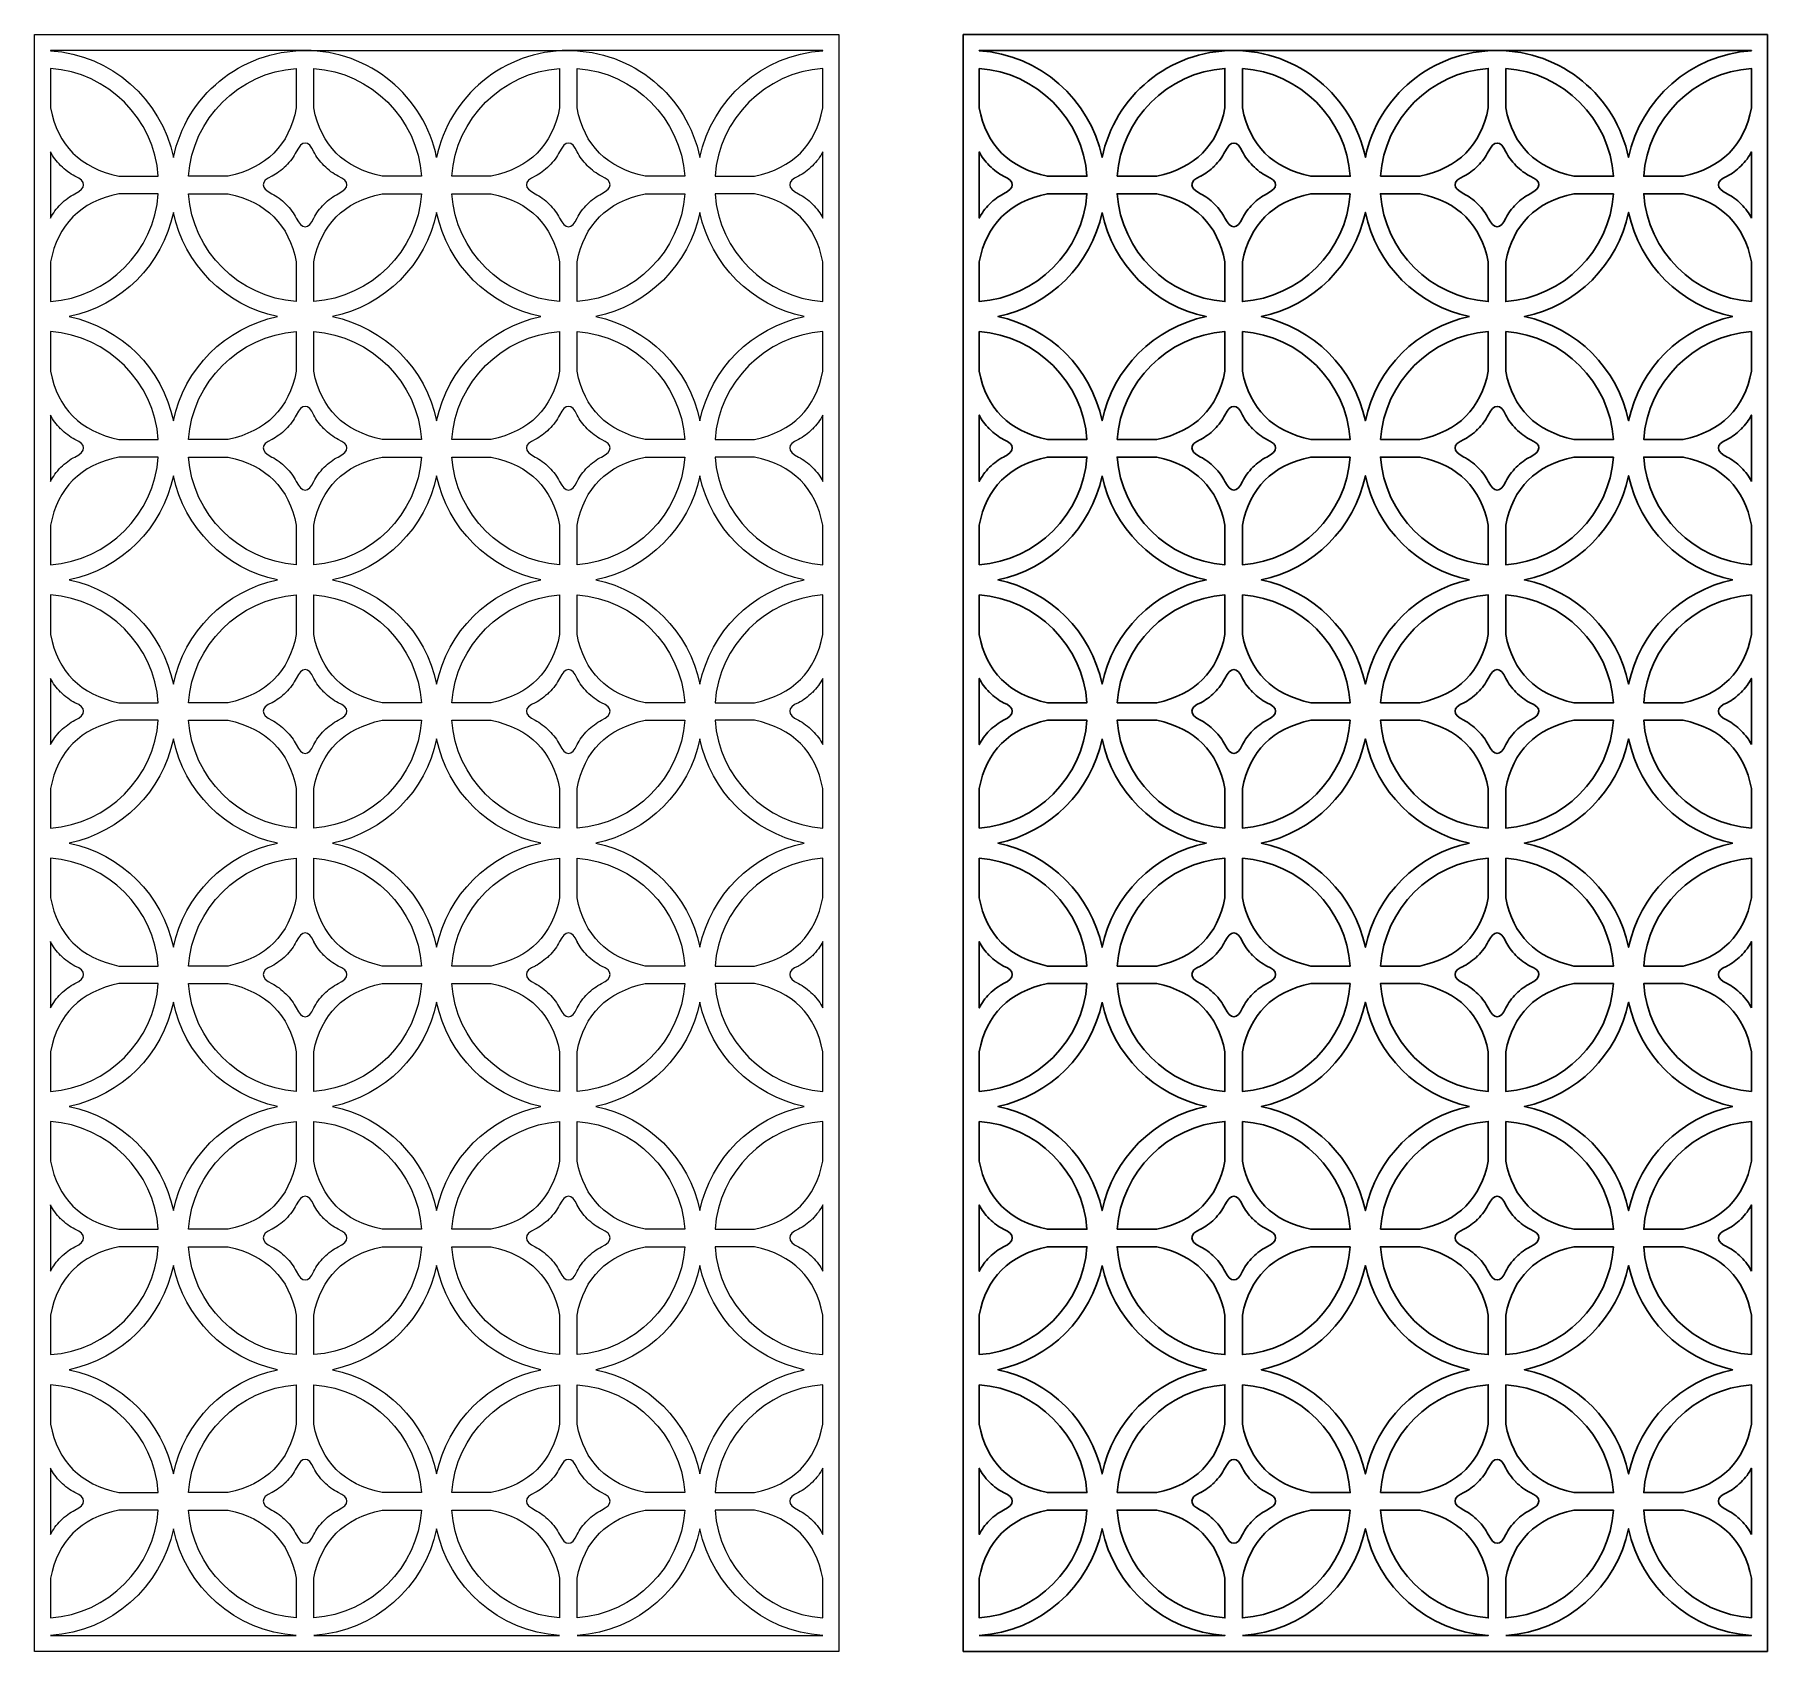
# Model space of a CAD drawing. Header units: centimetres. Extents: x -9.2 to 8.7, y -9.7 to 7.
import ezdxf

# ---------------------------------------------------------------- set-up
doc = ezdxf.new("R2010")
doc.units = ezdxf.units.CM
doc.header["$MEASUREMENT"] = 0
doc.layers.add('layer 1', color=7, linetype='Continuous')

msp = doc.modelspace()

# ---------------------------------------------------------------- linework, layer by layer
at = {"layer": 'layer 1', "color": 177, "lineweight": 9}
for points, knots in [([(-0.9023, -9.60645), (-0.9023, -9.60645), (-0.9023, -9.51971), (-0.9023, -9.51971), (-0.9023, -9.51971), (-0.9023, -9.51971), (-0.9023, 6.87086), (-0.9023, 6.87086), (-0.9023, 6.87086), (-0.9023, 6.87086), (-0.9023, 7.03482), (-0.9023, 7.03482), (-0.9023, 7.03482), (-0.9023, 7.03482), (-1.06626, 7.03482), (-1.06626, 7.03482), (-1.06626, 7.03482), (-1.06626, 7.03482), (-9.05238, 7.03482), (-9.05238, 7.03482), (-9.05238, 7.03482), (-9.05238, 7.03482), (-9.21634, 7.03482), (-9.21634, 7.03482), (-9.21634, 7.03482), (-9.21634, 7.03482), (-9.21634, -9.68367), (-9.21634, -9.68367), (-9.21634, -9.68367), (-9.21634, -9.68367), (-9.05238, -9.68367), (-9.05238, -9.68367), (-9.05238, -9.68367), (-9.05238, -9.68367), (-0.9023, -9.68367), (-0.9023, -9.68367), (-0.9023, -9.68367), (-0.9023, -9.68367), (-0.9023, -9.60645), (-0.9023, -9.60645)], [0, 0, 0, 0, 0.09090909, 0.09090909, 0.09090909, 0.09090909, 0.18181818, 0.18181818, 0.18181818, 0.18181818, 0.27272727, 0.27272727, 0.27272727, 0.27272727, 0.36363636, 0.36363636, 0.36363636, 0.36363636, 0.45454545, 0.45454545, 0.45454545, 0.45454545, 0.54545455, 0.54545455, 0.54545455, 0.54545455, 0.63636364, 0.63636364, 0.63636364, 0.63636364, 0.72727273, 0.72727273, 0.72727273, 0.72727273, 0.81818182, 0.81818182, 0.81818182, 0.81818182, 1, 1, 1, 1]), ([(-1.06626, 6.87086), (-1.06626, 6.87086), (-1.06626, 6.86791), (-1.06626, 6.86791), (-1.06626, 6.86791), (-1.69588, 6.82733), (-2.21151, 6.36746), (-2.33679, 5.7647), (-2.33679, 5.7647), (-2.46803, 6.39618), (-3.02771, 6.87086), (-3.69806, 6.87086), (-3.69806, 6.87086), (-3.69806, 6.87086), (-6.4206, 6.87086), (-6.4206, 6.87086), (-6.4206, 6.87086), (-7.09094, 6.87086), (-7.65062, 6.39618), (-7.78186, 5.7647), (-7.78186, 5.7647), (-7.90714, 6.36745), (-8.42276, 6.82732), (-9.05238, 6.86791), (-9.05238, 6.86791), (-9.05238, 6.86791), (-9.05238, 6.87086), (-9.05238, 6.87086), (-9.05238, 6.87086), (-9.05238, 6.87086), (-6.4206, 6.87086), (-6.4206, 6.87086), (-6.4206, 6.87086), (-5.75025, 6.87086), (-5.19057, 6.39617), (-5.05933, 5.7647), (-5.05933, 5.7647), (-4.92808, 6.39617), (-4.36841, 6.87086), (-3.69806, 6.87086), (-3.69806, 6.87086), (-3.69806, 6.87086), (-1.06626, 6.87086), (-1.06626, 6.87086)], [0, 0, 0, 0, 0.08333333, 0.08333333, 0.08333333, 0.08333333, 0.16666667, 0.16666667, 0.16666667, 0.16666667, 0.25, 0.25, 0.25, 0.25, 0.33333333, 0.33333333, 0.33333333, 0.33333333, 0.41666667, 0.41666667, 0.41666667, 0.41666667, 0.5, 0.5, 0.5, 0.5, 0.58333333, 0.58333333, 0.58333333, 0.58333333, 0.66666667, 0.66666667, 0.66666667, 0.66666667, 0.75, 0.75, 0.75, 0.75, 0.83333333, 0.83333333, 0.83333333, 0.83333333, 1, 1, 1, 1]), ([(-9.05238, 6.68596), (-8.45718, 6.64172), (-7.98184, 6.16639), (-7.93763, 5.57121), (-7.93763, 5.57121), (-7.93763, 5.57121), (-8.34695, 5.57121), (-8.34695, 5.57121), (-8.34695, 5.57121), (-8.74375, 5.65561), (-8.97888, 5.89073), (-9.05238, 6.27664), (-9.05238, 6.27664), (-9.05238, 6.27664), (-9.05238, 6.68596), (-9.05238, 6.68596)], [0, 0, 0, 0, 0.2, 0.2, 0.2, 0.2, 0.4, 0.4, 0.4, 0.4, 0.6, 0.6, 0.6, 0.6, 1, 1, 1, 1]), ([(-7.62607, 5.57121), (-7.62607, 5.57121), (-7.21676, 5.57121), (-7.21676, 5.57121), (-7.21676, 5.57121), (-6.81997, 5.65561), (-6.58483, 5.89073), (-6.51134, 6.27664), (-6.51134, 6.27664), (-6.51134, 6.27664), (-6.51134, 6.68596), (-6.51134, 6.68596), (-6.51134, 6.68596), (-7.10652, 6.64172), (-7.58186, 6.16639), (-7.62607, 5.57121)], [0, 0, 0, 0, 0.2, 0.2, 0.2, 0.2, 0.4, 0.4, 0.4, 0.4, 0.6, 0.6, 0.6, 0.6, 1, 1, 1, 1]), ([(-6.32984, 6.68596), (-6.32984, 6.68596), (-6.32984, 6.27664), (-6.32984, 6.27664), (-6.32984, 6.27664), (-6.25634, 5.89073), (-6.02121, 5.65561), (-5.62441, 5.57121), (-5.62441, 5.57121), (-5.62441, 5.57121), (-5.21509, 5.57121), (-5.21509, 5.57121), (-5.21509, 5.57121), (-5.2593, 6.16639), (-5.73465, 6.64172), (-6.32984, 6.68596)], [0, 0, 0, 0, 0.2, 0.2, 0.2, 0.2, 0.4, 0.4, 0.4, 0.4, 0.6, 0.6, 0.6, 0.6, 1, 1, 1, 1]), ([(-4.90353, 5.57121), (-4.90353, 5.57121), (-4.49422, 5.57121), (-4.49422, 5.57121), (-4.49422, 5.57121), (-4.09743, 5.65561), (-3.86229, 5.89073), (-3.7888, 6.27664), (-3.7888, 6.27664), (-3.7888, 6.27664), (-3.7888, 6.68596), (-3.7888, 6.68596), (-3.7888, 6.68596), (-4.38398, 6.64172), (-4.85932, 6.16639), (-4.90353, 5.57121)], [0, 0, 0, 0, 0.2, 0.2, 0.2, 0.2, 0.4, 0.4, 0.4, 0.4, 0.6, 0.6, 0.6, 0.6, 1, 1, 1, 1]), ([(-3.6073, 6.68596), (-3.6073, 6.68596), (-3.6073, 6.27664), (-3.6073, 6.27664), (-3.6073, 6.27664), (-3.5338, 5.89073), (-3.29867, 5.65561), (-2.90187, 5.57121), (-2.90187, 5.57121), (-2.90187, 5.57121), (-2.49255, 5.57121), (-2.49255, 5.57121), (-2.49255, 5.57121), (-2.53676, 6.16639), (-3.0121, 6.64172), (-3.6073, 6.68596)], [0, 0, 0, 0, 0.2, 0.2, 0.2, 0.2, 0.4, 0.4, 0.4, 0.4, 0.6, 0.6, 0.6, 0.6, 1, 1, 1, 1]), ([(-1.06626, 6.27664), (-1.13975, 5.89073), (-1.37489, 5.65561), (-1.77168, 5.57121), (-1.77168, 5.57121), (-1.77168, 5.57121), (-2.18099, 5.57121), (-2.18099, 5.57121), (-2.18099, 5.57121), (-2.13678, 6.16639), (-1.66144, 6.64172), (-1.06626, 6.68596), (-1.06626, 6.68596), (-1.06626, 6.68596), (-1.06626, 6.27664), (-1.06626, 6.27664)], [0, 0, 0, 0, 0.2, 0.2, 0.2, 0.2, 0.4, 0.4, 0.4, 0.4, 0.6, 0.6, 0.6, 0.6, 1, 1, 1, 1]), ([(-6.51134, 5.82288), (-6.45397, 5.94385), (-6.37926, 5.94417), (-6.32984, 5.82288), (-6.32984, 5.82288), (-6.32984, 5.82288), (-6.32982, 5.82285), (-6.32982, 5.82285), (-6.32982, 5.82285), (-6.32982, 5.82285), (-6.32982, 5.82288), (-6.32982, 5.82288), (-6.32982, 5.82288), (-6.32982, 5.82288), (-6.32931, 5.82184), (-6.32931, 5.82184), (-6.32931, 5.82184), (-6.30545, 5.77479), (-6.26864, 5.72481), (-6.22493, 5.68034), (-6.22493, 5.68034), (-6.22493, 5.68034), (-6.22491, 5.68031), (-6.22491, 5.68031), (-6.22491, 5.68031), (-6.22491, 5.68031), (-6.22423, 5.67963), (-6.22423, 5.67963), (-6.22423, 5.67963), (-6.17855, 5.63409), (-6.12673, 5.59568), (-6.07815, 5.57123), (-6.07815, 5.57123), (-5.95686, 5.5218), (-5.95718, 5.44709), (-6.07815, 5.38972), (-6.07815, 5.38972), (-6.07815, 5.38972), (-6.07815, 5.38971), (-6.07815, 5.38971), (-6.07815, 5.38971), (-6.07815, 5.38971), (-6.07818, 5.3897), (-6.07818, 5.3897), (-6.07818, 5.3897), (-6.07818, 5.3897), (-6.07817, 5.3897), (-6.07817, 5.3897), (-6.07817, 5.3897), (-6.12602, 5.36551), (-6.17715, 5.32786), (-6.22239, 5.28317), (-6.22239, 5.28317), (-6.26752, 5.23771), (-6.30551, 5.18629), (-6.32981, 5.13804), (-6.32981, 5.13804), (-6.37924, 5.01675), (-6.45394, 5.01707), (-6.51131, 5.13804), (-6.51131, 5.13804), (-6.51131, 5.13804), (-6.51132, 5.13804), (-6.51132, 5.13804), (-6.51132, 5.13804), (-6.51132, 5.13804), (-6.51134, 5.13807), (-6.51134, 5.13807), (-6.51134, 5.13807), (-6.51134, 5.13807), (-6.51134, 5.13805), (-6.51134, 5.13805), (-6.51134, 5.13805), (-6.53552, 5.18591), (-6.57317, 5.23704), (-6.61787, 5.28227), (-6.61787, 5.28227), (-6.66332, 5.32741), (-6.71474, 5.3654), (-6.76299, 5.3897), (-6.76299, 5.3897), (-6.88396, 5.44706), (-6.88428, 5.52177), (-6.76299, 5.57119), (-6.76299, 5.57119), (-6.76299, 5.57119), (-6.76296, 5.57121), (-6.76296, 5.57121), (-6.76296, 5.57121), (-6.76296, 5.57121), (-6.76299, 5.57121), (-6.76299, 5.57121), (-6.76299, 5.57121), (-6.76299, 5.57121), (-6.76196, 5.57171), (-6.76196, 5.57171), (-6.76196, 5.57171), (-6.71491, 5.59555), (-6.66494, 5.63239), (-6.62044, 5.67612), (-6.62044, 5.67612), (-6.62044, 5.67612), (-6.62036, 5.67618), (-6.62036, 5.67618), (-6.62036, 5.67618), (-6.62036, 5.67618), (-6.61971, 5.67684), (-6.61971, 5.67684), (-6.61971, 5.67684), (-6.57414, 5.72254), (-6.5358, 5.7743), (-6.51134, 5.82288)], [0, 0, 0, 0, 0.03448276, 0.03448276, 0.03448276, 0.03448276, 0.06896552, 0.06896552, 0.06896552, 0.06896552, 0.10344828, 0.10344828, 0.10344828, 0.10344828, 0.13793103, 0.13793103, 0.13793103, 0.13793103, 0.17241379, 0.17241379, 0.17241379, 0.17241379, 0.20689655, 0.20689655, 0.20689655, 0.20689655, 0.24137931, 0.24137931, 0.24137931, 0.24137931, 0.27586207, 0.27586207, 0.27586207, 0.27586207, 0.31034483, 0.31034483, 0.31034483, 0.31034483, 0.34482759, 0.34482759, 0.34482759, 0.34482759, 0.37931034, 0.37931034, 0.37931034, 0.37931034, 0.4137931, 0.4137931, 0.4137931, 0.4137931, 0.44827586, 0.44827586, 0.44827586, 0.44827586, 0.48275862, 0.48275862, 0.48275862, 0.48275862, 0.51724138, 0.51724138, 0.51724138, 0.51724138, 0.55172414, 0.55172414, 0.55172414, 0.55172414, 0.5862069, 0.5862069, 0.5862069, 0.5862069, 0.62068966, 0.62068966, 0.62068966, 0.62068966, 0.65517241, 0.65517241, 0.65517241, 0.65517241, 0.68965517, 0.68965517, 0.68965517, 0.68965517, 0.72413793, 0.72413793, 0.72413793, 0.72413793, 0.75862069, 0.75862069, 0.75862069, 0.75862069, 0.79310345, 0.79310345, 0.79310345, 0.79310345, 0.82758621, 0.82758621, 0.82758621, 0.82758621, 0.86206897, 0.86206897, 0.86206897, 0.86206897, 0.89655172, 0.89655172, 0.89655172, 0.89655172, 0.93103448, 0.93103448, 0.93103448, 0.93103448, 1, 1, 1, 1]), ([(-3.7888, 5.82288), (-3.73143, 5.94385), (-3.65673, 5.94417), (-3.6073, 5.82288), (-3.6073, 5.82288), (-3.6073, 5.82288), (-3.60728, 5.82285), (-3.60728, 5.82285), (-3.60728, 5.82285), (-3.60728, 5.82285), (-3.60728, 5.82288), (-3.60728, 5.82288), (-3.60728, 5.82288), (-3.60728, 5.82288), (-3.60677, 5.82184), (-3.60677, 5.82184), (-3.60677, 5.82184), (-3.58292, 5.77479), (-3.5461, 5.72481), (-3.50239, 5.68034), (-3.50239, 5.68034), (-3.50239, 5.68034), (-3.50237, 5.68031), (-3.50237, 5.68031), (-3.50237, 5.68031), (-3.50237, 5.68031), (-3.50169, 5.67963), (-3.50169, 5.67963), (-3.50169, 5.67963), (-3.45602, 5.63409), (-3.4042, 5.59568), (-3.35561, 5.57123), (-3.35561, 5.57123), (-3.23432, 5.5218), (-3.23464, 5.44709), (-3.35561, 5.38972), (-3.35561, 5.38972), (-3.35561, 5.38972), (-3.35561, 5.38971), (-3.35561, 5.38971), (-3.35561, 5.38971), (-3.35561, 5.38971), (-3.35564, 5.3897), (-3.35564, 5.3897), (-3.35564, 5.3897), (-3.35564, 5.3897), (-3.35563, 5.3897), (-3.35563, 5.3897), (-3.35563, 5.3897), (-3.40348, 5.36551), (-3.45461, 5.32786), (-3.49984, 5.28317), (-3.49984, 5.28317), (-3.54499, 5.23771), (-3.58298, 5.18629), (-3.60727, 5.13804), (-3.60727, 5.13804), (-3.6567, 5.01675), (-3.7314, 5.01707), (-3.78877, 5.13804), (-3.78877, 5.13804), (-3.78877, 5.13804), (-3.78878, 5.13804), (-3.78878, 5.13804), (-3.78878, 5.13804), (-3.78878, 5.13804), (-3.7888, 5.13807), (-3.7888, 5.13807), (-3.7888, 5.13807), (-3.7888, 5.13807), (-3.7888, 5.13805), (-3.7888, 5.13805), (-3.7888, 5.13805), (-3.81298, 5.18591), (-3.85063, 5.23704), (-3.89533, 5.28227), (-3.89533, 5.28227), (-3.94078, 5.32741), (-3.9922, 5.3654), (-4.04046, 5.3897), (-4.04046, 5.3897), (-4.16142, 5.44706), (-4.16174, 5.52177), (-4.04046, 5.57119), (-4.04046, 5.57119), (-4.04046, 5.57119), (-4.04042, 5.57121), (-4.04042, 5.57121), (-4.04042, 5.57121), (-4.04042, 5.57121), (-4.04046, 5.57121), (-4.04046, 5.57121), (-4.04046, 5.57121), (-4.04046, 5.57121), (-4.03943, 5.57171), (-4.03943, 5.57171), (-4.03943, 5.57171), (-3.99237, 5.59555), (-3.94239, 5.63239), (-3.89789, 5.67612), (-3.89789, 5.67612), (-3.89789, 5.67612), (-3.89782, 5.67618), (-3.89782, 5.67618), (-3.89782, 5.67618), (-3.89782, 5.67618), (-3.89717, 5.67684), (-3.89717, 5.67684), (-3.89717, 5.67684), (-3.8516, 5.72254), (-3.81326, 5.7743), (-3.7888, 5.82288)], [0, 0, 0, 0, 0.03448276, 0.03448276, 0.03448276, 0.03448276, 0.06896552, 0.06896552, 0.06896552, 0.06896552, 0.10344828, 0.10344828, 0.10344828, 0.10344828, 0.13793103, 0.13793103, 0.13793103, 0.13793103, 0.17241379, 0.17241379, 0.17241379, 0.17241379, 0.20689655, 0.20689655, 0.20689655, 0.20689655, 0.24137931, 0.24137931, 0.24137931, 0.24137931, 0.27586207, 0.27586207, 0.27586207, 0.27586207, 0.31034483, 0.31034483, 0.31034483, 0.31034483, 0.34482759, 0.34482759, 0.34482759, 0.34482759, 0.37931034, 0.37931034, 0.37931034, 0.37931034, 0.4137931, 0.4137931, 0.4137931, 0.4137931, 0.44827586, 0.44827586, 0.44827586, 0.44827586, 0.48275862, 0.48275862, 0.48275862, 0.48275862, 0.51724138, 0.51724138, 0.51724138, 0.51724138, 0.55172414, 0.55172414, 0.55172414, 0.55172414, 0.5862069, 0.5862069, 0.5862069, 0.5862069, 0.62068966, 0.62068966, 0.62068966, 0.62068966, 0.65517241, 0.65517241, 0.65517241, 0.65517241, 0.68965517, 0.68965517, 0.68965517, 0.68965517, 0.72413793, 0.72413793, 0.72413793, 0.72413793, 0.75862069, 0.75862069, 0.75862069, 0.75862069, 0.79310345, 0.79310345, 0.79310345, 0.79310345, 0.82758621, 0.82758621, 0.82758621, 0.82758621, 0.86206897, 0.86206897, 0.86206897, 0.86206897, 0.89655172, 0.89655172, 0.89655172, 0.89655172, 0.93103448, 0.93103448, 0.93103448, 0.93103448, 1, 1, 1, 1]), ([(-9.05238, 5.82288), (-9.05238, 5.82288), (-9.05236, 5.82285), (-9.05236, 5.82285), (-9.05236, 5.82285), (-9.05236, 5.82285), (-9.05236, 5.82288), (-9.05236, 5.82288), (-9.05236, 5.82288), (-9.05236, 5.82288), (-9.05184, 5.82184), (-9.05184, 5.82184), (-9.05184, 5.82184), (-9.02799, 5.77479), (-8.99118, 5.72481), (-8.94747, 5.68034), (-8.94747, 5.68034), (-8.94747, 5.68034), (-8.94745, 5.68031), (-8.94745, 5.68031), (-8.94745, 5.68031), (-8.94745, 5.68031), (-8.94677, 5.67963), (-8.94677, 5.67963), (-8.94677, 5.67963), (-8.9011, 5.63409), (-8.84927, 5.59568), (-8.80069, 5.57123), (-8.80069, 5.57123), (-8.67941, 5.5218), (-8.67972, 5.44709), (-8.80069, 5.38972), (-8.80069, 5.38972), (-8.80069, 5.38972), (-8.80069, 5.38971), (-8.80069, 5.38971), (-8.80069, 5.38971), (-8.80069, 5.38971), (-8.80072, 5.3897), (-8.80072, 5.3897), (-8.80072, 5.3897), (-8.80072, 5.3897), (-8.80071, 5.3897), (-8.80071, 5.3897), (-8.80071, 5.3897), (-8.84856, 5.36551), (-8.89969, 5.32786), (-8.94493, 5.28317), (-8.94493, 5.28317), (-8.99006, 5.23771), (-9.02805, 5.18629), (-9.05235, 5.13804), (-9.05235, 5.13804), (-9.05235, 5.13804), (-9.05238, 5.13796), (-9.05238, 5.13796), (-9.05238, 5.13796), (-9.05238, 5.13796), (-9.05238, 5.82288), (-9.05238, 5.82288)], [0, 0, 0, 0, 0.0625, 0.0625, 0.0625, 0.0625, 0.125, 0.125, 0.125, 0.125, 0.1875, 0.1875, 0.1875, 0.1875, 0.25, 0.25, 0.25, 0.25, 0.3125, 0.3125, 0.3125, 0.3125, 0.375, 0.375, 0.375, 0.375, 0.4375, 0.4375, 0.4375, 0.4375, 0.5, 0.5, 0.5, 0.5, 0.5625, 0.5625, 0.5625, 0.5625, 0.625, 0.625, 0.625, 0.625, 0.6875, 0.6875, 0.6875, 0.6875, 0.75, 0.75, 0.75, 0.75, 0.8125, 0.8125, 0.8125, 0.8125, 0.875, 0.875, 0.875, 0.875, 1, 1, 1, 1]), ([(-1.06626, 5.13805), (-1.09045, 5.18591), (-1.12809, 5.23704), (-1.17279, 5.28227), (-1.17279, 5.28227), (-1.21824, 5.32741), (-1.26967, 5.3654), (-1.31791, 5.3897), (-1.31791, 5.3897), (-1.43888, 5.44706), (-1.4392, 5.52177), (-1.31791, 5.57119), (-1.31791, 5.57119), (-1.31791, 5.57119), (-1.31789, 5.57121), (-1.31789, 5.57121), (-1.31789, 5.57121), (-1.31789, 5.57121), (-1.31791, 5.57121), (-1.31791, 5.57121), (-1.31791, 5.57121), (-1.31791, 5.57121), (-1.31689, 5.57171), (-1.31689, 5.57171), (-1.31689, 5.57171), (-1.26983, 5.59555), (-1.21986, 5.63239), (-1.17536, 5.67612), (-1.17536, 5.67612), (-1.17536, 5.67612), (-1.17528, 5.67618), (-1.17528, 5.67618), (-1.17528, 5.67618), (-1.17528, 5.67618), (-1.17463, 5.67684), (-1.17463, 5.67684), (-1.17463, 5.67684), (-1.12906, 5.72254), (-1.09072, 5.7743), (-1.06626, 5.82288), (-1.06626, 5.82288), (-1.06626, 5.82288), (-1.06626, 5.13805), (-1.06626, 5.13805)], [0, 0, 0, 0, 0.08333333, 0.08333333, 0.08333333, 0.08333333, 0.16666667, 0.16666667, 0.16666667, 0.16666667, 0.25, 0.25, 0.25, 0.25, 0.33333333, 0.33333333, 0.33333333, 0.33333333, 0.41666667, 0.41666667, 0.41666667, 0.41666667, 0.5, 0.5, 0.5, 0.5, 0.58333333, 0.58333333, 0.58333333, 0.58333333, 0.66666667, 0.66666667, 0.66666667, 0.66666667, 0.75, 0.75, 0.75, 0.75, 0.83333333, 0.83333333, 0.83333333, 0.83333333, 1, 1, 1, 1]), ([(-9.05238, 4.6843), (-8.97888, 5.07019), (-8.74377, 5.3053), (-8.34703, 5.38971), (-8.34703, 5.38971), (-8.34703, 5.38971), (-7.93762, 5.38971), (-7.93762, 5.38971), (-7.93762, 5.38971), (-7.98181, 4.7945), (-8.45717, 4.31913), (-9.05238, 4.27492), (-9.05238, 4.27492), (-9.05238, 4.27492), (-9.05238, 4.6843), (-9.05238, 4.6843)], [0, 0, 0, 0, 0.2, 0.2, 0.2, 0.2, 0.4, 0.4, 0.4, 0.4, 0.6, 0.6, 0.6, 0.6, 1, 1, 1, 1]), ([(-6.51134, 4.6843), (-6.58483, 5.07019), (-6.81994, 5.3053), (-7.21669, 5.38971), (-7.21669, 5.38971), (-7.21669, 5.38971), (-7.62608, 5.38971), (-7.62608, 5.38971), (-7.62608, 5.38971), (-7.58189, 4.7945), (-7.10653, 4.31913), (-6.51134, 4.27492), (-6.51134, 4.27492), (-6.51134, 4.27492), (-6.51134, 4.6843), (-6.51134, 4.6843)], [0, 0, 0, 0, 0.2, 0.2, 0.2, 0.2, 0.4, 0.4, 0.4, 0.4, 0.6, 0.6, 0.6, 0.6, 1, 1, 1, 1]), ([(-5.21508, 5.38971), (-5.21508, 5.38971), (-5.62449, 5.38971), (-5.62449, 5.38971), (-5.62449, 5.38971), (-6.02124, 5.3053), (-6.25634, 5.07019), (-6.32984, 4.6843), (-6.32984, 4.6843), (-6.32984, 4.6843), (-6.32984, 4.27492), (-6.32984, 4.27492), (-6.32984, 4.27492), (-5.73463, 4.31913), (-5.25928, 4.7945), (-5.21508, 5.38971)], [0, 0, 0, 0, 0.2, 0.2, 0.2, 0.2, 0.4, 0.4, 0.4, 0.4, 0.6, 0.6, 0.6, 0.6, 1, 1, 1, 1]), ([(-3.7888, 4.6843), (-3.86229, 5.07019), (-4.0974, 5.3053), (-4.49415, 5.38971), (-4.49415, 5.38971), (-4.49415, 5.38971), (-4.90354, 5.38971), (-4.90354, 5.38971), (-4.90354, 5.38971), (-4.85935, 4.7945), (-4.38399, 4.31913), (-3.7888, 4.27492), (-3.7888, 4.27492), (-3.7888, 4.27492), (-3.7888, 4.6843), (-3.7888, 4.6843)], [0, 0, 0, 0, 0.2, 0.2, 0.2, 0.2, 0.4, 0.4, 0.4, 0.4, 0.6, 0.6, 0.6, 0.6, 1, 1, 1, 1]), ([(-2.49254, 5.38971), (-2.49254, 5.38971), (-2.90194, 5.38971), (-2.90194, 5.38971), (-2.90194, 5.38971), (-3.2987, 5.3053), (-3.5338, 5.07019), (-3.6073, 4.6843), (-3.6073, 4.6843), (-3.6073, 4.6843), (-3.6073, 4.27492), (-3.6073, 4.27492), (-3.6073, 4.27492), (-3.01209, 4.31913), (-2.53674, 4.7945), (-2.49254, 5.38971)], [0, 0, 0, 0, 0.2, 0.2, 0.2, 0.2, 0.4, 0.4, 0.4, 0.4, 0.6, 0.6, 0.6, 0.6, 1, 1, 1, 1]), ([(-1.06626, 4.27492), (-1.66145, 4.31913), (-2.13681, 4.7945), (-2.181, 5.38971), (-2.181, 5.38971), (-2.181, 5.38971), (-1.77161, 5.38971), (-1.77161, 5.38971), (-1.77161, 5.38971), (-1.37486, 5.3053), (-1.13975, 5.07019), (-1.06626, 4.6843), (-1.06626, 4.6843), (-1.06626, 4.6843), (-1.06626, 4.27492), (-1.06626, 4.27492)], [0, 0, 0, 0, 0.2, 0.2, 0.2, 0.2, 0.4, 0.4, 0.4, 0.4, 0.6, 0.6, 0.6, 0.6, 1, 1, 1, 1]), ([(-7.78185, 5.19627), (-7.6697, 4.65653), (-7.24457, 4.23136), (-6.70484, 4.11918), (-6.70484, 4.11918), (-7.24457, 4.00701), (-7.66969, 3.58182), (-7.78185, 3.0421), (-7.78185, 3.0421), (-7.894, 3.58186), (-8.3192, 4.007), (-8.85896, 4.11917), (-8.85896, 4.11917), (-8.31919, 4.23132), (-7.89401, 4.6565), (-7.78185, 5.19627)], [0, 0, 0, 0, 0.2, 0.2, 0.2, 0.2, 0.4, 0.4, 0.4, 0.4, 0.6, 0.6, 0.6, 0.6, 1, 1, 1, 1]), ([(-3.98224, 4.11917), (-4.522, 4.007), (-4.94719, 3.58186), (-5.05934, 3.04209), (-5.05934, 3.04209), (-5.1715, 3.58182), (-5.59662, 4.00701), (-6.13637, 4.11918), (-6.13637, 4.11918), (-5.59662, 4.23136), (-5.1715, 4.65654), (-5.05934, 5.19628), (-5.05934, 5.19628), (-4.94719, 4.65651), (-4.52201, 4.23132), (-3.98224, 4.11917)], [0, 0, 0, 0, 0.2, 0.2, 0.2, 0.2, 0.4, 0.4, 0.4, 0.4, 0.6, 0.6, 0.6, 0.6, 1, 1, 1, 1]), ([(-1.2597, 4.11917), (-1.79945, 4.007), (-2.22465, 3.58186), (-2.3368, 3.0421), (-2.3368, 3.0421), (-2.44896, 3.58182), (-2.87408, 4.00701), (-3.41382, 4.11918), (-3.41382, 4.11918), (-2.87408, 4.23136), (-2.44896, 4.65653), (-2.3368, 5.19627), (-2.3368, 5.19627), (-2.22464, 4.65651), (-1.79947, 4.23132), (-1.2597, 4.11917)], [0, 0, 0, 0, 0.2, 0.2, 0.2, 0.2, 0.4, 0.4, 0.4, 0.4, 0.6, 0.6, 0.6, 0.6, 1, 1, 1, 1]), ([(-9.05238, 3.96342), (-8.45718, 3.91919), (-7.98184, 3.44385), (-7.93763, 2.84867), (-7.93763, 2.84867), (-7.93763, 2.84867), (-8.34695, 2.84867), (-8.34695, 2.84867), (-8.34695, 2.84867), (-8.74375, 2.93307), (-8.97888, 3.1682), (-9.05238, 3.5541), (-9.05238, 3.5541), (-9.05238, 3.5541), (-9.05238, 3.96342), (-9.05238, 3.96342)], [0, 0, 0, 0, 0.2, 0.2, 0.2, 0.2, 0.4, 0.4, 0.4, 0.4, 0.6, 0.6, 0.6, 0.6, 1, 1, 1, 1]), ([(-7.62607, 2.84867), (-7.62607, 2.84867), (-7.21676, 2.84867), (-7.21676, 2.84867), (-7.21676, 2.84867), (-6.81997, 2.93307), (-6.58483, 3.1682), (-6.51134, 3.5541), (-6.51134, 3.5541), (-6.51134, 3.5541), (-6.51134, 3.96342), (-6.51134, 3.96342), (-6.51134, 3.96342), (-7.10652, 3.91919), (-7.58186, 3.44385), (-7.62607, 2.84867)], [0, 0, 0, 0, 0.2, 0.2, 0.2, 0.2, 0.4, 0.4, 0.4, 0.4, 0.6, 0.6, 0.6, 0.6, 1, 1, 1, 1]), ([(-6.32984, 3.96342), (-6.32984, 3.96342), (-6.32984, 3.5541), (-6.32984, 3.5541), (-6.32984, 3.5541), (-6.25634, 3.1682), (-6.02121, 2.93307), (-5.62441, 2.84867), (-5.62441, 2.84867), (-5.62441, 2.84867), (-5.21509, 2.84867), (-5.21509, 2.84867), (-5.21509, 2.84867), (-5.2593, 3.44385), (-5.73465, 3.91919), (-6.32984, 3.96342)], [0, 0, 0, 0, 0.2, 0.2, 0.2, 0.2, 0.4, 0.4, 0.4, 0.4, 0.6, 0.6, 0.6, 0.6, 1, 1, 1, 1]), ([(-4.90353, 2.84867), (-4.90353, 2.84867), (-4.49422, 2.84867), (-4.49422, 2.84867), (-4.49422, 2.84867), (-4.09743, 2.93307), (-3.86229, 3.1682), (-3.7888, 3.5541), (-3.7888, 3.5541), (-3.7888, 3.5541), (-3.7888, 3.96342), (-3.7888, 3.96342), (-3.7888, 3.96342), (-4.38398, 3.91919), (-4.85932, 3.44385), (-4.90353, 2.84867)], [0, 0, 0, 0, 0.2, 0.2, 0.2, 0.2, 0.4, 0.4, 0.4, 0.4, 0.6, 0.6, 0.6, 0.6, 1, 1, 1, 1]), ([(-3.6073, 3.96342), (-3.6073, 3.96342), (-3.6073, 3.5541), (-3.6073, 3.5541), (-3.6073, 3.5541), (-3.5338, 3.1682), (-3.29867, 2.93307), (-2.90187, 2.84867), (-2.90187, 2.84867), (-2.90187, 2.84867), (-2.49255, 2.84867), (-2.49255, 2.84867), (-2.49255, 2.84867), (-2.53676, 3.44385), (-3.0121, 3.91919), (-3.6073, 3.96342)], [0, 0, 0, 0, 0.2, 0.2, 0.2, 0.2, 0.4, 0.4, 0.4, 0.4, 0.6, 0.6, 0.6, 0.6, 1, 1, 1, 1]), ([(-1.06626, 3.5541), (-1.13975, 3.1682), (-1.37489, 2.93307), (-1.77168, 2.84867), (-1.77168, 2.84867), (-1.77168, 2.84867), (-2.18099, 2.84867), (-2.18099, 2.84867), (-2.18099, 2.84867), (-2.13678, 3.44385), (-1.66144, 3.91919), (-1.06626, 3.96342), (-1.06626, 3.96342), (-1.06626, 3.96342), (-1.06626, 3.5541), (-1.06626, 3.5541)], [0, 0, 0, 0, 0.2, 0.2, 0.2, 0.2, 0.4, 0.4, 0.4, 0.4, 0.6, 0.6, 0.6, 0.6, 1, 1, 1, 1]), ([(-9.05238, 3.10034), (-9.05238, 3.10034), (-9.05236, 3.10031), (-9.05236, 3.10031), (-9.05236, 3.10031), (-9.05236, 3.10031), (-9.05236, 3.10034), (-9.05236, 3.10034), (-9.05236, 3.10034), (-9.05236, 3.10034), (-9.05184, 3.0993), (-9.05184, 3.0993), (-9.05184, 3.0993), (-9.02799, 3.05226), (-8.99118, 3.00227), (-8.94747, 2.9578), (-8.94747, 2.9578), (-8.94747, 2.9578), (-8.94745, 2.95777), (-8.94745, 2.95777), (-8.94745, 2.95777), (-8.94745, 2.95777), (-8.94677, 2.95709), (-8.94677, 2.95709), (-8.94677, 2.95709), (-8.9011, 2.91155), (-8.84927, 2.87314), (-8.80069, 2.84868), (-8.80069, 2.84868), (-8.67941, 2.79926), (-8.67972, 2.72455), (-8.80069, 2.66719), (-8.80069, 2.66719), (-8.80069, 2.66719), (-8.80069, 2.66717), (-8.80069, 2.66717), (-8.80069, 2.66717), (-8.80069, 2.66717), (-8.80072, 2.66715), (-8.80072, 2.66715), (-8.80072, 2.66715), (-8.80072, 2.66715), (-8.80071, 2.66715), (-8.80071, 2.66715), (-8.80071, 2.66715), (-8.84856, 2.64297), (-8.89969, 2.60532), (-8.94493, 2.56063), (-8.94493, 2.56063), (-8.99006, 2.51518), (-9.02805, 2.46375), (-9.05235, 2.4155), (-9.05235, 2.4155), (-9.05235, 2.4155), (-9.05238, 2.41542), (-9.05238, 2.41542), (-9.05238, 2.41542), (-9.05238, 2.41542), (-9.05238, 3.10034), (-9.05238, 3.10034)], [0, 0, 0, 0, 0.0625, 0.0625, 0.0625, 0.0625, 0.125, 0.125, 0.125, 0.125, 0.1875, 0.1875, 0.1875, 0.1875, 0.25, 0.25, 0.25, 0.25, 0.3125, 0.3125, 0.3125, 0.3125, 0.375, 0.375, 0.375, 0.375, 0.4375, 0.4375, 0.4375, 0.4375, 0.5, 0.5, 0.5, 0.5, 0.5625, 0.5625, 0.5625, 0.5625, 0.625, 0.625, 0.625, 0.625, 0.6875, 0.6875, 0.6875, 0.6875, 0.75, 0.75, 0.75, 0.75, 0.8125, 0.8125, 0.8125, 0.8125, 0.875, 0.875, 0.875, 0.875, 1, 1, 1, 1]), ([(-6.51134, 3.10034), (-6.45397, 3.22131), (-6.37926, 3.22163), (-6.32984, 3.10034), (-6.32984, 3.10034), (-6.32984, 3.10034), (-6.32982, 3.10031), (-6.32982, 3.10031), (-6.32982, 3.10031), (-6.32982, 3.10031), (-6.32982, 3.10034), (-6.32982, 3.10034), (-6.32982, 3.10034), (-6.32982, 3.10034), (-6.32931, 3.0993), (-6.32931, 3.0993), (-6.32931, 3.0993), (-6.30545, 3.05226), (-6.26864, 3.00227), (-6.22493, 2.9578), (-6.22493, 2.9578), (-6.22493, 2.9578), (-6.22491, 2.95777), (-6.22491, 2.95777), (-6.22491, 2.95777), (-6.22491, 2.95777), (-6.22423, 2.95709), (-6.22423, 2.95709), (-6.22423, 2.95709), (-6.17855, 2.91155), (-6.12673, 2.87314), (-6.07815, 2.84868), (-6.07815, 2.84868), (-5.95686, 2.79926), (-5.95718, 2.72455), (-6.07815, 2.66719), (-6.07815, 2.66719), (-6.07815, 2.66719), (-6.07815, 2.66717), (-6.07815, 2.66717), (-6.07815, 2.66717), (-6.07815, 2.66717), (-6.07818, 2.66715), (-6.07818, 2.66715), (-6.07818, 2.66715), (-6.07818, 2.66715), (-6.07817, 2.66715), (-6.07817, 2.66715), (-6.07817, 2.66715), (-6.12602, 2.64297), (-6.17715, 2.60532), (-6.22239, 2.56063), (-6.22239, 2.56063), (-6.26752, 2.51518), (-6.30551, 2.46375), (-6.32981, 2.4155), (-6.32981, 2.4155), (-6.37924, 2.29421), (-6.45394, 2.29453), (-6.51131, 2.4155), (-6.51131, 2.4155), (-6.51131, 2.4155), (-6.51132, 2.4155), (-6.51132, 2.4155), (-6.51132, 2.4155), (-6.51132, 2.4155), (-6.51134, 2.41553), (-6.51134, 2.41553), (-6.51134, 2.41553), (-6.51134, 2.41553), (-6.51134, 2.41552), (-6.51134, 2.41552), (-6.51134, 2.41552), (-6.53552, 2.46337), (-6.57317, 2.51449), (-6.61787, 2.55973), (-6.61787, 2.55973), (-6.66332, 2.60487), (-6.71474, 2.64286), (-6.76299, 2.66715), (-6.76299, 2.66715), (-6.88396, 2.72452), (-6.88428, 2.79923), (-6.76299, 2.84866), (-6.76299, 2.84866), (-6.76299, 2.84866), (-6.76296, 2.84867), (-6.76296, 2.84867), (-6.76296, 2.84867), (-6.76296, 2.84867), (-6.76299, 2.84867), (-6.76299, 2.84867), (-6.76299, 2.84867), (-6.76299, 2.84867), (-6.76196, 2.84917), (-6.76196, 2.84917), (-6.76196, 2.84917), (-6.71491, 2.87301), (-6.66494, 2.90985), (-6.62044, 2.95358), (-6.62044, 2.95358), (-6.62044, 2.95358), (-6.62036, 2.95364), (-6.62036, 2.95364), (-6.62036, 2.95364), (-6.62036, 2.95364), (-6.61971, 2.95431), (-6.61971, 2.95431), (-6.61971, 2.95431), (-6.57414, 3), (-6.5358, 3.05176), (-6.51134, 3.10034)], [0, 0, 0, 0, 0.03448276, 0.03448276, 0.03448276, 0.03448276, 0.06896552, 0.06896552, 0.06896552, 0.06896552, 0.10344828, 0.10344828, 0.10344828, 0.10344828, 0.13793103, 0.13793103, 0.13793103, 0.13793103, 0.17241379, 0.17241379, 0.17241379, 0.17241379, 0.20689655, 0.20689655, 0.20689655, 0.20689655, 0.24137931, 0.24137931, 0.24137931, 0.24137931, 0.27586207, 0.27586207, 0.27586207, 0.27586207, 0.31034483, 0.31034483, 0.31034483, 0.31034483, 0.34482759, 0.34482759, 0.34482759, 0.34482759, 0.37931034, 0.37931034, 0.37931034, 0.37931034, 0.4137931, 0.4137931, 0.4137931, 0.4137931, 0.44827586, 0.44827586, 0.44827586, 0.44827586, 0.48275862, 0.48275862, 0.48275862, 0.48275862, 0.51724138, 0.51724138, 0.51724138, 0.51724138, 0.55172414, 0.55172414, 0.55172414, 0.55172414, 0.5862069, 0.5862069, 0.5862069, 0.5862069, 0.62068966, 0.62068966, 0.62068966, 0.62068966, 0.65517241, 0.65517241, 0.65517241, 0.65517241, 0.68965517, 0.68965517, 0.68965517, 0.68965517, 0.72413793, 0.72413793, 0.72413793, 0.72413793, 0.75862069, 0.75862069, 0.75862069, 0.75862069, 0.79310345, 0.79310345, 0.79310345, 0.79310345, 0.82758621, 0.82758621, 0.82758621, 0.82758621, 0.86206897, 0.86206897, 0.86206897, 0.86206897, 0.89655172, 0.89655172, 0.89655172, 0.89655172, 0.93103448, 0.93103448, 0.93103448, 0.93103448, 1, 1, 1, 1]), ([(-3.7888, 3.10034), (-3.73143, 3.22131), (-3.65673, 3.22163), (-3.6073, 3.10034), (-3.6073, 3.10034), (-3.6073, 3.10034), (-3.60728, 3.10031), (-3.60728, 3.10031), (-3.60728, 3.10031), (-3.60728, 3.10031), (-3.60728, 3.10034), (-3.60728, 3.10034), (-3.60728, 3.10034), (-3.60728, 3.10034), (-3.60677, 3.0993), (-3.60677, 3.0993), (-3.60677, 3.0993), (-3.58292, 3.05226), (-3.5461, 3.00227), (-3.50239, 2.9578), (-3.50239, 2.9578), (-3.50239, 2.9578), (-3.50237, 2.95777), (-3.50237, 2.95777), (-3.50237, 2.95777), (-3.50237, 2.95777), (-3.50169, 2.95709), (-3.50169, 2.95709), (-3.50169, 2.95709), (-3.45602, 2.91155), (-3.4042, 2.87314), (-3.35561, 2.84868), (-3.35561, 2.84868), (-3.23432, 2.79926), (-3.23464, 2.72455), (-3.35561, 2.66719), (-3.35561, 2.66719), (-3.35561, 2.66719), (-3.35561, 2.66717), (-3.35561, 2.66717), (-3.35561, 2.66717), (-3.35561, 2.66717), (-3.35564, 2.66715), (-3.35564, 2.66715), (-3.35564, 2.66715), (-3.35564, 2.66715), (-3.35563, 2.66715), (-3.35563, 2.66715), (-3.35563, 2.66715), (-3.40348, 2.64297), (-3.45461, 2.60532), (-3.49984, 2.56063), (-3.49984, 2.56063), (-3.54499, 2.51518), (-3.58298, 2.46375), (-3.60727, 2.4155), (-3.60727, 2.4155), (-3.6567, 2.29421), (-3.7314, 2.29453), (-3.78877, 2.4155), (-3.78877, 2.4155), (-3.78877, 2.4155), (-3.78878, 2.4155), (-3.78878, 2.4155), (-3.78878, 2.4155), (-3.78878, 2.4155), (-3.7888, 2.41553), (-3.7888, 2.41553), (-3.7888, 2.41553), (-3.7888, 2.41553), (-3.7888, 2.41552), (-3.7888, 2.41552), (-3.7888, 2.41552), (-3.81298, 2.46337), (-3.85063, 2.51449), (-3.89533, 2.55973), (-3.89533, 2.55973), (-3.94078, 2.60487), (-3.9922, 2.64286), (-4.04046, 2.66715), (-4.04046, 2.66715), (-4.16142, 2.72452), (-4.16174, 2.79923), (-4.04046, 2.84866), (-4.04046, 2.84866), (-4.04046, 2.84866), (-4.04042, 2.84867), (-4.04042, 2.84867), (-4.04042, 2.84867), (-4.04042, 2.84867), (-4.04046, 2.84867), (-4.04046, 2.84867), (-4.04046, 2.84867), (-4.04046, 2.84867), (-4.03943, 2.84917), (-4.03943, 2.84917), (-4.03943, 2.84917), (-3.99237, 2.87301), (-3.94239, 2.90985), (-3.89789, 2.95358), (-3.89789, 2.95358), (-3.89789, 2.95358), (-3.89782, 2.95364), (-3.89782, 2.95364), (-3.89782, 2.95364), (-3.89782, 2.95364), (-3.89717, 2.95431), (-3.89717, 2.95431), (-3.89717, 2.95431), (-3.8516, 3), (-3.81326, 3.05176), (-3.7888, 3.10034)], [0, 0, 0, 0, 0.03448276, 0.03448276, 0.03448276, 0.03448276, 0.06896552, 0.06896552, 0.06896552, 0.06896552, 0.10344828, 0.10344828, 0.10344828, 0.10344828, 0.13793103, 0.13793103, 0.13793103, 0.13793103, 0.17241379, 0.17241379, 0.17241379, 0.17241379, 0.20689655, 0.20689655, 0.20689655, 0.20689655, 0.24137931, 0.24137931, 0.24137931, 0.24137931, 0.27586207, 0.27586207, 0.27586207, 0.27586207, 0.31034483, 0.31034483, 0.31034483, 0.31034483, 0.34482759, 0.34482759, 0.34482759, 0.34482759, 0.37931034, 0.37931034, 0.37931034, 0.37931034, 0.4137931, 0.4137931, 0.4137931, 0.4137931, 0.44827586, 0.44827586, 0.44827586, 0.44827586, 0.48275862, 0.48275862, 0.48275862, 0.48275862, 0.51724138, 0.51724138, 0.51724138, 0.51724138, 0.55172414, 0.55172414, 0.55172414, 0.55172414, 0.5862069, 0.5862069, 0.5862069, 0.5862069, 0.62068966, 0.62068966, 0.62068966, 0.62068966, 0.65517241, 0.65517241, 0.65517241, 0.65517241, 0.68965517, 0.68965517, 0.68965517, 0.68965517, 0.72413793, 0.72413793, 0.72413793, 0.72413793, 0.75862069, 0.75862069, 0.75862069, 0.75862069, 0.79310345, 0.79310345, 0.79310345, 0.79310345, 0.82758621, 0.82758621, 0.82758621, 0.82758621, 0.86206897, 0.86206897, 0.86206897, 0.86206897, 0.89655172, 0.89655172, 0.89655172, 0.89655172, 0.93103448, 0.93103448, 0.93103448, 0.93103448, 1, 1, 1, 1]), ([(-1.06626, 2.41552), (-1.09045, 2.46337), (-1.12809, 2.51449), (-1.17279, 2.55973), (-1.17279, 2.55973), (-1.21824, 2.60487), (-1.26967, 2.64286), (-1.31791, 2.66715), (-1.31791, 2.66715), (-1.43888, 2.72452), (-1.4392, 2.79923), (-1.31791, 2.84866), (-1.31791, 2.84866), (-1.31791, 2.84866), (-1.31789, 2.84867), (-1.31789, 2.84867), (-1.31789, 2.84867), (-1.31789, 2.84867), (-1.31791, 2.84867), (-1.31791, 2.84867), (-1.31791, 2.84867), (-1.31791, 2.84867), (-1.31689, 2.84917), (-1.31689, 2.84917), (-1.31689, 2.84917), (-1.26983, 2.87301), (-1.21986, 2.90985), (-1.17536, 2.95358), (-1.17536, 2.95358), (-1.17536, 2.95358), (-1.17528, 2.95364), (-1.17528, 2.95364), (-1.17528, 2.95364), (-1.17528, 2.95364), (-1.17463, 2.95431), (-1.17463, 2.95431), (-1.17463, 2.95431), (-1.12906, 3), (-1.09072, 3.05176), (-1.06626, 3.10034), (-1.06626, 3.10034), (-1.06626, 3.10034), (-1.06626, 2.41552), (-1.06626, 2.41552)], [0, 0, 0, 0, 0.08333333, 0.08333333, 0.08333333, 0.08333333, 0.16666667, 0.16666667, 0.16666667, 0.16666667, 0.25, 0.25, 0.25, 0.25, 0.33333333, 0.33333333, 0.33333333, 0.33333333, 0.41666667, 0.41666667, 0.41666667, 0.41666667, 0.5, 0.5, 0.5, 0.5, 0.58333333, 0.58333333, 0.58333333, 0.58333333, 0.66666667, 0.66666667, 0.66666667, 0.66666667, 0.75, 0.75, 0.75, 0.75, 0.83333333, 0.83333333, 0.83333333, 0.83333333, 1, 1, 1, 1]), ([(-9.05238, 1.96176), (-8.97888, 2.34765), (-8.74377, 2.58276), (-8.34703, 2.66717), (-8.34703, 2.66717), (-8.34703, 2.66717), (-7.93762, 2.66717), (-7.93762, 2.66717), (-7.93762, 2.66717), (-7.98181, 2.07196), (-8.45717, 1.59659), (-9.05238, 1.55238), (-9.05238, 1.55238), (-9.05238, 1.55238), (-9.05238, 1.96176), (-9.05238, 1.96176)], [0, 0, 0, 0, 0.2, 0.2, 0.2, 0.2, 0.4, 0.4, 0.4, 0.4, 0.6, 0.6, 0.6, 0.6, 1, 1, 1, 1]), ([(-6.51134, 1.96176), (-6.58483, 2.34765), (-6.81994, 2.58276), (-7.21669, 2.66717), (-7.21669, 2.66717), (-7.21669, 2.66717), (-7.62608, 2.66717), (-7.62608, 2.66717), (-7.62608, 2.66717), (-7.58189, 2.07196), (-7.10653, 1.59659), (-6.51134, 1.55238), (-6.51134, 1.55238), (-6.51134, 1.55238), (-6.51134, 1.96176), (-6.51134, 1.96176)], [0, 0, 0, 0, 0.2, 0.2, 0.2, 0.2, 0.4, 0.4, 0.4, 0.4, 0.6, 0.6, 0.6, 0.6, 1, 1, 1, 1]), ([(-5.21508, 2.66717), (-5.21508, 2.66717), (-5.62449, 2.66717), (-5.62449, 2.66717), (-5.62449, 2.66717), (-6.02124, 2.58276), (-6.25634, 2.34765), (-6.32984, 1.96176), (-6.32984, 1.96176), (-6.32984, 1.96176), (-6.32984, 1.55238), (-6.32984, 1.55238), (-6.32984, 1.55238), (-5.73463, 1.59659), (-5.25928, 2.07196), (-5.21508, 2.66717)], [0, 0, 0, 0, 0.2, 0.2, 0.2, 0.2, 0.4, 0.4, 0.4, 0.4, 0.6, 0.6, 0.6, 0.6, 1, 1, 1, 1]), ([(-3.7888, 1.96176), (-3.86229, 2.34765), (-4.0974, 2.58276), (-4.49415, 2.66717), (-4.49415, 2.66717), (-4.49415, 2.66717), (-4.90354, 2.66717), (-4.90354, 2.66717), (-4.90354, 2.66717), (-4.85935, 2.07196), (-4.38399, 1.59659), (-3.7888, 1.55238), (-3.7888, 1.55238), (-3.7888, 1.55238), (-3.7888, 1.96176), (-3.7888, 1.96176)], [0, 0, 0, 0, 0.2, 0.2, 0.2, 0.2, 0.4, 0.4, 0.4, 0.4, 0.6, 0.6, 0.6, 0.6, 1, 1, 1, 1]), ([(-2.49254, 2.66717), (-2.49254, 2.66717), (-2.90194, 2.66717), (-2.90194, 2.66717), (-2.90194, 2.66717), (-3.2987, 2.58276), (-3.5338, 2.34765), (-3.6073, 1.96176), (-3.6073, 1.96176), (-3.6073, 1.96176), (-3.6073, 1.55238), (-3.6073, 1.55238), (-3.6073, 1.55238), (-3.01209, 1.59659), (-2.53674, 2.07196), (-2.49254, 2.66717)], [0, 0, 0, 0, 0.2, 0.2, 0.2, 0.2, 0.4, 0.4, 0.4, 0.4, 0.6, 0.6, 0.6, 0.6, 1, 1, 1, 1]), ([(-1.06626, 1.55238), (-1.66145, 1.59659), (-2.13681, 2.07196), (-2.181, 2.66717), (-2.181, 2.66717), (-2.181, 2.66717), (-1.77161, 2.66717), (-1.77161, 2.66717), (-1.77161, 2.66717), (-1.37486, 2.58276), (-1.13975, 2.34765), (-1.06626, 1.96176), (-1.06626, 1.96176), (-1.06626, 1.96176), (-1.06626, 1.55238), (-1.06626, 1.55238)], [0, 0, 0, 0, 0.2, 0.2, 0.2, 0.2, 0.4, 0.4, 0.4, 0.4, 0.6, 0.6, 0.6, 0.6, 1, 1, 1, 1]), ([(-7.78185, 2.47373), (-7.6697, 1.93399), (-7.24457, 1.50881), (-6.70484, 1.39664), (-6.70484, 1.39664), (-7.24457, 1.28447), (-7.66969, 0.85929), (-7.78185, 0.31956), (-7.78185, 0.31956), (-7.894, 0.85931), (-8.3192, 1.28447), (-8.85896, 1.39663), (-8.85896, 1.39663), (-8.31919, 1.50878), (-7.89401, 1.93396), (-7.78185, 2.47373)], [0, 0, 0, 0, 0.2, 0.2, 0.2, 0.2, 0.4, 0.4, 0.4, 0.4, 0.6, 0.6, 0.6, 0.6, 1, 1, 1, 1]), ([(-3.98224, 1.39663), (-4.522, 1.28447), (-4.94719, 0.85931), (-5.05934, 0.31955), (-5.05934, 0.31955), (-5.1715, 0.85928), (-5.59662, 1.28447), (-6.13637, 1.39664), (-6.13637, 1.39664), (-5.59662, 1.50881), (-5.1715, 1.93399), (-5.05934, 2.47374), (-5.05934, 2.47374), (-4.94719, 1.93397), (-4.52201, 1.50878), (-3.98224, 1.39663)], [0, 0, 0, 0, 0.2, 0.2, 0.2, 0.2, 0.4, 0.4, 0.4, 0.4, 0.6, 0.6, 0.6, 0.6, 1, 1, 1, 1]), ([(-1.2597, 1.39663), (-1.79945, 1.28447), (-2.22465, 0.85931), (-2.3368, 0.31956), (-2.3368, 0.31956), (-2.44896, 0.85929), (-2.87408, 1.28447), (-3.41382, 1.39664), (-3.41382, 1.39664), (-2.87408, 1.50881), (-2.44896, 1.93399), (-2.3368, 2.47373), (-2.3368, 2.47373), (-2.22464, 1.93397), (-1.79947, 1.50878), (-1.2597, 1.39663)], [0, 0, 0, 0, 0.2, 0.2, 0.2, 0.2, 0.4, 0.4, 0.4, 0.4, 0.6, 0.6, 0.6, 0.6, 1, 1, 1, 1]), ([(-9.05238, 1.24088), (-8.45718, 1.19665), (-7.98184, 0.72131), (-7.93763, 0.12613), (-7.93763, 0.12613), (-7.93763, 0.12613), (-8.34695, 0.12613), (-8.34695, 0.12613), (-8.34695, 0.12613), (-8.74375, 0.21053), (-8.97888, 0.44565), (-9.05238, 0.83156), (-9.05238, 0.83156), (-9.05238, 0.83156), (-9.05238, 1.24088), (-9.05238, 1.24088)], [0, 0, 0, 0, 0.2, 0.2, 0.2, 0.2, 0.4, 0.4, 0.4, 0.4, 0.6, 0.6, 0.6, 0.6, 1, 1, 1, 1]), ([(-7.62607, 0.12613), (-7.62607, 0.12613), (-7.21676, 0.12613), (-7.21676, 0.12613), (-7.21676, 0.12613), (-6.81997, 0.21053), (-6.58483, 0.44565), (-6.51134, 0.83156), (-6.51134, 0.83156), (-6.51134, 0.83156), (-6.51134, 1.24088), (-6.51134, 1.24088), (-6.51134, 1.24088), (-7.10652, 1.19665), (-7.58186, 0.72131), (-7.62607, 0.12613)], [0, 0, 0, 0, 0.2, 0.2, 0.2, 0.2, 0.4, 0.4, 0.4, 0.4, 0.6, 0.6, 0.6, 0.6, 1, 1, 1, 1]), ([(-6.32984, 1.24088), (-6.32984, 1.24088), (-6.32984, 0.83156), (-6.32984, 0.83156), (-6.32984, 0.83156), (-6.25634, 0.44565), (-6.02121, 0.21053), (-5.62441, 0.12613), (-5.62441, 0.12613), (-5.62441, 0.12613), (-5.21509, 0.12613), (-5.21509, 0.12613), (-5.21509, 0.12613), (-5.2593, 0.72131), (-5.73465, 1.19665), (-6.32984, 1.24088)], [0, 0, 0, 0, 0.2, 0.2, 0.2, 0.2, 0.4, 0.4, 0.4, 0.4, 0.6, 0.6, 0.6, 0.6, 1, 1, 1, 1]), ([(-4.90353, 0.12613), (-4.90353, 0.12613), (-4.49422, 0.12613), (-4.49422, 0.12613), (-4.49422, 0.12613), (-4.09743, 0.21053), (-3.86229, 0.44565), (-3.7888, 0.83156), (-3.7888, 0.83156), (-3.7888, 0.83156), (-3.7888, 1.24088), (-3.7888, 1.24088), (-3.7888, 1.24088), (-4.38398, 1.19665), (-4.85932, 0.72131), (-4.90353, 0.12613)], [0, 0, 0, 0, 0.2, 0.2, 0.2, 0.2, 0.4, 0.4, 0.4, 0.4, 0.6, 0.6, 0.6, 0.6, 1, 1, 1, 1]), ([(-3.6073, 1.24088), (-3.6073, 1.24088), (-3.6073, 0.83156), (-3.6073, 0.83156), (-3.6073, 0.83156), (-3.5338, 0.44565), (-3.29867, 0.21053), (-2.90187, 0.12613), (-2.90187, 0.12613), (-2.90187, 0.12613), (-2.49255, 0.12613), (-2.49255, 0.12613), (-2.49255, 0.12613), (-2.53676, 0.72131), (-3.0121, 1.19665), (-3.6073, 1.24088)], [0, 0, 0, 0, 0.2, 0.2, 0.2, 0.2, 0.4, 0.4, 0.4, 0.4, 0.6, 0.6, 0.6, 0.6, 1, 1, 1, 1]), ([(-1.06626, 0.83156), (-1.13975, 0.44565), (-1.37489, 0.21053), (-1.77168, 0.12613), (-1.77168, 0.12613), (-1.77168, 0.12613), (-2.18099, 0.12613), (-2.18099, 0.12613), (-2.18099, 0.12613), (-2.13678, 0.72131), (-1.66144, 1.19665), (-1.06626, 1.24088), (-1.06626, 1.24088), (-1.06626, 1.24088), (-1.06626, 0.83156), (-1.06626, 0.83156)], [0, 0, 0, 0, 0.2, 0.2, 0.2, 0.2, 0.4, 0.4, 0.4, 0.4, 0.6, 0.6, 0.6, 0.6, 1, 1, 1, 1]), ([(-9.05238, 0.3778), (-9.05238, 0.3778), (-9.05236, 0.37777), (-9.05236, 0.37777), (-9.05236, 0.37777), (-9.05236, 0.37777), (-9.05236, 0.3778), (-9.05236, 0.3778), (-9.05236, 0.3778), (-9.05236, 0.3778), (-9.05184, 0.37676), (-9.05184, 0.37676), (-9.05184, 0.37676), (-9.02799, 0.32972), (-8.99118, 0.27973), (-8.94747, 0.23526), (-8.94747, 0.23526), (-8.94747, 0.23526), (-8.94745, 0.23523), (-8.94745, 0.23523), (-8.94745, 0.23523), (-8.94745, 0.23523), (-8.94677, 0.23455), (-8.94677, 0.23455), (-8.94677, 0.23455), (-8.9011, 0.18901), (-8.84927, 0.15061), (-8.80069, 0.12615), (-8.80069, 0.12615), (-8.67941, 0.07672), (-8.67972, 0.00201), (-8.80069, -0.05535), (-8.80069, -0.05535), (-8.80069, -0.05535), (-8.80069, -0.05537), (-8.80069, -0.05537), (-8.80069, -0.05537), (-8.80069, -0.05537), (-8.80072, -0.05538), (-8.80072, -0.05538), (-8.80072, -0.05538), (-8.80072, -0.05538), (-8.80071, -0.05538), (-8.80071, -0.05538), (-8.80071, -0.05538), (-8.84856, -0.07957), (-8.89969, -0.11722), (-8.94493, -0.16191), (-8.94493, -0.16191), (-8.99006, -0.20736), (-9.02805, -0.25879), (-9.05235, -0.30704), (-9.05235, -0.30704), (-9.05235, -0.30704), (-9.05238, -0.30712), (-9.05238, -0.30712), (-9.05238, -0.30712), (-9.05238, -0.30712), (-9.05238, 0.3778), (-9.05238, 0.3778)], [0, 0, 0, 0, 0.0625, 0.0625, 0.0625, 0.0625, 0.125, 0.125, 0.125, 0.125, 0.1875, 0.1875, 0.1875, 0.1875, 0.25, 0.25, 0.25, 0.25, 0.3125, 0.3125, 0.3125, 0.3125, 0.375, 0.375, 0.375, 0.375, 0.4375, 0.4375, 0.4375, 0.4375, 0.5, 0.5, 0.5, 0.5, 0.5625, 0.5625, 0.5625, 0.5625, 0.625, 0.625, 0.625, 0.625, 0.6875, 0.6875, 0.6875, 0.6875, 0.75, 0.75, 0.75, 0.75, 0.8125, 0.8125, 0.8125, 0.8125, 0.875, 0.875, 0.875, 0.875, 1, 1, 1, 1]), ([(-6.51134, 0.3778), (-6.45397, 0.49877), (-6.37926, 0.49909), (-6.32984, 0.3778), (-6.32984, 0.3778), (-6.32984, 0.3778), (-6.32982, 0.37777), (-6.32982, 0.37777), (-6.32982, 0.37777), (-6.32982, 0.37777), (-6.32982, 0.3778), (-6.32982, 0.3778), (-6.32982, 0.3778), (-6.32982, 0.3778), (-6.32931, 0.37676), (-6.32931, 0.37676), (-6.32931, 0.37676), (-6.30545, 0.32972), (-6.26864, 0.27973), (-6.22493, 0.23526), (-6.22493, 0.23526), (-6.22493, 0.23526), (-6.22491, 0.23523), (-6.22491, 0.23523), (-6.22491, 0.23523), (-6.22491, 0.23523), (-6.22423, 0.23455), (-6.22423, 0.23455), (-6.22423, 0.23455), (-6.17855, 0.18901), (-6.12673, 0.15061), (-6.07815, 0.12615), (-6.07815, 0.12615), (-5.95686, 0.07672), (-5.95718, 0.00201), (-6.07815, -0.05535), (-6.07815, -0.05535), (-6.07815, -0.05535), (-6.07815, -0.05537), (-6.07815, -0.05537), (-6.07815, -0.05537), (-6.07815, -0.05537), (-6.07818, -0.05538), (-6.07818, -0.05538), (-6.07818, -0.05538), (-6.07818, -0.05538), (-6.07817, -0.05538), (-6.07817, -0.05538), (-6.07817, -0.05538), (-6.12602, -0.07957), (-6.17715, -0.11722), (-6.22239, -0.16191), (-6.22239, -0.16191), (-6.26752, -0.20736), (-6.30551, -0.25879), (-6.32981, -0.30704), (-6.32981, -0.30704), (-6.37924, -0.42833), (-6.45394, -0.42801), (-6.51131, -0.30704), (-6.51131, -0.30704), (-6.51131, -0.30704), (-6.51132, -0.30704), (-6.51132, -0.30704), (-6.51132, -0.30704), (-6.51132, -0.30704), (-6.51134, -0.30701), (-6.51134, -0.30701), (-6.51134, -0.30701), (-6.51134, -0.30701), (-6.51134, -0.30702), (-6.51134, -0.30702), (-6.51134, -0.30702), (-6.53552, -0.25917), (-6.57317, -0.20805), (-6.61787, -0.1628), (-6.61787, -0.1628), (-6.66332, -0.11767), (-6.71474, -0.07967), (-6.76299, -0.05538), (-6.76299, -0.05538), (-6.88396, 0.00198), (-6.88428, 0.07669), (-6.76299, 0.12612), (-6.76299, 0.12612), (-6.76299, 0.12612), (-6.76296, 0.12613), (-6.76296, 0.12613), (-6.76296, 0.12613), (-6.76296, 0.12613), (-6.76299, 0.12613), (-6.76299, 0.12613), (-6.76299, 0.12613), (-6.76299, 0.12613), (-6.76196, 0.12663), (-6.76196, 0.12663), (-6.76196, 0.12663), (-6.71491, 0.15047), (-6.66494, 0.18732), (-6.62044, 0.23104), (-6.62044, 0.23104), (-6.62044, 0.23104), (-6.62036, 0.2311), (-6.62036, 0.2311), (-6.62036, 0.2311), (-6.62036, 0.2311), (-6.61971, 0.23177), (-6.61971, 0.23177), (-6.61971, 0.23177), (-6.57414, 0.27746), (-6.5358, 0.32922), (-6.51134, 0.3778)], [0, 0, 0, 0, 0.03448276, 0.03448276, 0.03448276, 0.03448276, 0.06896552, 0.06896552, 0.06896552, 0.06896552, 0.10344828, 0.10344828, 0.10344828, 0.10344828, 0.13793103, 0.13793103, 0.13793103, 0.13793103, 0.17241379, 0.17241379, 0.17241379, 0.17241379, 0.20689655, 0.20689655, 0.20689655, 0.20689655, 0.24137931, 0.24137931, 0.24137931, 0.24137931, 0.27586207, 0.27586207, 0.27586207, 0.27586207, 0.31034483, 0.31034483, 0.31034483, 0.31034483, 0.34482759, 0.34482759, 0.34482759, 0.34482759, 0.37931034, 0.37931034, 0.37931034, 0.37931034, 0.4137931, 0.4137931, 0.4137931, 0.4137931, 0.44827586, 0.44827586, 0.44827586, 0.44827586, 0.48275862, 0.48275862, 0.48275862, 0.48275862, 0.51724138, 0.51724138, 0.51724138, 0.51724138, 0.55172414, 0.55172414, 0.55172414, 0.55172414, 0.5862069, 0.5862069, 0.5862069, 0.5862069, 0.62068966, 0.62068966, 0.62068966, 0.62068966, 0.65517241, 0.65517241, 0.65517241, 0.65517241, 0.68965517, 0.68965517, 0.68965517, 0.68965517, 0.72413793, 0.72413793, 0.72413793, 0.72413793, 0.75862069, 0.75862069, 0.75862069, 0.75862069, 0.79310345, 0.79310345, 0.79310345, 0.79310345, 0.82758621, 0.82758621, 0.82758621, 0.82758621, 0.86206897, 0.86206897, 0.86206897, 0.86206897, 0.89655172, 0.89655172, 0.89655172, 0.89655172, 0.93103448, 0.93103448, 0.93103448, 0.93103448, 1, 1, 1, 1]), ([(-3.7888, 0.3778), (-3.73143, 0.49877), (-3.65673, 0.49909), (-3.6073, 0.3778), (-3.6073, 0.3778), (-3.6073, 0.3778), (-3.60728, 0.37777), (-3.60728, 0.37777), (-3.60728, 0.37777), (-3.60728, 0.37777), (-3.60728, 0.3778), (-3.60728, 0.3778), (-3.60728, 0.3778), (-3.60728, 0.3778), (-3.60677, 0.37676), (-3.60677, 0.37676), (-3.60677, 0.37676), (-3.58292, 0.32972), (-3.5461, 0.27973), (-3.50239, 0.23526), (-3.50239, 0.23526), (-3.50239, 0.23526), (-3.50237, 0.23523), (-3.50237, 0.23523), (-3.50237, 0.23523), (-3.50237, 0.23523), (-3.50169, 0.23455), (-3.50169, 0.23455), (-3.50169, 0.23455), (-3.45602, 0.18901), (-3.4042, 0.15061), (-3.35561, 0.12615), (-3.35561, 0.12615), (-3.23432, 0.07672), (-3.23464, 0.00201), (-3.35561, -0.05535), (-3.35561, -0.05535), (-3.35561, -0.05535), (-3.35561, -0.05537), (-3.35561, -0.05537), (-3.35561, -0.05537), (-3.35561, -0.05537), (-3.35564, -0.05538), (-3.35564, -0.05538), (-3.35564, -0.05538), (-3.35564, -0.05538), (-3.35563, -0.05538), (-3.35563, -0.05538), (-3.35563, -0.05538), (-3.40348, -0.07957), (-3.45461, -0.11722), (-3.49984, -0.16191), (-3.49984, -0.16191), (-3.54499, -0.20736), (-3.58298, -0.25879), (-3.60727, -0.30704), (-3.60727, -0.30704), (-3.6567, -0.42833), (-3.7314, -0.42801), (-3.78877, -0.30704), (-3.78877, -0.30704), (-3.78877, -0.30704), (-3.78878, -0.30704), (-3.78878, -0.30704), (-3.78878, -0.30704), (-3.78878, -0.30704), (-3.7888, -0.30701), (-3.7888, -0.30701), (-3.7888, -0.30701), (-3.7888, -0.30701), (-3.7888, -0.30702), (-3.7888, -0.30702), (-3.7888, -0.30702), (-3.81298, -0.25917), (-3.85063, -0.20805), (-3.89533, -0.1628), (-3.89533, -0.1628), (-3.94078, -0.11767), (-3.9922, -0.07967), (-4.04046, -0.05538), (-4.04046, -0.05538), (-4.16142, 0.00198), (-4.16174, 0.07669), (-4.04046, 0.12612), (-4.04046, 0.12612), (-4.04046, 0.12612), (-4.04042, 0.12613), (-4.04042, 0.12613), (-4.04042, 0.12613), (-4.04042, 0.12613), (-4.04046, 0.12613), (-4.04046, 0.12613), (-4.04046, 0.12613), (-4.04046, 0.12613), (-4.03943, 0.12663), (-4.03943, 0.12663), (-4.03943, 0.12663), (-3.99237, 0.15047), (-3.94239, 0.18732), (-3.89789, 0.23104), (-3.89789, 0.23104), (-3.89789, 0.23104), (-3.89782, 0.2311), (-3.89782, 0.2311), (-3.89782, 0.2311), (-3.89782, 0.2311), (-3.89717, 0.23177), (-3.89717, 0.23177), (-3.89717, 0.23177), (-3.8516, 0.27746), (-3.81326, 0.32922), (-3.7888, 0.3778)], [0, 0, 0, 0, 0.03448276, 0.03448276, 0.03448276, 0.03448276, 0.06896552, 0.06896552, 0.06896552, 0.06896552, 0.10344828, 0.10344828, 0.10344828, 0.10344828, 0.13793103, 0.13793103, 0.13793103, 0.13793103, 0.17241379, 0.17241379, 0.17241379, 0.17241379, 0.20689655, 0.20689655, 0.20689655, 0.20689655, 0.24137931, 0.24137931, 0.24137931, 0.24137931, 0.27586207, 0.27586207, 0.27586207, 0.27586207, 0.31034483, 0.31034483, 0.31034483, 0.31034483, 0.34482759, 0.34482759, 0.34482759, 0.34482759, 0.37931034, 0.37931034, 0.37931034, 0.37931034, 0.4137931, 0.4137931, 0.4137931, 0.4137931, 0.44827586, 0.44827586, 0.44827586, 0.44827586, 0.48275862, 0.48275862, 0.48275862, 0.48275862, 0.51724138, 0.51724138, 0.51724138, 0.51724138, 0.55172414, 0.55172414, 0.55172414, 0.55172414, 0.5862069, 0.5862069, 0.5862069, 0.5862069, 0.62068966, 0.62068966, 0.62068966, 0.62068966, 0.65517241, 0.65517241, 0.65517241, 0.65517241, 0.68965517, 0.68965517, 0.68965517, 0.68965517, 0.72413793, 0.72413793, 0.72413793, 0.72413793, 0.75862069, 0.75862069, 0.75862069, 0.75862069, 0.79310345, 0.79310345, 0.79310345, 0.79310345, 0.82758621, 0.82758621, 0.82758621, 0.82758621, 0.86206897, 0.86206897, 0.86206897, 0.86206897, 0.89655172, 0.89655172, 0.89655172, 0.89655172, 0.93103448, 0.93103448, 0.93103448, 0.93103448, 1, 1, 1, 1]), ([(-1.06626, -0.30702), (-1.09045, -0.25917), (-1.12809, -0.20805), (-1.17279, -0.1628), (-1.17279, -0.1628), (-1.21824, -0.11767), (-1.26967, -0.07967), (-1.31791, -0.05538), (-1.31791, -0.05538), (-1.43888, 0.00198), (-1.4392, 0.07669), (-1.31791, 0.12612), (-1.31791, 0.12612), (-1.31791, 0.12612), (-1.31789, 0.12613), (-1.31789, 0.12613), (-1.31789, 0.12613), (-1.31789, 0.12613), (-1.31791, 0.12613), (-1.31791, 0.12613), (-1.31791, 0.12613), (-1.31791, 0.12613), (-1.31689, 0.12663), (-1.31689, 0.12663), (-1.31689, 0.12663), (-1.26983, 0.15047), (-1.21986, 0.18732), (-1.17536, 0.23104), (-1.17536, 0.23104), (-1.17536, 0.23104), (-1.17528, 0.2311), (-1.17528, 0.2311), (-1.17528, 0.2311), (-1.17528, 0.2311), (-1.17463, 0.23177), (-1.17463, 0.23177), (-1.17463, 0.23177), (-1.12906, 0.27746), (-1.09072, 0.32922), (-1.06626, 0.3778), (-1.06626, 0.3778), (-1.06626, 0.3778), (-1.06626, -0.30702), (-1.06626, -0.30702)], [0, 0, 0, 0, 0.08333333, 0.08333333, 0.08333333, 0.08333333, 0.16666667, 0.16666667, 0.16666667, 0.16666667, 0.25, 0.25, 0.25, 0.25, 0.33333333, 0.33333333, 0.33333333, 0.33333333, 0.41666667, 0.41666667, 0.41666667, 0.41666667, 0.5, 0.5, 0.5, 0.5, 0.58333333, 0.58333333, 0.58333333, 0.58333333, 0.66666667, 0.66666667, 0.66666667, 0.66666667, 0.75, 0.75, 0.75, 0.75, 0.83333333, 0.83333333, 0.83333333, 0.83333333, 1, 1, 1, 1]), ([(-9.05238, -0.76078), (-8.97888, -0.37489), (-8.74377, -0.13979), (-8.34703, -0.05537), (-8.34703, -0.05537), (-8.34703, -0.05537), (-7.93762, -0.05537), (-7.93762, -0.05537), (-7.93762, -0.05537), (-7.98181, -0.65058), (-8.45717, -1.12595), (-9.05238, -1.17016), (-9.05238, -1.17016), (-9.05238, -1.17016), (-9.05238, -0.76078), (-9.05238, -0.76078)], [0, 0, 0, 0, 0.2, 0.2, 0.2, 0.2, 0.4, 0.4, 0.4, 0.4, 0.6, 0.6, 0.6, 0.6, 1, 1, 1, 1]), ([(-6.51134, -0.76078), (-6.58483, -0.37489), (-6.81994, -0.13979), (-7.21669, -0.05537), (-7.21669, -0.05537), (-7.21669, -0.05537), (-7.62608, -0.05537), (-7.62608, -0.05537), (-7.62608, -0.05537), (-7.58189, -0.65058), (-7.10653, -1.12595), (-6.51134, -1.17016), (-6.51134, -1.17016), (-6.51134, -1.17016), (-6.51134, -0.76078), (-6.51134, -0.76078)], [0, 0, 0, 0, 0.2, 0.2, 0.2, 0.2, 0.4, 0.4, 0.4, 0.4, 0.6, 0.6, 0.6, 0.6, 1, 1, 1, 1]), ([(-5.21508, -0.05537), (-5.21508, -0.05537), (-5.62449, -0.05537), (-5.62449, -0.05537), (-5.62449, -0.05537), (-6.02124, -0.13979), (-6.25634, -0.37489), (-6.32984, -0.76078), (-6.32984, -0.76078), (-6.32984, -0.76078), (-6.32984, -1.17016), (-6.32984, -1.17016), (-6.32984, -1.17016), (-5.73463, -1.12595), (-5.25928, -0.65058), (-5.21508, -0.05537)], [0, 0, 0, 0, 0.2, 0.2, 0.2, 0.2, 0.4, 0.4, 0.4, 0.4, 0.6, 0.6, 0.6, 0.6, 1, 1, 1, 1]), ([(-3.7888, -0.76078), (-3.86229, -0.37489), (-4.0974, -0.13979), (-4.49415, -0.05537), (-4.49415, -0.05537), (-4.49415, -0.05537), (-4.90354, -0.05537), (-4.90354, -0.05537), (-4.90354, -0.05537), (-4.85935, -0.65058), (-4.38399, -1.12595), (-3.7888, -1.17016), (-3.7888, -1.17016), (-3.7888, -1.17016), (-3.7888, -0.76078), (-3.7888, -0.76078)], [0, 0, 0, 0, 0.2, 0.2, 0.2, 0.2, 0.4, 0.4, 0.4, 0.4, 0.6, 0.6, 0.6, 0.6, 1, 1, 1, 1]), ([(-2.49254, -0.05537), (-2.49254, -0.05537), (-2.90194, -0.05537), (-2.90194, -0.05537), (-2.90194, -0.05537), (-3.2987, -0.13979), (-3.5338, -0.37489), (-3.6073, -0.76078), (-3.6073, -0.76078), (-3.6073, -0.76078), (-3.6073, -1.17016), (-3.6073, -1.17016), (-3.6073, -1.17016), (-3.01209, -1.12595), (-2.53674, -0.65058), (-2.49254, -0.05537)], [0, 0, 0, 0, 0.2, 0.2, 0.2, 0.2, 0.4, 0.4, 0.4, 0.4, 0.6, 0.6, 0.6, 0.6, 1, 1, 1, 1]), ([(-1.06626, -1.17016), (-1.66145, -1.12595), (-2.13681, -0.65058), (-2.181, -0.05537), (-2.181, -0.05537), (-2.181, -0.05537), (-1.77161, -0.05537), (-1.77161, -0.05537), (-1.77161, -0.05537), (-1.37486, -0.13979), (-1.13975, -0.37489), (-1.06626, -0.76078), (-1.06626, -0.76078), (-1.06626, -0.76078), (-1.06626, -1.17016), (-1.06626, -1.17016)], [0, 0, 0, 0, 0.2, 0.2, 0.2, 0.2, 0.4, 0.4, 0.4, 0.4, 0.6, 0.6, 0.6, 0.6, 1, 1, 1, 1]), ([(-7.78185, -0.24881), (-7.6697, -0.78855), (-7.24457, -1.21372), (-6.70484, -1.32589), (-6.70484, -1.32589), (-7.24457, -1.43807), (-7.66969, -1.86325), (-7.78185, -2.40298), (-7.78185, -2.40298), (-7.894, -1.86322), (-8.3192, -1.43807), (-8.85896, -1.32591), (-8.85896, -1.32591), (-8.31919, -1.21375), (-7.89401, -0.78858), (-7.78185, -0.24881)], [0, 0, 0, 0, 0.2, 0.2, 0.2, 0.2, 0.4, 0.4, 0.4, 0.4, 0.6, 0.6, 0.6, 0.6, 1, 1, 1, 1]), ([(-3.98224, -1.32591), (-4.522, -1.43808), (-4.94719, -1.86322), (-5.05934, -2.40299), (-5.05934, -2.40299), (-5.1715, -1.86326), (-5.59662, -1.43807), (-6.13637, -1.32589), (-6.13637, -1.32589), (-5.59662, -1.21372), (-5.1715, -0.78855), (-5.05934, -0.2488), (-5.05934, -0.2488), (-4.94719, -0.78856), (-4.52201, -1.21375), (-3.98224, -1.32591)], [0, 0, 0, 0, 0.2, 0.2, 0.2, 0.2, 0.4, 0.4, 0.4, 0.4, 0.6, 0.6, 0.6, 0.6, 1, 1, 1, 1]), ([(-1.2597, -1.32591), (-1.79945, -1.43807), (-2.22465, -1.86322), (-2.3368, -2.40298), (-2.3368, -2.40298), (-2.44896, -1.86325), (-2.87408, -1.43807), (-3.41382, -1.32589), (-3.41382, -1.32589), (-2.87408, -1.21372), (-2.44896, -0.78855), (-2.3368, -0.24881), (-2.3368, -0.24881), (-2.22464, -0.78857), (-1.79947, -1.21375), (-1.2597, -1.32591)], [0, 0, 0, 0, 0.2, 0.2, 0.2, 0.2, 0.4, 0.4, 0.4, 0.4, 0.6, 0.6, 0.6, 0.6, 1, 1, 1, 1]), ([(-9.05238, -1.48166), (-8.45718, -1.52589), (-7.98184, -2.00123), (-7.93763, -2.59641), (-7.93763, -2.59641), (-7.93763, -2.59641), (-8.34695, -2.59641), (-8.34695, -2.59641), (-8.34695, -2.59641), (-8.74375, -2.51201), (-8.97888, -2.27689), (-9.05238, -1.89098), (-9.05238, -1.89098), (-9.05238, -1.89098), (-9.05238, -1.48166), (-9.05238, -1.48166)], [0, 0, 0, 0, 0.2, 0.2, 0.2, 0.2, 0.4, 0.4, 0.4, 0.4, 0.6, 0.6, 0.6, 0.6, 1, 1, 1, 1]), ([(-7.62607, -2.59641), (-7.62607, -2.59641), (-7.21676, -2.59641), (-7.21676, -2.59641), (-7.21676, -2.59641), (-6.81997, -2.51201), (-6.58483, -2.27689), (-6.51134, -1.89098), (-6.51134, -1.89098), (-6.51134, -1.89098), (-6.51134, -1.48166), (-6.51134, -1.48166), (-6.51134, -1.48166), (-7.10652, -1.52589), (-7.58186, -2.00123), (-7.62607, -2.59641)], [0, 0, 0, 0, 0.2, 0.2, 0.2, 0.2, 0.4, 0.4, 0.4, 0.4, 0.6, 0.6, 0.6, 0.6, 1, 1, 1, 1]), ([(-6.32984, -1.48166), (-6.32984, -1.48166), (-6.32984, -1.89098), (-6.32984, -1.89098), (-6.32984, -1.89098), (-6.25634, -2.27689), (-6.02121, -2.51201), (-5.62441, -2.59641), (-5.62441, -2.59641), (-5.62441, -2.59641), (-5.21509, -2.59641), (-5.21509, -2.59641), (-5.21509, -2.59641), (-5.2593, -2.00123), (-5.73465, -1.52589), (-6.32984, -1.48166)], [0, 0, 0, 0, 0.2, 0.2, 0.2, 0.2, 0.4, 0.4, 0.4, 0.4, 0.6, 0.6, 0.6, 0.6, 1, 1, 1, 1]), ([(-4.90353, -2.59641), (-4.90353, -2.59641), (-4.49422, -2.59641), (-4.49422, -2.59641), (-4.49422, -2.59641), (-4.09743, -2.51201), (-3.86229, -2.27689), (-3.7888, -1.89098), (-3.7888, -1.89098), (-3.7888, -1.89098), (-3.7888, -1.48166), (-3.7888, -1.48166), (-3.7888, -1.48166), (-4.38398, -1.52589), (-4.85932, -2.00123), (-4.90353, -2.59641)], [0, 0, 0, 0, 0.2, 0.2, 0.2, 0.2, 0.4, 0.4, 0.4, 0.4, 0.6, 0.6, 0.6, 0.6, 1, 1, 1, 1]), ([(-3.6073, -1.48166), (-3.6073, -1.48166), (-3.6073, -1.89098), (-3.6073, -1.89098), (-3.6073, -1.89098), (-3.5338, -2.27689), (-3.29867, -2.51201), (-2.90187, -2.59641), (-2.90187, -2.59641), (-2.90187, -2.59641), (-2.49255, -2.59641), (-2.49255, -2.59641), (-2.49255, -2.59641), (-2.53676, -2.00123), (-3.0121, -1.52589), (-3.6073, -1.48166)], [0, 0, 0, 0, 0.2, 0.2, 0.2, 0.2, 0.4, 0.4, 0.4, 0.4, 0.6, 0.6, 0.6, 0.6, 1, 1, 1, 1]), ([(-1.06626, -1.89098), (-1.13975, -2.27689), (-1.37489, -2.51201), (-1.77168, -2.59641), (-1.77168, -2.59641), (-1.77168, -2.59641), (-2.18099, -2.59641), (-2.18099, -2.59641), (-2.18099, -2.59641), (-2.13678, -2.00123), (-1.66144, -1.52589), (-1.06626, -1.48166), (-1.06626, -1.48166), (-1.06626, -1.48166), (-1.06626, -1.89098), (-1.06626, -1.89098)], [0, 0, 0, 0, 0.2, 0.2, 0.2, 0.2, 0.4, 0.4, 0.4, 0.4, 0.6, 0.6, 0.6, 0.6, 1, 1, 1, 1]), ([(-6.51134, -2.34474), (-6.45397, -2.22376), (-6.37926, -2.22344), (-6.32984, -2.34474), (-6.32984, -2.34474), (-6.32984, -2.34474), (-6.32982, -2.34477), (-6.32982, -2.34477), (-6.32982, -2.34477), (-6.32982, -2.34477), (-6.32982, -2.34474), (-6.32982, -2.34474), (-6.32982, -2.34474), (-6.32982, -2.34474), (-6.32931, -2.34578), (-6.32931, -2.34578), (-6.32931, -2.34578), (-6.30545, -2.39282), (-6.26864, -2.44281), (-6.22493, -2.48728), (-6.22493, -2.48728), (-6.22493, -2.48728), (-6.22491, -2.48731), (-6.22491, -2.48731), (-6.22491, -2.48731), (-6.22491, -2.48731), (-6.22423, -2.48799), (-6.22423, -2.48799), (-6.22423, -2.48799), (-6.17855, -2.53353), (-6.12673, -2.57193), (-6.07815, -2.59639), (-6.07815, -2.59639), (-5.95686, -2.64582), (-5.95718, -2.72053), (-6.07815, -2.77789), (-6.07815, -2.77789), (-6.07815, -2.77789), (-6.07815, -2.77791), (-6.07815, -2.77791), (-6.07815, -2.77791), (-6.07815, -2.77791), (-6.07818, -2.77792), (-6.07818, -2.77792), (-6.07818, -2.77792), (-6.07818, -2.77792), (-6.07817, -2.77792), (-6.07817, -2.77792), (-6.07817, -2.77792), (-6.12602, -2.80211), (-6.17715, -2.83976), (-6.22239, -2.88446), (-6.22239, -2.88446), (-6.26752, -2.9299), (-6.30551, -2.98132), (-6.32981, -3.02958), (-6.32981, -3.02958), (-6.37924, -3.15086), (-6.45394, -3.15055), (-6.51131, -3.02958), (-6.51131, -3.02958), (-6.51131, -3.02958), (-6.51132, -3.02958), (-6.51132, -3.02958), (-6.51132, -3.02958), (-6.51132, -3.02958), (-6.51134, -3.02955), (-6.51134, -3.02955), (-6.51134, -3.02955), (-6.51134, -3.02955), (-6.51134, -3.02956), (-6.51134, -3.02956), (-6.51134, -3.02956), (-6.53552, -2.98171), (-6.57317, -2.93058), (-6.61787, -2.88534), (-6.61787, -2.88534), (-6.66332, -2.84021), (-6.71474, -2.80221), (-6.76299, -2.77792), (-6.76299, -2.77792), (-6.88396, -2.72055), (-6.88428, -2.64585), (-6.76299, -2.59642), (-6.76299, -2.59642), (-6.76299, -2.59642), (-6.76296, -2.59641), (-6.76296, -2.59641), (-6.76296, -2.59641), (-6.76296, -2.59641), (-6.76299, -2.59641), (-6.76299, -2.59641), (-6.76299, -2.59641), (-6.76299, -2.59641), (-6.76196, -2.59591), (-6.76196, -2.59591), (-6.76196, -2.59591), (-6.71491, -2.57207), (-6.66494, -2.53522), (-6.62044, -2.4915), (-6.62044, -2.4915), (-6.62044, -2.4915), (-6.62036, -2.49144), (-6.62036, -2.49144), (-6.62036, -2.49144), (-6.62036, -2.49144), (-6.61971, -2.49077), (-6.61971, -2.49077), (-6.61971, -2.49077), (-6.57414, -2.44508), (-6.5358, -2.39332), (-6.51134, -2.34474)], [0, 0, 0, 0, 0.03448276, 0.03448276, 0.03448276, 0.03448276, 0.06896552, 0.06896552, 0.06896552, 0.06896552, 0.10344828, 0.10344828, 0.10344828, 0.10344828, 0.13793103, 0.13793103, 0.13793103, 0.13793103, 0.17241379, 0.17241379, 0.17241379, 0.17241379, 0.20689655, 0.20689655, 0.20689655, 0.20689655, 0.24137931, 0.24137931, 0.24137931, 0.24137931, 0.27586207, 0.27586207, 0.27586207, 0.27586207, 0.31034483, 0.31034483, 0.31034483, 0.31034483, 0.34482759, 0.34482759, 0.34482759, 0.34482759, 0.37931034, 0.37931034, 0.37931034, 0.37931034, 0.4137931, 0.4137931, 0.4137931, 0.4137931, 0.44827586, 0.44827586, 0.44827586, 0.44827586, 0.48275862, 0.48275862, 0.48275862, 0.48275862, 0.51724138, 0.51724138, 0.51724138, 0.51724138, 0.55172414, 0.55172414, 0.55172414, 0.55172414, 0.5862069, 0.5862069, 0.5862069, 0.5862069, 0.62068966, 0.62068966, 0.62068966, 0.62068966, 0.65517241, 0.65517241, 0.65517241, 0.65517241, 0.68965517, 0.68965517, 0.68965517, 0.68965517, 0.72413793, 0.72413793, 0.72413793, 0.72413793, 0.75862069, 0.75862069, 0.75862069, 0.75862069, 0.79310345, 0.79310345, 0.79310345, 0.79310345, 0.82758621, 0.82758621, 0.82758621, 0.82758621, 0.86206897, 0.86206897, 0.86206897, 0.86206897, 0.89655172, 0.89655172, 0.89655172, 0.89655172, 0.93103448, 0.93103448, 0.93103448, 0.93103448, 1, 1, 1, 1]), ([(-3.7888, -2.34474), (-3.73143, -2.22376), (-3.65673, -2.22344), (-3.6073, -2.34474), (-3.6073, -2.34474), (-3.6073, -2.34474), (-3.60728, -2.34477), (-3.60728, -2.34477), (-3.60728, -2.34477), (-3.60728, -2.34477), (-3.60728, -2.34474), (-3.60728, -2.34474), (-3.60728, -2.34474), (-3.60728, -2.34474), (-3.60677, -2.34578), (-3.60677, -2.34578), (-3.60677, -2.34578), (-3.58292, -2.39282), (-3.5461, -2.44281), (-3.50239, -2.48728), (-3.50239, -2.48728), (-3.50239, -2.48728), (-3.50237, -2.48731), (-3.50237, -2.48731), (-3.50237, -2.48731), (-3.50237, -2.48731), (-3.50169, -2.48799), (-3.50169, -2.48799), (-3.50169, -2.48799), (-3.45602, -2.53353), (-3.4042, -2.57193), (-3.35561, -2.59639), (-3.35561, -2.59639), (-3.23432, -2.64582), (-3.23464, -2.72053), (-3.35561, -2.77789), (-3.35561, -2.77789), (-3.35561, -2.77789), (-3.35561, -2.77791), (-3.35561, -2.77791), (-3.35561, -2.77791), (-3.35561, -2.77791), (-3.35564, -2.77792), (-3.35564, -2.77792), (-3.35564, -2.77792), (-3.35564, -2.77792), (-3.35563, -2.77792), (-3.35563, -2.77792), (-3.35563, -2.77792), (-3.40348, -2.80211), (-3.45461, -2.83976), (-3.49984, -2.88446), (-3.49984, -2.88446), (-3.54499, -2.9299), (-3.58298, -2.98132), (-3.60727, -3.02958), (-3.60727, -3.02958), (-3.6567, -3.15086), (-3.7314, -3.15055), (-3.78877, -3.02958), (-3.78877, -3.02958), (-3.78877, -3.02958), (-3.78878, -3.02958), (-3.78878, -3.02958), (-3.78878, -3.02958), (-3.78878, -3.02958), (-3.7888, -3.02955), (-3.7888, -3.02955), (-3.7888, -3.02955), (-3.7888, -3.02955), (-3.7888, -3.02956), (-3.7888, -3.02956), (-3.7888, -3.02956), (-3.81298, -2.98171), (-3.85063, -2.93058), (-3.89533, -2.88534), (-3.89533, -2.88534), (-3.94078, -2.84021), (-3.9922, -2.80221), (-4.04046, -2.77792), (-4.04046, -2.77792), (-4.16142, -2.72055), (-4.16174, -2.64585), (-4.04046, -2.59642), (-4.04046, -2.59642), (-4.04046, -2.59642), (-4.04042, -2.59641), (-4.04042, -2.59641), (-4.04042, -2.59641), (-4.04042, -2.59641), (-4.04046, -2.59641), (-4.04046, -2.59641), (-4.04046, -2.59641), (-4.04046, -2.59641), (-4.03943, -2.59591), (-4.03943, -2.59591), (-4.03943, -2.59591), (-3.99237, -2.57207), (-3.94239, -2.53522), (-3.89789, -2.4915), (-3.89789, -2.4915), (-3.89789, -2.4915), (-3.89782, -2.49144), (-3.89782, -2.49144), (-3.89782, -2.49144), (-3.89782, -2.49144), (-3.89717, -2.49077), (-3.89717, -2.49077), (-3.89717, -2.49077), (-3.8516, -2.44508), (-3.81326, -2.39332), (-3.7888, -2.34474)], [0, 0, 0, 0, 0.03448276, 0.03448276, 0.03448276, 0.03448276, 0.06896552, 0.06896552, 0.06896552, 0.06896552, 0.10344828, 0.10344828, 0.10344828, 0.10344828, 0.13793103, 0.13793103, 0.13793103, 0.13793103, 0.17241379, 0.17241379, 0.17241379, 0.17241379, 0.20689655, 0.20689655, 0.20689655, 0.20689655, 0.24137931, 0.24137931, 0.24137931, 0.24137931, 0.27586207, 0.27586207, 0.27586207, 0.27586207, 0.31034483, 0.31034483, 0.31034483, 0.31034483, 0.34482759, 0.34482759, 0.34482759, 0.34482759, 0.37931034, 0.37931034, 0.37931034, 0.37931034, 0.4137931, 0.4137931, 0.4137931, 0.4137931, 0.44827586, 0.44827586, 0.44827586, 0.44827586, 0.48275862, 0.48275862, 0.48275862, 0.48275862, 0.51724138, 0.51724138, 0.51724138, 0.51724138, 0.55172414, 0.55172414, 0.55172414, 0.55172414, 0.5862069, 0.5862069, 0.5862069, 0.5862069, 0.62068966, 0.62068966, 0.62068966, 0.62068966, 0.65517241, 0.65517241, 0.65517241, 0.65517241, 0.68965517, 0.68965517, 0.68965517, 0.68965517, 0.72413793, 0.72413793, 0.72413793, 0.72413793, 0.75862069, 0.75862069, 0.75862069, 0.75862069, 0.79310345, 0.79310345, 0.79310345, 0.79310345, 0.82758621, 0.82758621, 0.82758621, 0.82758621, 0.86206897, 0.86206897, 0.86206897, 0.86206897, 0.89655172, 0.89655172, 0.89655172, 0.89655172, 0.93103448, 0.93103448, 0.93103448, 0.93103448, 1, 1, 1, 1]), ([(-9.05238, -2.34474), (-9.05238, -2.34474), (-9.05236, -2.34477), (-9.05236, -2.34477), (-9.05236, -2.34477), (-9.05236, -2.34477), (-9.05236, -2.34474), (-9.05236, -2.34474), (-9.05236, -2.34474), (-9.05236, -2.34474), (-9.05184, -2.34578), (-9.05184, -2.34578), (-9.05184, -2.34578), (-9.02799, -2.39282), (-8.99118, -2.44281), (-8.94747, -2.48728), (-8.94747, -2.48728), (-8.94747, -2.48728), (-8.94745, -2.48731), (-8.94745, -2.48731), (-8.94745, -2.48731), (-8.94745, -2.48731), (-8.94677, -2.48799), (-8.94677, -2.48799), (-8.94677, -2.48799), (-8.9011, -2.53353), (-8.84927, -2.57193), (-8.80069, -2.59639), (-8.80069, -2.59639), (-8.67941, -2.64582), (-8.67972, -2.72053), (-8.80069, -2.77789), (-8.80069, -2.77789), (-8.80069, -2.77789), (-8.80069, -2.77791), (-8.80069, -2.77791), (-8.80069, -2.77791), (-8.80069, -2.77791), (-8.80072, -2.77792), (-8.80072, -2.77792), (-8.80072, -2.77792), (-8.80072, -2.77792), (-8.80071, -2.77792), (-8.80071, -2.77792), (-8.80071, -2.77792), (-8.84856, -2.80211), (-8.89969, -2.83976), (-8.94493, -2.88446), (-8.94493, -2.88446), (-8.99006, -2.9299), (-9.02805, -2.98132), (-9.05235, -3.02958), (-9.05235, -3.02958), (-9.05235, -3.02958), (-9.05238, -3.02966), (-9.05238, -3.02966), (-9.05238, -3.02966), (-9.05238, -3.02966), (-9.05238, -2.34474), (-9.05238, -2.34474)], [0, 0, 0, 0, 0.0625, 0.0625, 0.0625, 0.0625, 0.125, 0.125, 0.125, 0.125, 0.1875, 0.1875, 0.1875, 0.1875, 0.25, 0.25, 0.25, 0.25, 0.3125, 0.3125, 0.3125, 0.3125, 0.375, 0.375, 0.375, 0.375, 0.4375, 0.4375, 0.4375, 0.4375, 0.5, 0.5, 0.5, 0.5, 0.5625, 0.5625, 0.5625, 0.5625, 0.625, 0.625, 0.625, 0.625, 0.6875, 0.6875, 0.6875, 0.6875, 0.75, 0.75, 0.75, 0.75, 0.8125, 0.8125, 0.8125, 0.8125, 0.875, 0.875, 0.875, 0.875, 1, 1, 1, 1]), ([(-1.06626, -3.02956), (-1.09045, -2.98171), (-1.12809, -2.93058), (-1.17279, -2.88534), (-1.17279, -2.88534), (-1.21824, -2.84021), (-1.26967, -2.80221), (-1.31791, -2.77792), (-1.31791, -2.77792), (-1.43888, -2.72055), (-1.4392, -2.64585), (-1.31791, -2.59642), (-1.31791, -2.59642), (-1.31791, -2.59642), (-1.31789, -2.59641), (-1.31789, -2.59641), (-1.31789, -2.59641), (-1.31789, -2.59641), (-1.31791, -2.59641), (-1.31791, -2.59641), (-1.31791, -2.59641), (-1.31791, -2.59641), (-1.31689, -2.59591), (-1.31689, -2.59591), (-1.31689, -2.59591), (-1.26983, -2.57207), (-1.21986, -2.53522), (-1.17536, -2.4915), (-1.17536, -2.4915), (-1.17536, -2.4915), (-1.17528, -2.49144), (-1.17528, -2.49144), (-1.17528, -2.49144), (-1.17528, -2.49144), (-1.17463, -2.49077), (-1.17463, -2.49077), (-1.17463, -2.49077), (-1.12906, -2.44508), (-1.09072, -2.39332), (-1.06626, -2.34474), (-1.06626, -2.34474), (-1.06626, -2.34474), (-1.06626, -3.02956), (-1.06626, -3.02956)], [0, 0, 0, 0, 0.08333333, 0.08333333, 0.08333333, 0.08333333, 0.16666667, 0.16666667, 0.16666667, 0.16666667, 0.25, 0.25, 0.25, 0.25, 0.33333333, 0.33333333, 0.33333333, 0.33333333, 0.41666667, 0.41666667, 0.41666667, 0.41666667, 0.5, 0.5, 0.5, 0.5, 0.58333333, 0.58333333, 0.58333333, 0.58333333, 0.66666667, 0.66666667, 0.66666667, 0.66666667, 0.75, 0.75, 0.75, 0.75, 0.83333333, 0.83333333, 0.83333333, 0.83333333, 1, 1, 1, 1]), ([(-9.05238, -3.48332), (-8.97888, -3.09743), (-8.74377, -2.86232), (-8.34703, -2.77791), (-8.34703, -2.77791), (-8.34703, -2.77791), (-7.93762, -2.77791), (-7.93762, -2.77791), (-7.93762, -2.77791), (-7.98181, -3.37311), (-8.45717, -3.84848), (-9.05238, -3.8927), (-9.05238, -3.8927), (-9.05238, -3.8927), (-9.05238, -3.48332), (-9.05238, -3.48332)], [0, 0, 0, 0, 0.2, 0.2, 0.2, 0.2, 0.4, 0.4, 0.4, 0.4, 0.6, 0.6, 0.6, 0.6, 1, 1, 1, 1]), ([(-6.51134, -3.48332), (-6.58483, -3.09743), (-6.81994, -2.86232), (-7.21669, -2.77791), (-7.21669, -2.77791), (-7.21669, -2.77791), (-7.62608, -2.77791), (-7.62608, -2.77791), (-7.62608, -2.77791), (-7.58189, -3.37311), (-7.10653, -3.84848), (-6.51134, -3.8927), (-6.51134, -3.8927), (-6.51134, -3.8927), (-6.51134, -3.48332), (-6.51134, -3.48332)], [0, 0, 0, 0, 0.2, 0.2, 0.2, 0.2, 0.4, 0.4, 0.4, 0.4, 0.6, 0.6, 0.6, 0.6, 1, 1, 1, 1]), ([(-5.21508, -2.77791), (-5.21508, -2.77791), (-5.62449, -2.77791), (-5.62449, -2.77791), (-5.62449, -2.77791), (-6.02124, -2.86232), (-6.25634, -3.09743), (-6.32984, -3.48332), (-6.32984, -3.48332), (-6.32984, -3.48332), (-6.32984, -3.8927), (-6.32984, -3.8927), (-6.32984, -3.8927), (-5.73463, -3.84848), (-5.25928, -3.37311), (-5.21508, -2.77791)], [0, 0, 0, 0, 0.2, 0.2, 0.2, 0.2, 0.4, 0.4, 0.4, 0.4, 0.6, 0.6, 0.6, 0.6, 1, 1, 1, 1]), ([(-3.7888, -3.48332), (-3.86229, -3.09743), (-4.0974, -2.86232), (-4.49415, -2.77791), (-4.49415, -2.77791), (-4.49415, -2.77791), (-4.90354, -2.77791), (-4.90354, -2.77791), (-4.90354, -2.77791), (-4.85935, -3.37311), (-4.38399, -3.84848), (-3.7888, -3.8927), (-3.7888, -3.8927), (-3.7888, -3.8927), (-3.7888, -3.48332), (-3.7888, -3.48332)], [0, 0, 0, 0, 0.2, 0.2, 0.2, 0.2, 0.4, 0.4, 0.4, 0.4, 0.6, 0.6, 0.6, 0.6, 1, 1, 1, 1]), ([(-2.49254, -2.77791), (-2.49254, -2.77791), (-2.90194, -2.77791), (-2.90194, -2.77791), (-2.90194, -2.77791), (-3.2987, -2.86232), (-3.5338, -3.09743), (-3.6073, -3.48332), (-3.6073, -3.48332), (-3.6073, -3.48332), (-3.6073, -3.8927), (-3.6073, -3.8927), (-3.6073, -3.8927), (-3.01209, -3.84848), (-2.53674, -3.37311), (-2.49254, -2.77791)], [0, 0, 0, 0, 0.2, 0.2, 0.2, 0.2, 0.4, 0.4, 0.4, 0.4, 0.6, 0.6, 0.6, 0.6, 1, 1, 1, 1]), ([(-1.06626, -3.8927), (-1.66145, -3.84848), (-2.13681, -3.37311), (-2.181, -2.77791), (-2.181, -2.77791), (-2.181, -2.77791), (-1.77161, -2.77791), (-1.77161, -2.77791), (-1.77161, -2.77791), (-1.37486, -2.86232), (-1.13975, -3.09743), (-1.06626, -3.48332), (-1.06626, -3.48332), (-1.06626, -3.48332), (-1.06626, -3.8927), (-1.06626, -3.8927)], [0, 0, 0, 0, 0.2, 0.2, 0.2, 0.2, 0.4, 0.4, 0.4, 0.4, 0.6, 0.6, 0.6, 0.6, 1, 1, 1, 1]), ([(-7.78185, -2.97135), (-7.6697, -3.51108), (-7.24457, -3.93626), (-6.70484, -4.04844), (-6.70484, -4.04844), (-7.24457, -4.16061), (-7.66969, -4.58579), (-7.78185, -5.12552), (-7.78185, -5.12552), (-7.894, -4.58576), (-8.3192, -4.16061), (-8.85896, -4.04845), (-8.85896, -4.04845), (-8.31919, -3.93629), (-7.89401, -3.51112), (-7.78185, -2.97135)], [0, 0, 0, 0, 0.2, 0.2, 0.2, 0.2, 0.4, 0.4, 0.4, 0.4, 0.6, 0.6, 0.6, 0.6, 1, 1, 1, 1]), ([(-3.98224, -4.04845), (-4.522, -4.16061), (-4.94719, -4.58576), (-5.05934, -5.12552), (-5.05934, -5.12552), (-5.1715, -4.58579), (-5.59662, -4.16061), (-6.13637, -4.04844), (-6.13637, -4.04844), (-5.59662, -3.93626), (-5.1715, -3.51108), (-5.05934, -2.97134), (-5.05934, -2.97134), (-4.94719, -3.51111), (-4.52201, -3.9363), (-3.98224, -4.04845)], [0, 0, 0, 0, 0.2, 0.2, 0.2, 0.2, 0.4, 0.4, 0.4, 0.4, 0.6, 0.6, 0.6, 0.6, 1, 1, 1, 1]), ([(-1.2597, -4.04845), (-1.79945, -4.16061), (-2.22465, -4.58576), (-2.3368, -5.12552), (-2.3368, -5.12552), (-2.44896, -4.58579), (-2.87408, -4.16061), (-3.41382, -4.04844), (-3.41382, -4.04844), (-2.87408, -3.93626), (-2.44896, -3.51108), (-2.3368, -2.97135), (-2.3368, -2.97135), (-2.22464, -3.51111), (-1.79947, -3.9363), (-1.2597, -4.04845)], [0, 0, 0, 0, 0.2, 0.2, 0.2, 0.2, 0.4, 0.4, 0.4, 0.4, 0.6, 0.6, 0.6, 0.6, 1, 1, 1, 1]), ([(-9.05238, -4.2042), (-8.45718, -4.24843), (-7.98184, -4.72377), (-7.93763, -5.31894), (-7.93763, -5.31894), (-7.93763, -5.31894), (-8.34695, -5.31894), (-8.34695, -5.31894), (-8.34695, -5.31894), (-8.74375, -5.23455), (-8.97888, -4.99943), (-9.05238, -4.61352), (-9.05238, -4.61352), (-9.05238, -4.61352), (-9.05238, -4.2042), (-9.05238, -4.2042)], [0, 0, 0, 0, 0.2, 0.2, 0.2, 0.2, 0.4, 0.4, 0.4, 0.4, 0.6, 0.6, 0.6, 0.6, 1, 1, 1, 1]), ([(-7.62607, -5.31894), (-7.62607, -5.31894), (-7.21676, -5.31894), (-7.21676, -5.31894), (-7.21676, -5.31894), (-6.81997, -5.23455), (-6.58483, -4.99943), (-6.51134, -4.61352), (-6.51134, -4.61352), (-6.51134, -4.61352), (-6.51134, -4.2042), (-6.51134, -4.2042), (-6.51134, -4.2042), (-7.10652, -4.24843), (-7.58186, -4.72377), (-7.62607, -5.31894)], [0, 0, 0, 0, 0.2, 0.2, 0.2, 0.2, 0.4, 0.4, 0.4, 0.4, 0.6, 0.6, 0.6, 0.6, 1, 1, 1, 1]), ([(-6.32984, -4.2042), (-6.32984, -4.2042), (-6.32984, -4.61352), (-6.32984, -4.61352), (-6.32984, -4.61352), (-6.25634, -4.99943), (-6.02121, -5.23455), (-5.62441, -5.31894), (-5.62441, -5.31894), (-5.62441, -5.31894), (-5.21509, -5.31894), (-5.21509, -5.31894), (-5.21509, -5.31894), (-5.2593, -4.72377), (-5.73465, -4.24843), (-6.32984, -4.2042)], [0, 0, 0, 0, 0.2, 0.2, 0.2, 0.2, 0.4, 0.4, 0.4, 0.4, 0.6, 0.6, 0.6, 0.6, 1, 1, 1, 1]), ([(-4.90353, -5.31894), (-4.90353, -5.31894), (-4.49422, -5.31894), (-4.49422, -5.31894), (-4.49422, -5.31894), (-4.09743, -5.23455), (-3.86229, -4.99943), (-3.7888, -4.61352), (-3.7888, -4.61352), (-3.7888, -4.61352), (-3.7888, -4.2042), (-3.7888, -4.2042), (-3.7888, -4.2042), (-4.38398, -4.24843), (-4.85932, -4.72377), (-4.90353, -5.31894)], [0, 0, 0, 0, 0.2, 0.2, 0.2, 0.2, 0.4, 0.4, 0.4, 0.4, 0.6, 0.6, 0.6, 0.6, 1, 1, 1, 1]), ([(-3.6073, -4.2042), (-3.6073, -4.2042), (-3.6073, -4.61352), (-3.6073, -4.61352), (-3.6073, -4.61352), (-3.5338, -4.99943), (-3.29867, -5.23455), (-2.90187, -5.31894), (-2.90187, -5.31894), (-2.90187, -5.31894), (-2.49255, -5.31894), (-2.49255, -5.31894), (-2.49255, -5.31894), (-2.53676, -4.72377), (-3.0121, -4.24843), (-3.6073, -4.2042)], [0, 0, 0, 0, 0.2, 0.2, 0.2, 0.2, 0.4, 0.4, 0.4, 0.4, 0.6, 0.6, 0.6, 0.6, 1, 1, 1, 1]), ([(-1.06626, -4.61352), (-1.13975, -4.99943), (-1.37489, -5.23455), (-1.77168, -5.31894), (-1.77168, -5.31894), (-1.77168, -5.31894), (-2.18099, -5.31894), (-2.18099, -5.31894), (-2.18099, -5.31894), (-2.13678, -4.72377), (-1.66144, -4.24843), (-1.06626, -4.2042), (-1.06626, -4.2042), (-1.06626, -4.2042), (-1.06626, -4.61352), (-1.06626, -4.61352)], [0, 0, 0, 0, 0.2, 0.2, 0.2, 0.2, 0.4, 0.4, 0.4, 0.4, 0.6, 0.6, 0.6, 0.6, 1, 1, 1, 1]), ([(-6.51134, -5.06728), (-6.45397, -4.94631), (-6.37926, -4.94599), (-6.32984, -5.06728), (-6.32984, -5.06728), (-6.32984, -5.06728), (-6.32982, -5.06731), (-6.32982, -5.06731), (-6.32982, -5.06731), (-6.32982, -5.06731), (-6.32982, -5.06728), (-6.32982, -5.06728), (-6.32982, -5.06728), (-6.32982, -5.06728), (-6.32931, -5.06833), (-6.32931, -5.06833), (-6.32931, -5.06833), (-6.30545, -5.11535), (-6.26864, -5.16535), (-6.22493, -5.20982), (-6.22493, -5.20982), (-6.22493, -5.20982), (-6.22491, -5.20985), (-6.22491, -5.20985), (-6.22491, -5.20985), (-6.22491, -5.20985), (-6.22423, -5.21052), (-6.22423, -5.21052), (-6.22423, -5.21052), (-6.17855, -5.25607), (-6.12673, -5.29447), (-6.07815, -5.31893), (-6.07815, -5.31893), (-5.95686, -5.36836), (-5.95718, -5.44306), (-6.07815, -5.50043), (-6.07815, -5.50043), (-6.07815, -5.50043), (-6.07815, -5.50045), (-6.07815, -5.50045), (-6.07815, -5.50045), (-6.07815, -5.50045), (-6.07818, -5.50046), (-6.07818, -5.50046), (-6.07818, -5.50046), (-6.07818, -5.50046), (-6.07817, -5.50046), (-6.07817, -5.50046), (-6.07817, -5.50046), (-6.12602, -5.52465), (-6.17715, -5.5623), (-6.22239, -5.60699), (-6.22239, -5.60699), (-6.26752, -5.65244), (-6.30551, -5.70387), (-6.32981, -5.75212), (-6.32981, -5.75212), (-6.37924, -5.8734), (-6.45394, -5.87309), (-6.51131, -5.75212), (-6.51131, -5.75212), (-6.51131, -5.75212), (-6.51132, -5.75212), (-6.51132, -5.75212), (-6.51132, -5.75212), (-6.51132, -5.75212), (-6.51134, -5.75208), (-6.51134, -5.75208), (-6.51134, -5.75208), (-6.51134, -5.75208), (-6.51134, -5.7521), (-6.51134, -5.7521), (-6.51134, -5.7521), (-6.53552, -5.70425), (-6.57317, -5.65312), (-6.61787, -5.60788), (-6.61787, -5.60788), (-6.66332, -5.56275), (-6.71474, -5.52475), (-6.76299, -5.50046), (-6.76299, -5.50046), (-6.88396, -5.44309), (-6.88428, -5.36839), (-6.76299, -5.31896), (-6.76299, -5.31896), (-6.76299, -5.31896), (-6.76296, -5.31894), (-6.76296, -5.31894), (-6.76296, -5.31894), (-6.76296, -5.31894), (-6.76299, -5.31894), (-6.76299, -5.31894), (-6.76299, -5.31894), (-6.76299, -5.31894), (-6.76196, -5.31845), (-6.76196, -5.31845), (-6.76196, -5.31845), (-6.71491, -5.29461), (-6.66494, -5.25776), (-6.62044, -5.21404), (-6.62044, -5.21404), (-6.62044, -5.21404), (-6.62036, -5.21398), (-6.62036, -5.21398), (-6.62036, -5.21398), (-6.62036, -5.21398), (-6.61971, -5.21331), (-6.61971, -5.21331), (-6.61971, -5.21331), (-6.57414, -5.16762), (-6.5358, -5.11586), (-6.51134, -5.06728)], [0, 0, 0, 0, 0.03448276, 0.03448276, 0.03448276, 0.03448276, 0.06896552, 0.06896552, 0.06896552, 0.06896552, 0.10344828, 0.10344828, 0.10344828, 0.10344828, 0.13793103, 0.13793103, 0.13793103, 0.13793103, 0.17241379, 0.17241379, 0.17241379, 0.17241379, 0.20689655, 0.20689655, 0.20689655, 0.20689655, 0.24137931, 0.24137931, 0.24137931, 0.24137931, 0.27586207, 0.27586207, 0.27586207, 0.27586207, 0.31034483, 0.31034483, 0.31034483, 0.31034483, 0.34482759, 0.34482759, 0.34482759, 0.34482759, 0.37931034, 0.37931034, 0.37931034, 0.37931034, 0.4137931, 0.4137931, 0.4137931, 0.4137931, 0.44827586, 0.44827586, 0.44827586, 0.44827586, 0.48275862, 0.48275862, 0.48275862, 0.48275862, 0.51724138, 0.51724138, 0.51724138, 0.51724138, 0.55172414, 0.55172414, 0.55172414, 0.55172414, 0.5862069, 0.5862069, 0.5862069, 0.5862069, 0.62068966, 0.62068966, 0.62068966, 0.62068966, 0.65517241, 0.65517241, 0.65517241, 0.65517241, 0.68965517, 0.68965517, 0.68965517, 0.68965517, 0.72413793, 0.72413793, 0.72413793, 0.72413793, 0.75862069, 0.75862069, 0.75862069, 0.75862069, 0.79310345, 0.79310345, 0.79310345, 0.79310345, 0.82758621, 0.82758621, 0.82758621, 0.82758621, 0.86206897, 0.86206897, 0.86206897, 0.86206897, 0.89655172, 0.89655172, 0.89655172, 0.89655172, 0.93103448, 0.93103448, 0.93103448, 0.93103448, 1, 1, 1, 1]), ([(-3.7888, -5.06728), (-3.73143, -4.94631), (-3.65673, -4.94599), (-3.6073, -5.06728), (-3.6073, -5.06728), (-3.6073, -5.06728), (-3.60728, -5.06731), (-3.60728, -5.06731), (-3.60728, -5.06731), (-3.60728, -5.06731), (-3.60728, -5.06728), (-3.60728, -5.06728), (-3.60728, -5.06728), (-3.60728, -5.06728), (-3.60677, -5.06833), (-3.60677, -5.06833), (-3.60677, -5.06833), (-3.58292, -5.11535), (-3.5461, -5.16535), (-3.50239, -5.20982), (-3.50239, -5.20982), (-3.50239, -5.20982), (-3.50237, -5.20985), (-3.50237, -5.20985), (-3.50237, -5.20985), (-3.50237, -5.20985), (-3.50169, -5.21052), (-3.50169, -5.21052), (-3.50169, -5.21052), (-3.45602, -5.25607), (-3.4042, -5.29447), (-3.35561, -5.31893), (-3.35561, -5.31893), (-3.23432, -5.36836), (-3.23464, -5.44306), (-3.35561, -5.50043), (-3.35561, -5.50043), (-3.35561, -5.50043), (-3.35561, -5.50045), (-3.35561, -5.50045), (-3.35561, -5.50045), (-3.35561, -5.50045), (-3.35564, -5.50046), (-3.35564, -5.50046), (-3.35564, -5.50046), (-3.35564, -5.50046), (-3.35563, -5.50046), (-3.35563, -5.50046), (-3.35563, -5.50046), (-3.40348, -5.52465), (-3.45461, -5.5623), (-3.49984, -5.60699), (-3.49984, -5.60699), (-3.54499, -5.65244), (-3.58298, -5.70387), (-3.60727, -5.75212), (-3.60727, -5.75212), (-3.6567, -5.8734), (-3.7314, -5.87309), (-3.78877, -5.75212), (-3.78877, -5.75212), (-3.78877, -5.75212), (-3.78878, -5.75212), (-3.78878, -5.75212), (-3.78878, -5.75212), (-3.78878, -5.75212), (-3.7888, -5.75208), (-3.7888, -5.75208), (-3.7888, -5.75208), (-3.7888, -5.75208), (-3.7888, -5.7521), (-3.7888, -5.7521), (-3.7888, -5.7521), (-3.81298, -5.70425), (-3.85063, -5.65312), (-3.89533, -5.60788), (-3.89533, -5.60788), (-3.94078, -5.56275), (-3.9922, -5.52475), (-4.04046, -5.50046), (-4.04046, -5.50046), (-4.16142, -5.44309), (-4.16174, -5.36839), (-4.04046, -5.31896), (-4.04046, -5.31896), (-4.04046, -5.31896), (-4.04042, -5.31894), (-4.04042, -5.31894), (-4.04042, -5.31894), (-4.04042, -5.31894), (-4.04046, -5.31894), (-4.04046, -5.31894), (-4.04046, -5.31894), (-4.04046, -5.31894), (-4.03943, -5.31845), (-4.03943, -5.31845), (-4.03943, -5.31845), (-3.99237, -5.29461), (-3.94239, -5.25776), (-3.89789, -5.21404), (-3.89789, -5.21404), (-3.89789, -5.21404), (-3.89782, -5.21398), (-3.89782, -5.21398), (-3.89782, -5.21398), (-3.89782, -5.21398), (-3.89717, -5.21331), (-3.89717, -5.21331), (-3.89717, -5.21331), (-3.8516, -5.16762), (-3.81326, -5.11586), (-3.7888, -5.06728)], [0, 0, 0, 0, 0.03448276, 0.03448276, 0.03448276, 0.03448276, 0.06896552, 0.06896552, 0.06896552, 0.06896552, 0.10344828, 0.10344828, 0.10344828, 0.10344828, 0.13793103, 0.13793103, 0.13793103, 0.13793103, 0.17241379, 0.17241379, 0.17241379, 0.17241379, 0.20689655, 0.20689655, 0.20689655, 0.20689655, 0.24137931, 0.24137931, 0.24137931, 0.24137931, 0.27586207, 0.27586207, 0.27586207, 0.27586207, 0.31034483, 0.31034483, 0.31034483, 0.31034483, 0.34482759, 0.34482759, 0.34482759, 0.34482759, 0.37931034, 0.37931034, 0.37931034, 0.37931034, 0.4137931, 0.4137931, 0.4137931, 0.4137931, 0.44827586, 0.44827586, 0.44827586, 0.44827586, 0.48275862, 0.48275862, 0.48275862, 0.48275862, 0.51724138, 0.51724138, 0.51724138, 0.51724138, 0.55172414, 0.55172414, 0.55172414, 0.55172414, 0.5862069, 0.5862069, 0.5862069, 0.5862069, 0.62068966, 0.62068966, 0.62068966, 0.62068966, 0.65517241, 0.65517241, 0.65517241, 0.65517241, 0.68965517, 0.68965517, 0.68965517, 0.68965517, 0.72413793, 0.72413793, 0.72413793, 0.72413793, 0.75862069, 0.75862069, 0.75862069, 0.75862069, 0.79310345, 0.79310345, 0.79310345, 0.79310345, 0.82758621, 0.82758621, 0.82758621, 0.82758621, 0.86206897, 0.86206897, 0.86206897, 0.86206897, 0.89655172, 0.89655172, 0.89655172, 0.89655172, 0.93103448, 0.93103448, 0.93103448, 0.93103448, 1, 1, 1, 1]), ([(-9.05238, -5.06728), (-9.05238, -5.06728), (-9.05236, -5.06731), (-9.05236, -5.06731), (-9.05236, -5.06731), (-9.05236, -5.06731), (-9.05236, -5.06728), (-9.05236, -5.06728), (-9.05236, -5.06728), (-9.05236, -5.06728), (-9.05184, -5.06833), (-9.05184, -5.06833), (-9.05184, -5.06833), (-9.02799, -5.11535), (-8.99118, -5.16535), (-8.94747, -5.20982), (-8.94747, -5.20982), (-8.94747, -5.20982), (-8.94745, -5.20985), (-8.94745, -5.20985), (-8.94745, -5.20985), (-8.94745, -5.20985), (-8.94677, -5.21052), (-8.94677, -5.21052), (-8.94677, -5.21052), (-8.9011, -5.25607), (-8.84927, -5.29447), (-8.80069, -5.31893), (-8.80069, -5.31893), (-8.67941, -5.36836), (-8.67972, -5.44306), (-8.80069, -5.50043), (-8.80069, -5.50043), (-8.80069, -5.50043), (-8.80069, -5.50045), (-8.80069, -5.50045), (-8.80069, -5.50045), (-8.80069, -5.50045), (-8.80072, -5.50046), (-8.80072, -5.50046), (-8.80072, -5.50046), (-8.80072, -5.50046), (-8.80071, -5.50046), (-8.80071, -5.50046), (-8.80071, -5.50046), (-8.84856, -5.52465), (-8.89969, -5.5623), (-8.94493, -5.60699), (-8.94493, -5.60699), (-8.99006, -5.65244), (-9.02805, -5.70387), (-9.05235, -5.75212), (-9.05235, -5.75212), (-9.05235, -5.75212), (-9.05238, -5.75219), (-9.05238, -5.75219), (-9.05238, -5.75219), (-9.05238, -5.75219), (-9.05238, -5.06728), (-9.05238, -5.06728)], [0, 0, 0, 0, 0.0625, 0.0625, 0.0625, 0.0625, 0.125, 0.125, 0.125, 0.125, 0.1875, 0.1875, 0.1875, 0.1875, 0.25, 0.25, 0.25, 0.25, 0.3125, 0.3125, 0.3125, 0.3125, 0.375, 0.375, 0.375, 0.375, 0.4375, 0.4375, 0.4375, 0.4375, 0.5, 0.5, 0.5, 0.5, 0.5625, 0.5625, 0.5625, 0.5625, 0.625, 0.625, 0.625, 0.625, 0.6875, 0.6875, 0.6875, 0.6875, 0.75, 0.75, 0.75, 0.75, 0.8125, 0.8125, 0.8125, 0.8125, 0.875, 0.875, 0.875, 0.875, 1, 1, 1, 1]), ([(-1.06626, -5.7521), (-1.09045, -5.70425), (-1.12809, -5.65312), (-1.17279, -5.60788), (-1.17279, -5.60788), (-1.21824, -5.56275), (-1.26967, -5.52475), (-1.31791, -5.50046), (-1.31791, -5.50046), (-1.43888, -5.44309), (-1.4392, -5.36839), (-1.31791, -5.31896), (-1.31791, -5.31896), (-1.31791, -5.31896), (-1.31789, -5.31894), (-1.31789, -5.31894), (-1.31789, -5.31894), (-1.31789, -5.31894), (-1.31791, -5.31894), (-1.31791, -5.31894), (-1.31791, -5.31894), (-1.31791, -5.31894), (-1.31689, -5.31845), (-1.31689, -5.31845), (-1.31689, -5.31845), (-1.26983, -5.29461), (-1.21986, -5.25776), (-1.17536, -5.21404), (-1.17536, -5.21404), (-1.17536, -5.21404), (-1.17528, -5.21398), (-1.17528, -5.21398), (-1.17528, -5.21398), (-1.17528, -5.21398), (-1.17463, -5.21331), (-1.17463, -5.21331), (-1.17463, -5.21331), (-1.12906, -5.16762), (-1.09072, -5.11586), (-1.06626, -5.06728), (-1.06626, -5.06728), (-1.06626, -5.06728), (-1.06626, -5.7521), (-1.06626, -5.7521)], [0, 0, 0, 0, 0.08333333, 0.08333333, 0.08333333, 0.08333333, 0.16666667, 0.16666667, 0.16666667, 0.16666667, 0.25, 0.25, 0.25, 0.25, 0.33333333, 0.33333333, 0.33333333, 0.33333333, 0.41666667, 0.41666667, 0.41666667, 0.41666667, 0.5, 0.5, 0.5, 0.5, 0.58333333, 0.58333333, 0.58333333, 0.58333333, 0.66666667, 0.66666667, 0.66666667, 0.66666667, 0.75, 0.75, 0.75, 0.75, 0.83333333, 0.83333333, 0.83333333, 0.83333333, 1, 1, 1, 1]), ([(-9.05238, -6.20586), (-8.97888, -5.81997), (-8.74377, -5.58486), (-8.34703, -5.50045), (-8.34703, -5.50045), (-8.34703, -5.50045), (-7.93762, -5.50045), (-7.93762, -5.50045), (-7.93762, -5.50045), (-7.98181, -6.09566), (-8.45717, -6.57103), (-9.05238, -6.61523), (-9.05238, -6.61523), (-9.05238, -6.61523), (-9.05238, -6.20586), (-9.05238, -6.20586)], [0, 0, 0, 0, 0.2, 0.2, 0.2, 0.2, 0.4, 0.4, 0.4, 0.4, 0.6, 0.6, 0.6, 0.6, 1, 1, 1, 1]), ([(-6.51134, -6.20586), (-6.58483, -5.81997), (-6.81994, -5.58486), (-7.21669, -5.50045), (-7.21669, -5.50045), (-7.21669, -5.50045), (-7.62608, -5.50045), (-7.62608, -5.50045), (-7.62608, -5.50045), (-7.58189, -6.09566), (-7.10653, -6.57103), (-6.51134, -6.61523), (-6.51134, -6.61523), (-6.51134, -6.61523), (-6.51134, -6.20586), (-6.51134, -6.20586)], [0, 0, 0, 0, 0.2, 0.2, 0.2, 0.2, 0.4, 0.4, 0.4, 0.4, 0.6, 0.6, 0.6, 0.6, 1, 1, 1, 1]), ([(-5.21508, -5.50045), (-5.21508, -5.50045), (-5.62449, -5.50045), (-5.62449, -5.50045), (-5.62449, -5.50045), (-6.02124, -5.58486), (-6.25634, -5.81997), (-6.32984, -6.20586), (-6.32984, -6.20586), (-6.32984, -6.20586), (-6.32984, -6.61523), (-6.32984, -6.61523), (-6.32984, -6.61523), (-5.73463, -6.57103), (-5.25928, -6.09566), (-5.21508, -5.50045)], [0, 0, 0, 0, 0.2, 0.2, 0.2, 0.2, 0.4, 0.4, 0.4, 0.4, 0.6, 0.6, 0.6, 0.6, 1, 1, 1, 1]), ([(-3.7888, -6.20586), (-3.86229, -5.81997), (-4.0974, -5.58486), (-4.49415, -5.50045), (-4.49415, -5.50045), (-4.49415, -5.50045), (-4.90354, -5.50045), (-4.90354, -5.50045), (-4.90354, -5.50045), (-4.85935, -6.09566), (-4.38399, -6.57103), (-3.7888, -6.61523), (-3.7888, -6.61523), (-3.7888, -6.61523), (-3.7888, -6.20586), (-3.7888, -6.20586)], [0, 0, 0, 0, 0.2, 0.2, 0.2, 0.2, 0.4, 0.4, 0.4, 0.4, 0.6, 0.6, 0.6, 0.6, 1, 1, 1, 1]), ([(-2.49254, -5.50045), (-2.49254, -5.50045), (-2.90194, -5.50045), (-2.90194, -5.50045), (-2.90194, -5.50045), (-3.2987, -5.58486), (-3.5338, -5.81997), (-3.6073, -6.20586), (-3.6073, -6.20586), (-3.6073, -6.20586), (-3.6073, -6.61523), (-3.6073, -6.61523), (-3.6073, -6.61523), (-3.01209, -6.57103), (-2.53674, -6.09566), (-2.49254, -5.50045)], [0, 0, 0, 0, 0.2, 0.2, 0.2, 0.2, 0.4, 0.4, 0.4, 0.4, 0.6, 0.6, 0.6, 0.6, 1, 1, 1, 1]), ([(-1.06626, -6.61523), (-1.66145, -6.57103), (-2.13681, -6.09566), (-2.181, -5.50045), (-2.181, -5.50045), (-2.181, -5.50045), (-1.77161, -5.50045), (-1.77161, -5.50045), (-1.77161, -5.50045), (-1.37486, -5.58486), (-1.13975, -5.81997), (-1.06626, -6.20586), (-1.06626, -6.20586), (-1.06626, -6.20586), (-1.06626, -6.61523), (-1.06626, -6.61523)], [0, 0, 0, 0, 0.2, 0.2, 0.2, 0.2, 0.4, 0.4, 0.4, 0.4, 0.6, 0.6, 0.6, 0.6, 1, 1, 1, 1]), ([(-7.78185, -5.69388), (-7.6697, -6.23362), (-7.24457, -6.6588), (-6.70484, -6.77098), (-6.70484, -6.77098), (-7.24457, -6.88315), (-7.66969, -7.30833), (-7.78185, -7.84806), (-7.78185, -7.84806), (-7.894, -7.3083), (-8.3192, -6.88315), (-8.85896, -6.77099), (-8.85896, -6.77099), (-8.31919, -6.65883), (-7.89401, -6.23365), (-7.78185, -5.69388)], [0, 0, 0, 0, 0.2, 0.2, 0.2, 0.2, 0.4, 0.4, 0.4, 0.4, 0.6, 0.6, 0.6, 0.6, 1, 1, 1, 1]), ([(-3.98224, -6.77099), (-4.522, -6.88315), (-4.94719, -7.3083), (-5.05934, -7.84806), (-5.05934, -7.84806), (-5.1715, -7.30833), (-5.59662, -6.88315), (-6.13637, -6.77098), (-6.13637, -6.77098), (-5.59662, -6.6588), (-5.1715, -6.23362), (-5.05934, -5.69388), (-5.05934, -5.69388), (-4.94719, -6.23365), (-4.52201, -6.65883), (-3.98224, -6.77099)], [0, 0, 0, 0, 0.2, 0.2, 0.2, 0.2, 0.4, 0.4, 0.4, 0.4, 0.6, 0.6, 0.6, 0.6, 1, 1, 1, 1]), ([(-1.2597, -6.77099), (-1.79945, -6.88315), (-2.22465, -7.3083), (-2.3368, -7.84806), (-2.3368, -7.84806), (-2.44896, -7.30833), (-2.87408, -6.88315), (-3.41382, -6.77098), (-3.41382, -6.77098), (-2.87408, -6.6588), (-2.44896, -6.23362), (-2.3368, -5.69388), (-2.3368, -5.69388), (-2.22464, -6.23365), (-1.79947, -6.65883), (-1.2597, -6.77099)], [0, 0, 0, 0, 0.2, 0.2, 0.2, 0.2, 0.4, 0.4, 0.4, 0.4, 0.6, 0.6, 0.6, 0.6, 1, 1, 1, 1]), ([(-9.05238, -6.92674), (-8.45718, -6.97097), (-7.98184, -7.44631), (-7.93763, -8.04148), (-7.93763, -8.04148), (-7.93763, -8.04148), (-8.34695, -8.04148), (-8.34695, -8.04148), (-8.34695, -8.04148), (-8.74375, -7.95708), (-8.97888, -7.72196), (-9.05238, -7.33606), (-9.05238, -7.33606), (-9.05238, -7.33606), (-9.05238, -6.92674), (-9.05238, -6.92674)], [0, 0, 0, 0, 0.2, 0.2, 0.2, 0.2, 0.4, 0.4, 0.4, 0.4, 0.6, 0.6, 0.6, 0.6, 1, 1, 1, 1]), ([(-7.62607, -8.04148), (-7.62607, -8.04148), (-7.21676, -8.04148), (-7.21676, -8.04148), (-7.21676, -8.04148), (-6.81997, -7.95708), (-6.58483, -7.72196), (-6.51134, -7.33606), (-6.51134, -7.33606), (-6.51134, -7.33606), (-6.51134, -6.92674), (-6.51134, -6.92674), (-6.51134, -6.92674), (-7.10652, -6.97097), (-7.58186, -7.44631), (-7.62607, -8.04148)], [0, 0, 0, 0, 0.2, 0.2, 0.2, 0.2, 0.4, 0.4, 0.4, 0.4, 0.6, 0.6, 0.6, 0.6, 1, 1, 1, 1]), ([(-6.32984, -6.92674), (-6.32984, -6.92674), (-6.32984, -7.33606), (-6.32984, -7.33606), (-6.32984, -7.33606), (-6.25634, -7.72196), (-6.02121, -7.95708), (-5.62441, -8.04148), (-5.62441, -8.04148), (-5.62441, -8.04148), (-5.21509, -8.04148), (-5.21509, -8.04148), (-5.21509, -8.04148), (-5.2593, -7.44631), (-5.73465, -6.97097), (-6.32984, -6.92674)], [0, 0, 0, 0, 0.2, 0.2, 0.2, 0.2, 0.4, 0.4, 0.4, 0.4, 0.6, 0.6, 0.6, 0.6, 1, 1, 1, 1]), ([(-4.90353, -8.04148), (-4.90353, -8.04148), (-4.49422, -8.04148), (-4.49422, -8.04148), (-4.49422, -8.04148), (-4.09743, -7.95708), (-3.86229, -7.72196), (-3.7888, -7.33606), (-3.7888, -7.33606), (-3.7888, -7.33606), (-3.7888, -6.92674), (-3.7888, -6.92674), (-3.7888, -6.92674), (-4.38398, -6.97097), (-4.85932, -7.44631), (-4.90353, -8.04148)], [0, 0, 0, 0, 0.2, 0.2, 0.2, 0.2, 0.4, 0.4, 0.4, 0.4, 0.6, 0.6, 0.6, 0.6, 1, 1, 1, 1]), ([(-3.6073, -6.92674), (-3.6073, -6.92674), (-3.6073, -7.33606), (-3.6073, -7.33606), (-3.6073, -7.33606), (-3.5338, -7.72196), (-3.29867, -7.95708), (-2.90187, -8.04148), (-2.90187, -8.04148), (-2.90187, -8.04148), (-2.49255, -8.04148), (-2.49255, -8.04148), (-2.49255, -8.04148), (-2.53676, -7.44631), (-3.0121, -6.97097), (-3.6073, -6.92674)], [0, 0, 0, 0, 0.2, 0.2, 0.2, 0.2, 0.4, 0.4, 0.4, 0.4, 0.6, 0.6, 0.6, 0.6, 1, 1, 1, 1]), ([(-1.06626, -7.33606), (-1.13975, -7.72196), (-1.37489, -7.95708), (-1.77168, -8.04148), (-1.77168, -8.04148), (-1.77168, -8.04148), (-2.18099, -8.04148), (-2.18099, -8.04148), (-2.18099, -8.04148), (-2.13678, -7.44631), (-1.66144, -6.97097), (-1.06626, -6.92674), (-1.06626, -6.92674), (-1.06626, -6.92674), (-1.06626, -7.33606), (-1.06626, -7.33606)], [0, 0, 0, 0, 0.2, 0.2, 0.2, 0.2, 0.4, 0.4, 0.4, 0.4, 0.6, 0.6, 0.6, 0.6, 1, 1, 1, 1]), ([(-6.51134, -7.78982), (-6.45397, -7.66884), (-6.37926, -7.66853), (-6.32984, -7.78982), (-6.32984, -7.78982), (-6.32984, -7.78982), (-6.32982, -7.78985), (-6.32982, -7.78985), (-6.32982, -7.78985), (-6.32982, -7.78985), (-6.32982, -7.78982), (-6.32982, -7.78982), (-6.32982, -7.78982), (-6.32982, -7.78982), (-6.32931, -7.79086), (-6.32931, -7.79086), (-6.32931, -7.79086), (-6.30545, -7.8379), (-6.26864, -7.88789), (-6.22493, -7.93236), (-6.22493, -7.93236), (-6.22493, -7.93236), (-6.22491, -7.93239), (-6.22491, -7.93239), (-6.22491, -7.93239), (-6.22491, -7.93239), (-6.22423, -7.93307), (-6.22423, -7.93307), (-6.22423, -7.93307), (-6.17855, -7.97861), (-6.12673, -8.01701), (-6.07815, -8.04147), (-6.07815, -8.04147), (-5.95686, -8.0909), (-5.95718, -8.1656), (-6.07815, -8.22297), (-6.07815, -8.22297), (-6.07815, -8.22297), (-6.07815, -8.22299), (-6.07815, -8.22299), (-6.07815, -8.22299), (-6.07815, -8.22299), (-6.07818, -8.223), (-6.07818, -8.223), (-6.07818, -8.223), (-6.07818, -8.223), (-6.07817, -8.223), (-6.07817, -8.223), (-6.07817, -8.223), (-6.12602, -8.24719), (-6.17715, -8.28483), (-6.22239, -8.32953), (-6.22239, -8.32953), (-6.26752, -8.37498), (-6.30551, -8.4264), (-6.32981, -8.47465), (-6.32981, -8.47465), (-6.37924, -8.59594), (-6.45394, -8.59563), (-6.51131, -8.47465), (-6.51131, -8.47465), (-6.51131, -8.47465), (-6.51132, -8.47465), (-6.51132, -8.47465), (-6.51132, -8.47465), (-6.51132, -8.47465), (-6.51134, -8.47463), (-6.51134, -8.47463), (-6.51134, -8.47463), (-6.51134, -8.47463), (-6.51134, -8.47464), (-6.51134, -8.47464), (-6.51134, -8.47464), (-6.53552, -8.42678), (-6.57317, -8.37566), (-6.61787, -8.33042), (-6.61787, -8.33042), (-6.66332, -8.28529), (-6.71474, -8.24729), (-6.76299, -8.223), (-6.76299, -8.223), (-6.88396, -8.16563), (-6.88428, -8.09093), (-6.76299, -8.0415), (-6.76299, -8.0415), (-6.76299, -8.0415), (-6.76296, -8.04148), (-6.76296, -8.04148), (-6.76296, -8.04148), (-6.76296, -8.04148), (-6.76299, -8.04148), (-6.76299, -8.04148), (-6.76299, -8.04148), (-6.76299, -8.04148), (-6.76196, -8.04099), (-6.76196, -8.04099), (-6.76196, -8.04099), (-6.71491, -8.01715), (-6.66494, -7.9803), (-6.62044, -7.93658), (-6.62044, -7.93658), (-6.62044, -7.93658), (-6.62036, -7.93652), (-6.62036, -7.93652), (-6.62036, -7.93652), (-6.62036, -7.93652), (-6.61971, -7.93585), (-6.61971, -7.93585), (-6.61971, -7.93585), (-6.57414, -7.89016), (-6.5358, -7.8384), (-6.51134, -7.78982)], [0, 0, 0, 0, 0.03448276, 0.03448276, 0.03448276, 0.03448276, 0.06896552, 0.06896552, 0.06896552, 0.06896552, 0.10344828, 0.10344828, 0.10344828, 0.10344828, 0.13793103, 0.13793103, 0.13793103, 0.13793103, 0.17241379, 0.17241379, 0.17241379, 0.17241379, 0.20689655, 0.20689655, 0.20689655, 0.20689655, 0.24137931, 0.24137931, 0.24137931, 0.24137931, 0.27586207, 0.27586207, 0.27586207, 0.27586207, 0.31034483, 0.31034483, 0.31034483, 0.31034483, 0.34482759, 0.34482759, 0.34482759, 0.34482759, 0.37931034, 0.37931034, 0.37931034, 0.37931034, 0.4137931, 0.4137931, 0.4137931, 0.4137931, 0.44827586, 0.44827586, 0.44827586, 0.44827586, 0.48275862, 0.48275862, 0.48275862, 0.48275862, 0.51724138, 0.51724138, 0.51724138, 0.51724138, 0.55172414, 0.55172414, 0.55172414, 0.55172414, 0.5862069, 0.5862069, 0.5862069, 0.5862069, 0.62068966, 0.62068966, 0.62068966, 0.62068966, 0.65517241, 0.65517241, 0.65517241, 0.65517241, 0.68965517, 0.68965517, 0.68965517, 0.68965517, 0.72413793, 0.72413793, 0.72413793, 0.72413793, 0.75862069, 0.75862069, 0.75862069, 0.75862069, 0.79310345, 0.79310345, 0.79310345, 0.79310345, 0.82758621, 0.82758621, 0.82758621, 0.82758621, 0.86206897, 0.86206897, 0.86206897, 0.86206897, 0.89655172, 0.89655172, 0.89655172, 0.89655172, 0.93103448, 0.93103448, 0.93103448, 0.93103448, 1, 1, 1, 1]), ([(-3.7888, -7.78982), (-3.73143, -7.66884), (-3.65673, -7.66853), (-3.6073, -7.78982), (-3.6073, -7.78982), (-3.6073, -7.78982), (-3.60728, -7.78985), (-3.60728, -7.78985), (-3.60728, -7.78985), (-3.60728, -7.78985), (-3.60728, -7.78982), (-3.60728, -7.78982), (-3.60728, -7.78982), (-3.60728, -7.78982), (-3.60677, -7.79086), (-3.60677, -7.79086), (-3.60677, -7.79086), (-3.58292, -7.8379), (-3.5461, -7.88789), (-3.50239, -7.93236), (-3.50239, -7.93236), (-3.50239, -7.93236), (-3.50237, -7.93239), (-3.50237, -7.93239), (-3.50237, -7.93239), (-3.50237, -7.93239), (-3.50169, -7.93307), (-3.50169, -7.93307), (-3.50169, -7.93307), (-3.45602, -7.97861), (-3.4042, -8.01701), (-3.35561, -8.04147), (-3.35561, -8.04147), (-3.23432, -8.0909), (-3.23464, -8.1656), (-3.35561, -8.22297), (-3.35561, -8.22297), (-3.35561, -8.22297), (-3.35561, -8.22299), (-3.35561, -8.22299), (-3.35561, -8.22299), (-3.35561, -8.22299), (-3.35564, -8.223), (-3.35564, -8.223), (-3.35564, -8.223), (-3.35564, -8.223), (-3.35563, -8.223), (-3.35563, -8.223), (-3.35563, -8.223), (-3.40348, -8.24719), (-3.45461, -8.28483), (-3.49984, -8.32953), (-3.49984, -8.32953), (-3.54499, -8.37498), (-3.58298, -8.4264), (-3.60727, -8.47465), (-3.60727, -8.47465), (-3.6567, -8.59594), (-3.7314, -8.59563), (-3.78877, -8.47465), (-3.78877, -8.47465), (-3.78877, -8.47465), (-3.78878, -8.47465), (-3.78878, -8.47465), (-3.78878, -8.47465), (-3.78878, -8.47465), (-3.7888, -8.47463), (-3.7888, -8.47463), (-3.7888, -8.47463), (-3.7888, -8.47463), (-3.7888, -8.47464), (-3.7888, -8.47464), (-3.7888, -8.47464), (-3.81298, -8.42678), (-3.85063, -8.37566), (-3.89533, -8.33042), (-3.89533, -8.33042), (-3.94078, -8.28529), (-3.9922, -8.24729), (-4.04046, -8.223), (-4.04046, -8.223), (-4.16142, -8.16563), (-4.16174, -8.09093), (-4.04046, -8.0415), (-4.04046, -8.0415), (-4.04046, -8.0415), (-4.04042, -8.04148), (-4.04042, -8.04148), (-4.04042, -8.04148), (-4.04042, -8.04148), (-4.04046, -8.04148), (-4.04046, -8.04148), (-4.04046, -8.04148), (-4.04046, -8.04148), (-4.03943, -8.04099), (-4.03943, -8.04099), (-4.03943, -8.04099), (-3.99237, -8.01715), (-3.94239, -7.9803), (-3.89789, -7.93658), (-3.89789, -7.93658), (-3.89789, -7.93658), (-3.89782, -7.93652), (-3.89782, -7.93652), (-3.89782, -7.93652), (-3.89782, -7.93652), (-3.89717, -7.93585), (-3.89717, -7.93585), (-3.89717, -7.93585), (-3.8516, -7.89016), (-3.81326, -7.8384), (-3.7888, -7.78982)], [0, 0, 0, 0, 0.03448276, 0.03448276, 0.03448276, 0.03448276, 0.06896552, 0.06896552, 0.06896552, 0.06896552, 0.10344828, 0.10344828, 0.10344828, 0.10344828, 0.13793103, 0.13793103, 0.13793103, 0.13793103, 0.17241379, 0.17241379, 0.17241379, 0.17241379, 0.20689655, 0.20689655, 0.20689655, 0.20689655, 0.24137931, 0.24137931, 0.24137931, 0.24137931, 0.27586207, 0.27586207, 0.27586207, 0.27586207, 0.31034483, 0.31034483, 0.31034483, 0.31034483, 0.34482759, 0.34482759, 0.34482759, 0.34482759, 0.37931034, 0.37931034, 0.37931034, 0.37931034, 0.4137931, 0.4137931, 0.4137931, 0.4137931, 0.44827586, 0.44827586, 0.44827586, 0.44827586, 0.48275862, 0.48275862, 0.48275862, 0.48275862, 0.51724138, 0.51724138, 0.51724138, 0.51724138, 0.55172414, 0.55172414, 0.55172414, 0.55172414, 0.5862069, 0.5862069, 0.5862069, 0.5862069, 0.62068966, 0.62068966, 0.62068966, 0.62068966, 0.65517241, 0.65517241, 0.65517241, 0.65517241, 0.68965517, 0.68965517, 0.68965517, 0.68965517, 0.72413793, 0.72413793, 0.72413793, 0.72413793, 0.75862069, 0.75862069, 0.75862069, 0.75862069, 0.79310345, 0.79310345, 0.79310345, 0.79310345, 0.82758621, 0.82758621, 0.82758621, 0.82758621, 0.86206897, 0.86206897, 0.86206897, 0.86206897, 0.89655172, 0.89655172, 0.89655172, 0.89655172, 0.93103448, 0.93103448, 0.93103448, 0.93103448, 1, 1, 1, 1]), ([(-9.05238, -7.78982), (-9.05238, -7.78982), (-9.05236, -7.78985), (-9.05236, -7.78985), (-9.05236, -7.78985), (-9.05236, -7.78985), (-9.05236, -7.78982), (-9.05236, -7.78982), (-9.05236, -7.78982), (-9.05236, -7.78982), (-9.05184, -7.79086), (-9.05184, -7.79086), (-9.05184, -7.79086), (-9.02799, -7.8379), (-8.99118, -7.88789), (-8.94747, -7.93236), (-8.94747, -7.93236), (-8.94747, -7.93236), (-8.94745, -7.93239), (-8.94745, -7.93239), (-8.94745, -7.93239), (-8.94745, -7.93239), (-8.94677, -7.93307), (-8.94677, -7.93307), (-8.94677, -7.93307), (-8.9011, -7.97861), (-8.84927, -8.01701), (-8.80069, -8.04147), (-8.80069, -8.04147), (-8.67941, -8.0909), (-8.67972, -8.1656), (-8.80069, -8.22297), (-8.80069, -8.22297), (-8.80069, -8.22297), (-8.80069, -8.22299), (-8.80069, -8.22299), (-8.80069, -8.22299), (-8.80069, -8.22299), (-8.80072, -8.223), (-8.80072, -8.223), (-8.80072, -8.223), (-8.80072, -8.223), (-8.80071, -8.223), (-8.80071, -8.223), (-8.80071, -8.223), (-8.84856, -8.24719), (-8.89969, -8.28483), (-8.94493, -8.32953), (-8.94493, -8.32953), (-8.99006, -8.37498), (-9.02805, -8.4264), (-9.05235, -8.47465), (-9.05235, -8.47465), (-9.05235, -8.47465), (-9.05238, -8.47473), (-9.05238, -8.47473), (-9.05238, -8.47473), (-9.05238, -8.47473), (-9.05238, -7.78982), (-9.05238, -7.78982)], [0, 0, 0, 0, 0.0625, 0.0625, 0.0625, 0.0625, 0.125, 0.125, 0.125, 0.125, 0.1875, 0.1875, 0.1875, 0.1875, 0.25, 0.25, 0.25, 0.25, 0.3125, 0.3125, 0.3125, 0.3125, 0.375, 0.375, 0.375, 0.375, 0.4375, 0.4375, 0.4375, 0.4375, 0.5, 0.5, 0.5, 0.5, 0.5625, 0.5625, 0.5625, 0.5625, 0.625, 0.625, 0.625, 0.625, 0.6875, 0.6875, 0.6875, 0.6875, 0.75, 0.75, 0.75, 0.75, 0.8125, 0.8125, 0.8125, 0.8125, 0.875, 0.875, 0.875, 0.875, 1, 1, 1, 1]), ([(-1.06626, -8.47464), (-1.09045, -8.42678), (-1.12809, -8.37566), (-1.17279, -8.33042), (-1.17279, -8.33042), (-1.21824, -8.28529), (-1.26967, -8.24729), (-1.31791, -8.223), (-1.31791, -8.223), (-1.43888, -8.16563), (-1.4392, -8.09093), (-1.31791, -8.0415), (-1.31791, -8.0415), (-1.31791, -8.0415), (-1.31789, -8.04148), (-1.31789, -8.04148), (-1.31789, -8.04148), (-1.31789, -8.04148), (-1.31791, -8.04148), (-1.31791, -8.04148), (-1.31791, -8.04148), (-1.31791, -8.04148), (-1.31689, -8.04099), (-1.31689, -8.04099), (-1.31689, -8.04099), (-1.26983, -8.01715), (-1.21986, -7.9803), (-1.17536, -7.93658), (-1.17536, -7.93658), (-1.17536, -7.93658), (-1.17528, -7.93652), (-1.17528, -7.93652), (-1.17528, -7.93652), (-1.17528, -7.93652), (-1.17463, -7.93585), (-1.17463, -7.93585), (-1.17463, -7.93585), (-1.12906, -7.89016), (-1.09072, -7.8384), (-1.06626, -7.78982), (-1.06626, -7.78982), (-1.06626, -7.78982), (-1.06626, -8.47464), (-1.06626, -8.47464)], [0, 0, 0, 0, 0.08333333, 0.08333333, 0.08333333, 0.08333333, 0.16666667, 0.16666667, 0.16666667, 0.16666667, 0.25, 0.25, 0.25, 0.25, 0.33333333, 0.33333333, 0.33333333, 0.33333333, 0.41666667, 0.41666667, 0.41666667, 0.41666667, 0.5, 0.5, 0.5, 0.5, 0.58333333, 0.58333333, 0.58333333, 0.58333333, 0.66666667, 0.66666667, 0.66666667, 0.66666667, 0.75, 0.75, 0.75, 0.75, 0.83333333, 0.83333333, 0.83333333, 0.83333333, 1, 1, 1, 1]), ([(-9.05238, -8.9284), (-8.97888, -8.5425), (-8.74377, -8.3074), (-8.34703, -8.22299), (-8.34703, -8.22299), (-8.34703, -8.22299), (-7.93762, -8.22299), (-7.93762, -8.22299), (-7.93762, -8.22299), (-7.98181, -8.81819), (-8.45717, -9.29357), (-9.05238, -9.33777), (-9.05238, -9.33777), (-9.05238, -9.33777), (-9.05238, -8.9284), (-9.05238, -8.9284)], [0, 0, 0, 0, 0.2, 0.2, 0.2, 0.2, 0.4, 0.4, 0.4, 0.4, 0.6, 0.6, 0.6, 0.6, 1, 1, 1, 1]), ([(-6.51134, -8.9284), (-6.58483, -8.5425), (-6.81994, -8.3074), (-7.21669, -8.22299), (-7.21669, -8.22299), (-7.21669, -8.22299), (-7.62608, -8.22299), (-7.62608, -8.22299), (-7.62608, -8.22299), (-7.58189, -8.81819), (-7.10653, -9.29357), (-6.51134, -9.33777), (-6.51134, -9.33777), (-6.51134, -9.33777), (-6.51134, -8.9284), (-6.51134, -8.9284)], [0, 0, 0, 0, 0.2, 0.2, 0.2, 0.2, 0.4, 0.4, 0.4, 0.4, 0.6, 0.6, 0.6, 0.6, 1, 1, 1, 1]), ([(-5.21508, -8.22299), (-5.21508, -8.22299), (-5.62449, -8.22299), (-5.62449, -8.22299), (-5.62449, -8.22299), (-6.02124, -8.3074), (-6.25634, -8.5425), (-6.32984, -8.9284), (-6.32984, -8.9284), (-6.32984, -8.9284), (-6.32984, -9.33777), (-6.32984, -9.33777), (-6.32984, -9.33777), (-5.73463, -9.29357), (-5.25928, -8.81819), (-5.21508, -8.22299)], [0, 0, 0, 0, 0.2, 0.2, 0.2, 0.2, 0.4, 0.4, 0.4, 0.4, 0.6, 0.6, 0.6, 0.6, 1, 1, 1, 1]), ([(-3.7888, -8.9284), (-3.86229, -8.5425), (-4.0974, -8.3074), (-4.49415, -8.22299), (-4.49415, -8.22299), (-4.49415, -8.22299), (-4.90354, -8.22299), (-4.90354, -8.22299), (-4.90354, -8.22299), (-4.85935, -8.81819), (-4.38399, -9.29357), (-3.7888, -9.33777), (-3.7888, -9.33777), (-3.7888, -9.33777), (-3.7888, -8.9284), (-3.7888, -8.9284)], [0, 0, 0, 0, 0.2, 0.2, 0.2, 0.2, 0.4, 0.4, 0.4, 0.4, 0.6, 0.6, 0.6, 0.6, 1, 1, 1, 1]), ([(-2.49254, -8.22299), (-2.49254, -8.22299), (-2.90194, -8.22299), (-2.90194, -8.22299), (-2.90194, -8.22299), (-3.2987, -8.3074), (-3.5338, -8.5425), (-3.6073, -8.9284), (-3.6073, -8.9284), (-3.6073, -8.9284), (-3.6073, -9.33777), (-3.6073, -9.33777), (-3.6073, -9.33777), (-3.01209, -9.29357), (-2.53674, -8.81819), (-2.49254, -8.22299)], [0, 0, 0, 0, 0.2, 0.2, 0.2, 0.2, 0.4, 0.4, 0.4, 0.4, 0.6, 0.6, 0.6, 0.6, 1, 1, 1, 1]), ([(-1.06626, -9.33777), (-1.66145, -9.29357), (-2.13681, -8.81819), (-2.181, -8.22299), (-2.181, -8.22299), (-2.181, -8.22299), (-1.77161, -8.22299), (-1.77161, -8.22299), (-1.77161, -8.22299), (-1.37486, -8.3074), (-1.13975, -8.5425), (-1.06626, -8.9284), (-1.06626, -8.9284), (-1.06626, -8.9284), (-1.06626, -9.33777), (-1.06626, -9.33777)], [0, 0, 0, 0, 0.2, 0.2, 0.2, 0.2, 0.4, 0.4, 0.4, 0.4, 0.6, 0.6, 0.6, 0.6, 1, 1, 1, 1]), ([(-9.05238, -9.51971), (-8.42276, -9.47912), (-7.90714, -9.01925), (-7.78186, -8.41649), (-7.78186, -8.41649), (-7.65659, -9.01925), (-7.14096, -9.47912), (-6.51135, -9.51971), (-6.51135, -9.51971), (-6.51135, -9.51971), (-9.05238, -9.51971), (-9.05238, -9.51971)], [0, 0, 0, 0, 0.25, 0.25, 0.25, 0.25, 0.5, 0.5, 0.5, 0.5, 1, 1, 1, 1]), ([(-6.32986, -9.51971), (-5.70023, -9.47912), (-5.1846, -9.01925), (-5.05933, -8.41648), (-5.05933, -8.41648), (-4.93405, -9.01925), (-4.41843, -9.47912), (-3.78882, -9.51971), (-3.78882, -9.51971), (-3.78882, -9.51971), (-6.32986, -9.51971), (-6.32986, -9.51971)], [0, 0, 0, 0, 0.25, 0.25, 0.25, 0.25, 0.5, 0.5, 0.5, 0.5, 1, 1, 1, 1]), ([(-3.60732, -9.51971), (-2.97769, -9.47912), (-2.46206, -9.01925), (-2.33679, -8.41649), (-2.33679, -8.41649), (-2.21151, -9.01925), (-1.69589, -9.47912), (-1.06628, -9.51971), (-1.06628, -9.51971), (-1.06628, -9.51971), (-3.60732, -9.51971), (-3.60732, -9.51971)], [0, 0, 0, 0, 0.25, 0.25, 0.25, 0.25, 0.5, 0.5, 0.5, 0.5, 1, 1, 1, 1])]:
    msp.add_open_spline(points, degree=3, knots=knots, dxfattribs=at)
at = {"layer": 'layer 1', "color": 242}
for points, knots in [([(8.70075, -9.60645), (8.70075, -9.60645), (8.70075, -9.51971), (8.70075, -9.51971), (8.70075, -9.51971), (8.70075, -9.51971), (8.70075, 6.87086), (8.70075, 6.87086), (8.70075, 6.87086), (8.70075, 6.87086), (8.70075, 7.03482), (8.70075, 7.03482), (8.70075, 7.03482), (8.70075, 7.03482), (8.53679, 7.03482), (8.53679, 7.03482), (8.53679, 7.03482), (8.53679, 7.03482), (0.55067, 7.03482), (0.55067, 7.03482), (0.55067, 7.03482), (0.55067, 7.03482), (0.38671, 7.03482), (0.38671, 7.03482), (0.38671, 7.03482), (0.38671, 7.03482), (0.38671, -9.68367), (0.38671, -9.68367), (0.38671, -9.68367), (0.38671, -9.68367), (0.55067, -9.68367), (0.55067, -9.68367), (0.55067, -9.68367), (0.55067, -9.68367), (8.70075, -9.68367), (8.70075, -9.68367), (8.70075, -9.68367), (8.70075, -9.68367), (8.70075, -9.60645), (8.70075, -9.60645)], [0, 0, 0, 0, 0.09090909, 0.09090909, 0.09090909, 0.09090909, 0.18181818, 0.18181818, 0.18181818, 0.18181818, 0.27272727, 0.27272727, 0.27272727, 0.27272727, 0.36363636, 0.36363636, 0.36363636, 0.36363636, 0.45454545, 0.45454545, 0.45454545, 0.45454545, 0.54545455, 0.54545455, 0.54545455, 0.54545455, 0.63636364, 0.63636364, 0.63636364, 0.63636364, 0.72727273, 0.72727273, 0.72727273, 0.72727273, 0.81818182, 0.81818182, 0.81818182, 0.81818182, 1, 1, 1, 1]), ([(8.53679, 6.87086), (8.53679, 6.87086), (8.53679, 6.86791), (8.53679, 6.86791), (8.53679, 6.86791), (7.90717, 6.82733), (7.39154, 6.36746), (7.26626, 5.7647), (7.26626, 5.7647), (7.13502, 6.39618), (6.57534, 6.87086), (5.90499, 6.87086), (5.90499, 6.87086), (5.90499, 6.87086), (3.18245, 6.87086), (3.18245, 6.87086), (3.18245, 6.87086), (2.51211, 6.87086), (1.95243, 6.39618), (1.82119, 5.7647), (1.82119, 5.7647), (1.69591, 6.36745), (1.18029, 6.82732), (0.55067, 6.86791), (0.55067, 6.86791), (0.55067, 6.86791), (0.55067, 6.87086), (0.55067, 6.87086), (0.55067, 6.87086), (0.55067, 6.87086), (3.18245, 6.87086), (3.18245, 6.87086), (3.18245, 6.87086), (3.8528, 6.87086), (4.41248, 6.39617), (4.54372, 5.7647), (4.54372, 5.7647), (4.67497, 6.39617), (5.23464, 6.87086), (5.90499, 6.87086), (5.90499, 6.87086), (5.90499, 6.87086), (8.53679, 6.87086), (8.53679, 6.87086)], [0, 0, 0, 0, 0.08333333, 0.08333333, 0.08333333, 0.08333333, 0.16666667, 0.16666667, 0.16666667, 0.16666667, 0.25, 0.25, 0.25, 0.25, 0.33333333, 0.33333333, 0.33333333, 0.33333333, 0.41666667, 0.41666667, 0.41666667, 0.41666667, 0.5, 0.5, 0.5, 0.5, 0.58333333, 0.58333333, 0.58333333, 0.58333333, 0.66666667, 0.66666667, 0.66666667, 0.66666667, 0.75, 0.75, 0.75, 0.75, 0.83333333, 0.83333333, 0.83333333, 0.83333333, 1, 1, 1, 1]), ([(0.55067, 6.68596), (1.14587, 6.64172), (1.62121, 6.16639), (1.66542, 5.57121), (1.66542, 5.57121), (1.66542, 5.57121), (1.2561, 5.57121), (1.2561, 5.57121), (1.2561, 5.57121), (0.8593, 5.65561), (0.62417, 5.89073), (0.55067, 6.27664), (0.55067, 6.27664), (0.55067, 6.27664), (0.55067, 6.68596), (0.55067, 6.68596)], [0, 0, 0, 0, 0.2, 0.2, 0.2, 0.2, 0.4, 0.4, 0.4, 0.4, 0.6, 0.6, 0.6, 0.6, 1, 1, 1, 1]), ([(1.97698, 5.57121), (1.97698, 5.57121), (2.38629, 5.57121), (2.38629, 5.57121), (2.38629, 5.57121), (2.78308, 5.65561), (3.01822, 5.89073), (3.09171, 6.27664), (3.09171, 6.27664), (3.09171, 6.27664), (3.09171, 6.68596), (3.09171, 6.68596), (3.09171, 6.68596), (2.49653, 6.64172), (2.02119, 6.16639), (1.97698, 5.57121)], [0, 0, 0, 0, 0.2, 0.2, 0.2, 0.2, 0.4, 0.4, 0.4, 0.4, 0.6, 0.6, 0.6, 0.6, 1, 1, 1, 1]), ([(3.27321, 6.68596), (3.27321, 6.68596), (3.27321, 6.27664), (3.27321, 6.27664), (3.27321, 6.27664), (3.34671, 5.89073), (3.58184, 5.65561), (3.97864, 5.57121), (3.97864, 5.57121), (3.97864, 5.57121), (4.38796, 5.57121), (4.38796, 5.57121), (4.38796, 5.57121), (4.34375, 6.16639), (3.8684, 6.64172), (3.27321, 6.68596)], [0, 0, 0, 0, 0.2, 0.2, 0.2, 0.2, 0.4, 0.4, 0.4, 0.4, 0.6, 0.6, 0.6, 0.6, 1, 1, 1, 1]), ([(4.69952, 5.57121), (4.69952, 5.57121), (5.10883, 5.57121), (5.10883, 5.57121), (5.10883, 5.57121), (5.50562, 5.65561), (5.74076, 5.89073), (5.81425, 6.27664), (5.81425, 6.27664), (5.81425, 6.27664), (5.81425, 6.68596), (5.81425, 6.68596), (5.81425, 6.68596), (5.21907, 6.64172), (4.74373, 6.16639), (4.69952, 5.57121)], [0, 0, 0, 0, 0.2, 0.2, 0.2, 0.2, 0.4, 0.4, 0.4, 0.4, 0.6, 0.6, 0.6, 0.6, 1, 1, 1, 1]), ([(5.99575, 6.68596), (5.99575, 6.68596), (5.99575, 6.27664), (5.99575, 6.27664), (5.99575, 6.27664), (6.06925, 5.89073), (6.30438, 5.65561), (6.70118, 5.57121), (6.70118, 5.57121), (6.70118, 5.57121), (7.1105, 5.57121), (7.1105, 5.57121), (7.1105, 5.57121), (7.06629, 6.16639), (6.59095, 6.64172), (5.99575, 6.68596)], [0, 0, 0, 0, 0.2, 0.2, 0.2, 0.2, 0.4, 0.4, 0.4, 0.4, 0.6, 0.6, 0.6, 0.6, 1, 1, 1, 1]), ([(8.53679, 6.27664), (8.4633, 5.89073), (8.22816, 5.65561), (7.83137, 5.57121), (7.83137, 5.57121), (7.83137, 5.57121), (7.42206, 5.57121), (7.42206, 5.57121), (7.42206, 5.57121), (7.46627, 6.16639), (7.94161, 6.64172), (8.53679, 6.68596), (8.53679, 6.68596), (8.53679, 6.68596), (8.53679, 6.27664), (8.53679, 6.27664)], [0, 0, 0, 0, 0.2, 0.2, 0.2, 0.2, 0.4, 0.4, 0.4, 0.4, 0.6, 0.6, 0.6, 0.6, 1, 1, 1, 1]), ([(3.09171, 5.82288), (3.14908, 5.94385), (3.22379, 5.94417), (3.27321, 5.82288), (3.27321, 5.82288), (3.27321, 5.82288), (3.27323, 5.82285), (3.27323, 5.82285), (3.27323, 5.82285), (3.27323, 5.82285), (3.27323, 5.82288), (3.27323, 5.82288), (3.27323, 5.82288), (3.27323, 5.82288), (3.27374, 5.82184), (3.27374, 5.82184), (3.27374, 5.82184), (3.2976, 5.77479), (3.33441, 5.72481), (3.37812, 5.68034), (3.37812, 5.68034), (3.37812, 5.68034), (3.37814, 5.68031), (3.37814, 5.68031), (3.37814, 5.68031), (3.37814, 5.68031), (3.37882, 5.67963), (3.37882, 5.67963), (3.37882, 5.67963), (3.4245, 5.63409), (3.47632, 5.59568), (3.5249, 5.57123), (3.5249, 5.57123), (3.64619, 5.5218), (3.64587, 5.44709), (3.5249, 5.38972), (3.5249, 5.38972), (3.5249, 5.38972), (3.5249, 5.38971), (3.5249, 5.38971), (3.5249, 5.38971), (3.5249, 5.38971), (3.52487, 5.3897), (3.52487, 5.3897), (3.52487, 5.3897), (3.52487, 5.3897), (3.52488, 5.3897), (3.52488, 5.3897), (3.52488, 5.3897), (3.47703, 5.36551), (3.4259, 5.32786), (3.38066, 5.28317), (3.38066, 5.28317), (3.33553, 5.23771), (3.29754, 5.18629), (3.27324, 5.13804), (3.27324, 5.13804), (3.22381, 5.01675), (3.14911, 5.01707), (3.09174, 5.13804), (3.09174, 5.13804), (3.09174, 5.13804), (3.09173, 5.13804), (3.09173, 5.13804), (3.09173, 5.13804), (3.09173, 5.13804), (3.09171, 5.13807), (3.09171, 5.13807), (3.09171, 5.13807), (3.09171, 5.13807), (3.09171, 5.13805), (3.09171, 5.13805), (3.09171, 5.13805), (3.06753, 5.18591), (3.02988, 5.23704), (2.98518, 5.28227), (2.98518, 5.28227), (2.93973, 5.32741), (2.88831, 5.3654), (2.84006, 5.3897), (2.84006, 5.3897), (2.71909, 5.44706), (2.71877, 5.52177), (2.84006, 5.57119), (2.84006, 5.57119), (2.84006, 5.57119), (2.84009, 5.57121), (2.84009, 5.57121), (2.84009, 5.57121), (2.84009, 5.57121), (2.84006, 5.57121), (2.84006, 5.57121), (2.84006, 5.57121), (2.84006, 5.57121), (2.84109, 5.57171), (2.84109, 5.57171), (2.84109, 5.57171), (2.88814, 5.59555), (2.93811, 5.63239), (2.98261, 5.67612), (2.98261, 5.67612), (2.98261, 5.67612), (2.98269, 5.67618), (2.98269, 5.67618), (2.98269, 5.67618), (2.98269, 5.67618), (2.98334, 5.67684), (2.98334, 5.67684), (2.98334, 5.67684), (3.02891, 5.72254), (3.06725, 5.7743), (3.09171, 5.82288)], [0, 0, 0, 0, 0.03448276, 0.03448276, 0.03448276, 0.03448276, 0.06896552, 0.06896552, 0.06896552, 0.06896552, 0.10344828, 0.10344828, 0.10344828, 0.10344828, 0.13793103, 0.13793103, 0.13793103, 0.13793103, 0.17241379, 0.17241379, 0.17241379, 0.17241379, 0.20689655, 0.20689655, 0.20689655, 0.20689655, 0.24137931, 0.24137931, 0.24137931, 0.24137931, 0.27586207, 0.27586207, 0.27586207, 0.27586207, 0.31034483, 0.31034483, 0.31034483, 0.31034483, 0.34482759, 0.34482759, 0.34482759, 0.34482759, 0.37931034, 0.37931034, 0.37931034, 0.37931034, 0.4137931, 0.4137931, 0.4137931, 0.4137931, 0.44827586, 0.44827586, 0.44827586, 0.44827586, 0.48275862, 0.48275862, 0.48275862, 0.48275862, 0.51724138, 0.51724138, 0.51724138, 0.51724138, 0.55172414, 0.55172414, 0.55172414, 0.55172414, 0.5862069, 0.5862069, 0.5862069, 0.5862069, 0.62068966, 0.62068966, 0.62068966, 0.62068966, 0.65517241, 0.65517241, 0.65517241, 0.65517241, 0.68965517, 0.68965517, 0.68965517, 0.68965517, 0.72413793, 0.72413793, 0.72413793, 0.72413793, 0.75862069, 0.75862069, 0.75862069, 0.75862069, 0.79310345, 0.79310345, 0.79310345, 0.79310345, 0.82758621, 0.82758621, 0.82758621, 0.82758621, 0.86206897, 0.86206897, 0.86206897, 0.86206897, 0.89655172, 0.89655172, 0.89655172, 0.89655172, 0.93103448, 0.93103448, 0.93103448, 0.93103448, 1, 1, 1, 1]), ([(5.81425, 5.82288), (5.87162, 5.94385), (5.94632, 5.94417), (5.99575, 5.82288), (5.99575, 5.82288), (5.99575, 5.82288), (5.99577, 5.82285), (5.99577, 5.82285), (5.99577, 5.82285), (5.99577, 5.82285), (5.99577, 5.82288), (5.99577, 5.82288), (5.99577, 5.82288), (5.99577, 5.82288), (5.99628, 5.82184), (5.99628, 5.82184), (5.99628, 5.82184), (6.02013, 5.77479), (6.05695, 5.72481), (6.10066, 5.68034), (6.10066, 5.68034), (6.10066, 5.68034), (6.10068, 5.68031), (6.10068, 5.68031), (6.10068, 5.68031), (6.10068, 5.68031), (6.10136, 5.67963), (6.10136, 5.67963), (6.10136, 5.67963), (6.14703, 5.63409), (6.19885, 5.59568), (6.24744, 5.57123), (6.24744, 5.57123), (6.36873, 5.5218), (6.36841, 5.44709), (6.24744, 5.38972), (6.24744, 5.38972), (6.24744, 5.38972), (6.24744, 5.38971), (6.24744, 5.38971), (6.24744, 5.38971), (6.24744, 5.38971), (6.24741, 5.3897), (6.24741, 5.3897), (6.24741, 5.3897), (6.24741, 5.3897), (6.24742, 5.3897), (6.24742, 5.3897), (6.24742, 5.3897), (6.19957, 5.36551), (6.14844, 5.32786), (6.10321, 5.28317), (6.10321, 5.28317), (6.05806, 5.23771), (6.02007, 5.18629), (5.99578, 5.13804), (5.99578, 5.13804), (5.94635, 5.01675), (5.87165, 5.01707), (5.81428, 5.13804), (5.81428, 5.13804), (5.81428, 5.13804), (5.81427, 5.13804), (5.81427, 5.13804), (5.81427, 5.13804), (5.81427, 5.13804), (5.81425, 5.13807), (5.81425, 5.13807), (5.81425, 5.13807), (5.81425, 5.13807), (5.81425, 5.13805), (5.81425, 5.13805), (5.81425, 5.13805), (5.79007, 5.18591), (5.75242, 5.23704), (5.70772, 5.28227), (5.70772, 5.28227), (5.66227, 5.32741), (5.61085, 5.3654), (5.56259, 5.3897), (5.56259, 5.3897), (5.44163, 5.44706), (5.44131, 5.52177), (5.56259, 5.57119), (5.56259, 5.57119), (5.56259, 5.57119), (5.56263, 5.57121), (5.56263, 5.57121), (5.56263, 5.57121), (5.56263, 5.57121), (5.56259, 5.57121), (5.56259, 5.57121), (5.56259, 5.57121), (5.56259, 5.57121), (5.56362, 5.57171), (5.56362, 5.57171), (5.56362, 5.57171), (5.61068, 5.59555), (5.66066, 5.63239), (5.70516, 5.67612), (5.70516, 5.67612), (5.70516, 5.67612), (5.70523, 5.67618), (5.70523, 5.67618), (5.70523, 5.67618), (5.70523, 5.67618), (5.70588, 5.67684), (5.70588, 5.67684), (5.70588, 5.67684), (5.75145, 5.72254), (5.78979, 5.7743), (5.81425, 5.82288)], [0, 0, 0, 0, 0.03448276, 0.03448276, 0.03448276, 0.03448276, 0.06896552, 0.06896552, 0.06896552, 0.06896552, 0.10344828, 0.10344828, 0.10344828, 0.10344828, 0.13793103, 0.13793103, 0.13793103, 0.13793103, 0.17241379, 0.17241379, 0.17241379, 0.17241379, 0.20689655, 0.20689655, 0.20689655, 0.20689655, 0.24137931, 0.24137931, 0.24137931, 0.24137931, 0.27586207, 0.27586207, 0.27586207, 0.27586207, 0.31034483, 0.31034483, 0.31034483, 0.31034483, 0.34482759, 0.34482759, 0.34482759, 0.34482759, 0.37931034, 0.37931034, 0.37931034, 0.37931034, 0.4137931, 0.4137931, 0.4137931, 0.4137931, 0.44827586, 0.44827586, 0.44827586, 0.44827586, 0.48275862, 0.48275862, 0.48275862, 0.48275862, 0.51724138, 0.51724138, 0.51724138, 0.51724138, 0.55172414, 0.55172414, 0.55172414, 0.55172414, 0.5862069, 0.5862069, 0.5862069, 0.5862069, 0.62068966, 0.62068966, 0.62068966, 0.62068966, 0.65517241, 0.65517241, 0.65517241, 0.65517241, 0.68965517, 0.68965517, 0.68965517, 0.68965517, 0.72413793, 0.72413793, 0.72413793, 0.72413793, 0.75862069, 0.75862069, 0.75862069, 0.75862069, 0.79310345, 0.79310345, 0.79310345, 0.79310345, 0.82758621, 0.82758621, 0.82758621, 0.82758621, 0.86206897, 0.86206897, 0.86206897, 0.86206897, 0.89655172, 0.89655172, 0.89655172, 0.89655172, 0.93103448, 0.93103448, 0.93103448, 0.93103448, 1, 1, 1, 1]), ([(0.55067, 5.82288), (0.55067, 5.82288), (0.55069, 5.82285), (0.55069, 5.82285), (0.55069, 5.82285), (0.55069, 5.82285), (0.55069, 5.82288), (0.55069, 5.82288), (0.55069, 5.82288), (0.55069, 5.82288), (0.55121, 5.82184), (0.55121, 5.82184), (0.55121, 5.82184), (0.57506, 5.77479), (0.61187, 5.72481), (0.65558, 5.68034), (0.65558, 5.68034), (0.65558, 5.68034), (0.6556, 5.68031), (0.6556, 5.68031), (0.6556, 5.68031), (0.6556, 5.68031), (0.65628, 5.67963), (0.65628, 5.67963), (0.65628, 5.67963), (0.70195, 5.63409), (0.75378, 5.59568), (0.80236, 5.57123), (0.80236, 5.57123), (0.92364, 5.5218), (0.92333, 5.44709), (0.80236, 5.38972), (0.80236, 5.38972), (0.80236, 5.38972), (0.80236, 5.38971), (0.80236, 5.38971), (0.80236, 5.38971), (0.80236, 5.38971), (0.80233, 5.3897), (0.80233, 5.3897), (0.80233, 5.3897), (0.80233, 5.3897), (0.80234, 5.3897), (0.80234, 5.3897), (0.80234, 5.3897), (0.75449, 5.36551), (0.70336, 5.32786), (0.65812, 5.28317), (0.65812, 5.28317), (0.61299, 5.23771), (0.575, 5.18629), (0.5507, 5.13804), (0.5507, 5.13804), (0.5507, 5.13804), (0.55067, 5.13796), (0.55067, 5.13796), (0.55067, 5.13796), (0.55067, 5.13796), (0.55067, 5.82288), (0.55067, 5.82288)], [0, 0, 0, 0, 0.0625, 0.0625, 0.0625, 0.0625, 0.125, 0.125, 0.125, 0.125, 0.1875, 0.1875, 0.1875, 0.1875, 0.25, 0.25, 0.25, 0.25, 0.3125, 0.3125, 0.3125, 0.3125, 0.375, 0.375, 0.375, 0.375, 0.4375, 0.4375, 0.4375, 0.4375, 0.5, 0.5, 0.5, 0.5, 0.5625, 0.5625, 0.5625, 0.5625, 0.625, 0.625, 0.625, 0.625, 0.6875, 0.6875, 0.6875, 0.6875, 0.75, 0.75, 0.75, 0.75, 0.8125, 0.8125, 0.8125, 0.8125, 0.875, 0.875, 0.875, 0.875, 1, 1, 1, 1]), ([(8.53679, 5.13805), (8.5126, 5.18591), (8.47496, 5.23704), (8.43026, 5.28227), (8.43026, 5.28227), (8.38481, 5.32741), (8.33338, 5.3654), (8.28514, 5.3897), (8.28514, 5.3897), (8.16417, 5.44706), (8.16385, 5.52177), (8.28514, 5.57119), (8.28514, 5.57119), (8.28514, 5.57119), (8.28516, 5.57121), (8.28516, 5.57121), (8.28516, 5.57121), (8.28516, 5.57121), (8.28514, 5.57121), (8.28514, 5.57121), (8.28514, 5.57121), (8.28514, 5.57121), (8.28616, 5.57171), (8.28616, 5.57171), (8.28616, 5.57171), (8.33322, 5.59555), (8.38319, 5.63239), (8.42769, 5.67612), (8.42769, 5.67612), (8.42769, 5.67612), (8.42777, 5.67618), (8.42777, 5.67618), (8.42777, 5.67618), (8.42777, 5.67618), (8.42842, 5.67684), (8.42842, 5.67684), (8.42842, 5.67684), (8.47399, 5.72254), (8.51233, 5.7743), (8.53679, 5.82288), (8.53679, 5.82288), (8.53679, 5.82288), (8.53679, 5.13805), (8.53679, 5.13805)], [0, 0, 0, 0, 0.08333333, 0.08333333, 0.08333333, 0.08333333, 0.16666667, 0.16666667, 0.16666667, 0.16666667, 0.25, 0.25, 0.25, 0.25, 0.33333333, 0.33333333, 0.33333333, 0.33333333, 0.41666667, 0.41666667, 0.41666667, 0.41666667, 0.5, 0.5, 0.5, 0.5, 0.58333333, 0.58333333, 0.58333333, 0.58333333, 0.66666667, 0.66666667, 0.66666667, 0.66666667, 0.75, 0.75, 0.75, 0.75, 0.83333333, 0.83333333, 0.83333333, 0.83333333, 1, 1, 1, 1]), ([(0.55067, 4.6843), (0.62417, 5.07019), (0.85928, 5.3053), (1.25602, 5.38971), (1.25602, 5.38971), (1.25602, 5.38971), (1.66543, 5.38971), (1.66543, 5.38971), (1.66543, 5.38971), (1.62124, 4.7945), (1.14588, 4.31913), (0.55067, 4.27492), (0.55067, 4.27492), (0.55067, 4.27492), (0.55067, 4.6843), (0.55067, 4.6843)], [0, 0, 0, 0, 0.2, 0.2, 0.2, 0.2, 0.4, 0.4, 0.4, 0.4, 0.6, 0.6, 0.6, 0.6, 1, 1, 1, 1]), ([(3.09171, 4.6843), (3.01822, 5.07019), (2.78311, 5.3053), (2.38636, 5.38971), (2.38636, 5.38971), (2.38636, 5.38971), (1.97697, 5.38971), (1.97697, 5.38971), (1.97697, 5.38971), (2.02116, 4.7945), (2.49652, 4.31913), (3.09171, 4.27492), (3.09171, 4.27492), (3.09171, 4.27492), (3.09171, 4.6843), (3.09171, 4.6843)], [0, 0, 0, 0, 0.2, 0.2, 0.2, 0.2, 0.4, 0.4, 0.4, 0.4, 0.6, 0.6, 0.6, 0.6, 1, 1, 1, 1]), ([(4.38797, 5.38971), (4.38797, 5.38971), (3.97856, 5.38971), (3.97856, 5.38971), (3.97856, 5.38971), (3.58181, 5.3053), (3.34671, 5.07019), (3.27321, 4.6843), (3.27321, 4.6843), (3.27321, 4.6843), (3.27321, 4.27492), (3.27321, 4.27492), (3.27321, 4.27492), (3.86842, 4.31913), (4.34377, 4.7945), (4.38797, 5.38971)], [0, 0, 0, 0, 0.2, 0.2, 0.2, 0.2, 0.4, 0.4, 0.4, 0.4, 0.6, 0.6, 0.6, 0.6, 1, 1, 1, 1]), ([(5.81425, 4.6843), (5.74076, 5.07019), (5.50565, 5.3053), (5.1089, 5.38971), (5.1089, 5.38971), (5.1089, 5.38971), (4.69951, 5.38971), (4.69951, 5.38971), (4.69951, 5.38971), (4.7437, 4.7945), (5.21906, 4.31913), (5.81425, 4.27492), (5.81425, 4.27492), (5.81425, 4.27492), (5.81425, 4.6843), (5.81425, 4.6843)], [0, 0, 0, 0, 0.2, 0.2, 0.2, 0.2, 0.4, 0.4, 0.4, 0.4, 0.6, 0.6, 0.6, 0.6, 1, 1, 1, 1]), ([(7.11051, 5.38971), (7.11051, 5.38971), (6.70111, 5.38971), (6.70111, 5.38971), (6.70111, 5.38971), (6.30435, 5.3053), (6.06925, 5.07019), (5.99575, 4.6843), (5.99575, 4.6843), (5.99575, 4.6843), (5.99575, 4.27492), (5.99575, 4.27492), (5.99575, 4.27492), (6.59096, 4.31913), (7.06631, 4.7945), (7.11051, 5.38971)], [0, 0, 0, 0, 0.2, 0.2, 0.2, 0.2, 0.4, 0.4, 0.4, 0.4, 0.6, 0.6, 0.6, 0.6, 1, 1, 1, 1]), ([(8.53679, 4.27492), (7.9416, 4.31913), (7.46624, 4.7945), (7.42205, 5.38971), (7.42205, 5.38971), (7.42205, 5.38971), (7.83144, 5.38971), (7.83144, 5.38971), (7.83144, 5.38971), (8.22819, 5.3053), (8.4633, 5.07019), (8.53679, 4.6843), (8.53679, 4.6843), (8.53679, 4.6843), (8.53679, 4.27492), (8.53679, 4.27492)], [0, 0, 0, 0, 0.2, 0.2, 0.2, 0.2, 0.4, 0.4, 0.4, 0.4, 0.6, 0.6, 0.6, 0.6, 1, 1, 1, 1]), ([(1.8212, 5.19627), (1.93335, 4.65653), (2.35848, 4.23136), (2.89821, 4.11918), (2.89821, 4.11918), (2.35848, 4.00701), (1.93336, 3.58182), (1.8212, 3.0421), (1.8212, 3.0421), (1.70905, 3.58186), (1.28385, 4.007), (0.74409, 4.11917), (0.74409, 4.11917), (1.28386, 4.23132), (1.70904, 4.6565), (1.8212, 5.19627)], [0, 0, 0, 0, 0.2, 0.2, 0.2, 0.2, 0.4, 0.4, 0.4, 0.4, 0.6, 0.6, 0.6, 0.6, 1, 1, 1, 1]), ([(5.62081, 4.11917), (5.08105, 4.007), (4.65586, 3.58186), (4.54371, 3.04209), (4.54371, 3.04209), (4.43155, 3.58182), (4.00643, 4.00701), (3.46668, 4.11918), (3.46668, 4.11918), (4.00643, 4.23136), (4.43155, 4.65654), (4.54371, 5.19628), (4.54371, 5.19628), (4.65586, 4.65651), (5.08104, 4.23132), (5.62081, 4.11917)], [0, 0, 0, 0, 0.2, 0.2, 0.2, 0.2, 0.4, 0.4, 0.4, 0.4, 0.6, 0.6, 0.6, 0.6, 1, 1, 1, 1]), ([(8.34335, 4.11917), (7.8036, 4.007), (7.3784, 3.58186), (7.26625, 3.0421), (7.26625, 3.0421), (7.15409, 3.58182), (6.72897, 4.00701), (6.18923, 4.11918), (6.18923, 4.11918), (6.72897, 4.23136), (7.15409, 4.65653), (7.26625, 5.19627), (7.26625, 5.19627), (7.37841, 4.65651), (7.80358, 4.23132), (8.34335, 4.11917)], [0, 0, 0, 0, 0.2, 0.2, 0.2, 0.2, 0.4, 0.4, 0.4, 0.4, 0.6, 0.6, 0.6, 0.6, 1, 1, 1, 1]), ([(0.55067, 3.96342), (1.14587, 3.91919), (1.62121, 3.44385), (1.66542, 2.84867), (1.66542, 2.84867), (1.66542, 2.84867), (1.2561, 2.84867), (1.2561, 2.84867), (1.2561, 2.84867), (0.8593, 2.93307), (0.62417, 3.1682), (0.55067, 3.5541), (0.55067, 3.5541), (0.55067, 3.5541), (0.55067, 3.96342), (0.55067, 3.96342)], [0, 0, 0, 0, 0.2, 0.2, 0.2, 0.2, 0.4, 0.4, 0.4, 0.4, 0.6, 0.6, 0.6, 0.6, 1, 1, 1, 1]), ([(1.97698, 2.84867), (1.97698, 2.84867), (2.38629, 2.84867), (2.38629, 2.84867), (2.38629, 2.84867), (2.78308, 2.93307), (3.01822, 3.1682), (3.09171, 3.5541), (3.09171, 3.5541), (3.09171, 3.5541), (3.09171, 3.96342), (3.09171, 3.96342), (3.09171, 3.96342), (2.49653, 3.91919), (2.02119, 3.44385), (1.97698, 2.84867)], [0, 0, 0, 0, 0.2, 0.2, 0.2, 0.2, 0.4, 0.4, 0.4, 0.4, 0.6, 0.6, 0.6, 0.6, 1, 1, 1, 1]), ([(3.27321, 3.96342), (3.27321, 3.96342), (3.27321, 3.5541), (3.27321, 3.5541), (3.27321, 3.5541), (3.34671, 3.1682), (3.58184, 2.93307), (3.97864, 2.84867), (3.97864, 2.84867), (3.97864, 2.84867), (4.38796, 2.84867), (4.38796, 2.84867), (4.38796, 2.84867), (4.34375, 3.44385), (3.8684, 3.91919), (3.27321, 3.96342)], [0, 0, 0, 0, 0.2, 0.2, 0.2, 0.2, 0.4, 0.4, 0.4, 0.4, 0.6, 0.6, 0.6, 0.6, 1, 1, 1, 1]), ([(4.69952, 2.84867), (4.69952, 2.84867), (5.10883, 2.84867), (5.10883, 2.84867), (5.10883, 2.84867), (5.50562, 2.93307), (5.74076, 3.1682), (5.81425, 3.5541), (5.81425, 3.5541), (5.81425, 3.5541), (5.81425, 3.96342), (5.81425, 3.96342), (5.81425, 3.96342), (5.21907, 3.91919), (4.74373, 3.44385), (4.69952, 2.84867)], [0, 0, 0, 0, 0.2, 0.2, 0.2, 0.2, 0.4, 0.4, 0.4, 0.4, 0.6, 0.6, 0.6, 0.6, 1, 1, 1, 1]), ([(5.99575, 3.96342), (5.99575, 3.96342), (5.99575, 3.5541), (5.99575, 3.5541), (5.99575, 3.5541), (6.06925, 3.1682), (6.30438, 2.93307), (6.70118, 2.84867), (6.70118, 2.84867), (6.70118, 2.84867), (7.1105, 2.84867), (7.1105, 2.84867), (7.1105, 2.84867), (7.06629, 3.44385), (6.59095, 3.91919), (5.99575, 3.96342)], [0, 0, 0, 0, 0.2, 0.2, 0.2, 0.2, 0.4, 0.4, 0.4, 0.4, 0.6, 0.6, 0.6, 0.6, 1, 1, 1, 1]), ([(8.53679, 3.5541), (8.4633, 3.1682), (8.22816, 2.93307), (7.83137, 2.84867), (7.83137, 2.84867), (7.83137, 2.84867), (7.42206, 2.84867), (7.42206, 2.84867), (7.42206, 2.84867), (7.46627, 3.44385), (7.94161, 3.91919), (8.53679, 3.96342), (8.53679, 3.96342), (8.53679, 3.96342), (8.53679, 3.5541), (8.53679, 3.5541)], [0, 0, 0, 0, 0.2, 0.2, 0.2, 0.2, 0.4, 0.4, 0.4, 0.4, 0.6, 0.6, 0.6, 0.6, 1, 1, 1, 1]), ([(0.55067, 3.10034), (0.55067, 3.10034), (0.55069, 3.10031), (0.55069, 3.10031), (0.55069, 3.10031), (0.55069, 3.10031), (0.55069, 3.10034), (0.55069, 3.10034), (0.55069, 3.10034), (0.55069, 3.10034), (0.55121, 3.0993), (0.55121, 3.0993), (0.55121, 3.0993), (0.57506, 3.05226), (0.61187, 3.00227), (0.65558, 2.9578), (0.65558, 2.9578), (0.65558, 2.9578), (0.6556, 2.95777), (0.6556, 2.95777), (0.6556, 2.95777), (0.6556, 2.95777), (0.65628, 2.95709), (0.65628, 2.95709), (0.65628, 2.95709), (0.70195, 2.91155), (0.75378, 2.87314), (0.80236, 2.84868), (0.80236, 2.84868), (0.92364, 2.79926), (0.92333, 2.72455), (0.80236, 2.66719), (0.80236, 2.66719), (0.80236, 2.66719), (0.80236, 2.66717), (0.80236, 2.66717), (0.80236, 2.66717), (0.80236, 2.66717), (0.80233, 2.66715), (0.80233, 2.66715), (0.80233, 2.66715), (0.80233, 2.66715), (0.80234, 2.66715), (0.80234, 2.66715), (0.80234, 2.66715), (0.75449, 2.64297), (0.70336, 2.60532), (0.65812, 2.56063), (0.65812, 2.56063), (0.61299, 2.51518), (0.575, 2.46375), (0.5507, 2.4155), (0.5507, 2.4155), (0.5507, 2.4155), (0.55067, 2.41542), (0.55067, 2.41542), (0.55067, 2.41542), (0.55067, 2.41542), (0.55067, 3.10034), (0.55067, 3.10034)], [0, 0, 0, 0, 0.0625, 0.0625, 0.0625, 0.0625, 0.125, 0.125, 0.125, 0.125, 0.1875, 0.1875, 0.1875, 0.1875, 0.25, 0.25, 0.25, 0.25, 0.3125, 0.3125, 0.3125, 0.3125, 0.375, 0.375, 0.375, 0.375, 0.4375, 0.4375, 0.4375, 0.4375, 0.5, 0.5, 0.5, 0.5, 0.5625, 0.5625, 0.5625, 0.5625, 0.625, 0.625, 0.625, 0.625, 0.6875, 0.6875, 0.6875, 0.6875, 0.75, 0.75, 0.75, 0.75, 0.8125, 0.8125, 0.8125, 0.8125, 0.875, 0.875, 0.875, 0.875, 1, 1, 1, 1]), ([(3.09171, 3.10034), (3.14908, 3.22131), (3.22379, 3.22163), (3.27321, 3.10034), (3.27321, 3.10034), (3.27321, 3.10034), (3.27323, 3.10031), (3.27323, 3.10031), (3.27323, 3.10031), (3.27323, 3.10031), (3.27323, 3.10034), (3.27323, 3.10034), (3.27323, 3.10034), (3.27323, 3.10034), (3.27374, 3.0993), (3.27374, 3.0993), (3.27374, 3.0993), (3.2976, 3.05226), (3.33441, 3.00227), (3.37812, 2.9578), (3.37812, 2.9578), (3.37812, 2.9578), (3.37814, 2.95777), (3.37814, 2.95777), (3.37814, 2.95777), (3.37814, 2.95777), (3.37882, 2.95709), (3.37882, 2.95709), (3.37882, 2.95709), (3.4245, 2.91155), (3.47632, 2.87314), (3.5249, 2.84868), (3.5249, 2.84868), (3.64619, 2.79926), (3.64587, 2.72455), (3.5249, 2.66719), (3.5249, 2.66719), (3.5249, 2.66719), (3.5249, 2.66717), (3.5249, 2.66717), (3.5249, 2.66717), (3.5249, 2.66717), (3.52487, 2.66715), (3.52487, 2.66715), (3.52487, 2.66715), (3.52487, 2.66715), (3.52488, 2.66715), (3.52488, 2.66715), (3.52488, 2.66715), (3.47703, 2.64297), (3.4259, 2.60532), (3.38066, 2.56063), (3.38066, 2.56063), (3.33553, 2.51518), (3.29754, 2.46375), (3.27324, 2.4155), (3.27324, 2.4155), (3.22381, 2.29421), (3.14911, 2.29453), (3.09174, 2.4155), (3.09174, 2.4155), (3.09174, 2.4155), (3.09173, 2.4155), (3.09173, 2.4155), (3.09173, 2.4155), (3.09173, 2.4155), (3.09171, 2.41553), (3.09171, 2.41553), (3.09171, 2.41553), (3.09171, 2.41553), (3.09171, 2.41552), (3.09171, 2.41552), (3.09171, 2.41552), (3.06753, 2.46337), (3.02988, 2.51449), (2.98518, 2.55973), (2.98518, 2.55973), (2.93973, 2.60487), (2.88831, 2.64286), (2.84006, 2.66715), (2.84006, 2.66715), (2.71909, 2.72452), (2.71877, 2.79923), (2.84006, 2.84866), (2.84006, 2.84866), (2.84006, 2.84866), (2.84009, 2.84867), (2.84009, 2.84867), (2.84009, 2.84867), (2.84009, 2.84867), (2.84006, 2.84867), (2.84006, 2.84867), (2.84006, 2.84867), (2.84006, 2.84867), (2.84109, 2.84917), (2.84109, 2.84917), (2.84109, 2.84917), (2.88814, 2.87301), (2.93811, 2.90985), (2.98261, 2.95358), (2.98261, 2.95358), (2.98261, 2.95358), (2.98269, 2.95364), (2.98269, 2.95364), (2.98269, 2.95364), (2.98269, 2.95364), (2.98334, 2.95431), (2.98334, 2.95431), (2.98334, 2.95431), (3.02891, 3), (3.06725, 3.05176), (3.09171, 3.10034)], [0, 0, 0, 0, 0.03448276, 0.03448276, 0.03448276, 0.03448276, 0.06896552, 0.06896552, 0.06896552, 0.06896552, 0.10344828, 0.10344828, 0.10344828, 0.10344828, 0.13793103, 0.13793103, 0.13793103, 0.13793103, 0.17241379, 0.17241379, 0.17241379, 0.17241379, 0.20689655, 0.20689655, 0.20689655, 0.20689655, 0.24137931, 0.24137931, 0.24137931, 0.24137931, 0.27586207, 0.27586207, 0.27586207, 0.27586207, 0.31034483, 0.31034483, 0.31034483, 0.31034483, 0.34482759, 0.34482759, 0.34482759, 0.34482759, 0.37931034, 0.37931034, 0.37931034, 0.37931034, 0.4137931, 0.4137931, 0.4137931, 0.4137931, 0.44827586, 0.44827586, 0.44827586, 0.44827586, 0.48275862, 0.48275862, 0.48275862, 0.48275862, 0.51724138, 0.51724138, 0.51724138, 0.51724138, 0.55172414, 0.55172414, 0.55172414, 0.55172414, 0.5862069, 0.5862069, 0.5862069, 0.5862069, 0.62068966, 0.62068966, 0.62068966, 0.62068966, 0.65517241, 0.65517241, 0.65517241, 0.65517241, 0.68965517, 0.68965517, 0.68965517, 0.68965517, 0.72413793, 0.72413793, 0.72413793, 0.72413793, 0.75862069, 0.75862069, 0.75862069, 0.75862069, 0.79310345, 0.79310345, 0.79310345, 0.79310345, 0.82758621, 0.82758621, 0.82758621, 0.82758621, 0.86206897, 0.86206897, 0.86206897, 0.86206897, 0.89655172, 0.89655172, 0.89655172, 0.89655172, 0.93103448, 0.93103448, 0.93103448, 0.93103448, 1, 1, 1, 1]), ([(5.81425, 3.10034), (5.87162, 3.22131), (5.94632, 3.22163), (5.99575, 3.10034), (5.99575, 3.10034), (5.99575, 3.10034), (5.99577, 3.10031), (5.99577, 3.10031), (5.99577, 3.10031), (5.99577, 3.10031), (5.99577, 3.10034), (5.99577, 3.10034), (5.99577, 3.10034), (5.99577, 3.10034), (5.99628, 3.0993), (5.99628, 3.0993), (5.99628, 3.0993), (6.02013, 3.05226), (6.05695, 3.00227), (6.10066, 2.9578), (6.10066, 2.9578), (6.10066, 2.9578), (6.10068, 2.95777), (6.10068, 2.95777), (6.10068, 2.95777), (6.10068, 2.95777), (6.10136, 2.95709), (6.10136, 2.95709), (6.10136, 2.95709), (6.14703, 2.91155), (6.19885, 2.87314), (6.24744, 2.84868), (6.24744, 2.84868), (6.36873, 2.79926), (6.36841, 2.72455), (6.24744, 2.66719), (6.24744, 2.66719), (6.24744, 2.66719), (6.24744, 2.66717), (6.24744, 2.66717), (6.24744, 2.66717), (6.24744, 2.66717), (6.24741, 2.66715), (6.24741, 2.66715), (6.24741, 2.66715), (6.24741, 2.66715), (6.24742, 2.66715), (6.24742, 2.66715), (6.24742, 2.66715), (6.19957, 2.64297), (6.14844, 2.60532), (6.10321, 2.56063), (6.10321, 2.56063), (6.05806, 2.51518), (6.02007, 2.46375), (5.99578, 2.4155), (5.99578, 2.4155), (5.94635, 2.29421), (5.87165, 2.29453), (5.81428, 2.4155), (5.81428, 2.4155), (5.81428, 2.4155), (5.81427, 2.4155), (5.81427, 2.4155), (5.81427, 2.4155), (5.81427, 2.4155), (5.81425, 2.41553), (5.81425, 2.41553), (5.81425, 2.41553), (5.81425, 2.41553), (5.81425, 2.41552), (5.81425, 2.41552), (5.81425, 2.41552), (5.79007, 2.46337), (5.75242, 2.51449), (5.70772, 2.55973), (5.70772, 2.55973), (5.66227, 2.60487), (5.61085, 2.64286), (5.56259, 2.66715), (5.56259, 2.66715), (5.44163, 2.72452), (5.44131, 2.79923), (5.56259, 2.84866), (5.56259, 2.84866), (5.56259, 2.84866), (5.56263, 2.84867), (5.56263, 2.84867), (5.56263, 2.84867), (5.56263, 2.84867), (5.56259, 2.84867), (5.56259, 2.84867), (5.56259, 2.84867), (5.56259, 2.84867), (5.56362, 2.84917), (5.56362, 2.84917), (5.56362, 2.84917), (5.61068, 2.87301), (5.66066, 2.90985), (5.70516, 2.95358), (5.70516, 2.95358), (5.70516, 2.95358), (5.70523, 2.95364), (5.70523, 2.95364), (5.70523, 2.95364), (5.70523, 2.95364), (5.70588, 2.95431), (5.70588, 2.95431), (5.70588, 2.95431), (5.75145, 3), (5.78979, 3.05176), (5.81425, 3.10034)], [0, 0, 0, 0, 0.03448276, 0.03448276, 0.03448276, 0.03448276, 0.06896552, 0.06896552, 0.06896552, 0.06896552, 0.10344828, 0.10344828, 0.10344828, 0.10344828, 0.13793103, 0.13793103, 0.13793103, 0.13793103, 0.17241379, 0.17241379, 0.17241379, 0.17241379, 0.20689655, 0.20689655, 0.20689655, 0.20689655, 0.24137931, 0.24137931, 0.24137931, 0.24137931, 0.27586207, 0.27586207, 0.27586207, 0.27586207, 0.31034483, 0.31034483, 0.31034483, 0.31034483, 0.34482759, 0.34482759, 0.34482759, 0.34482759, 0.37931034, 0.37931034, 0.37931034, 0.37931034, 0.4137931, 0.4137931, 0.4137931, 0.4137931, 0.44827586, 0.44827586, 0.44827586, 0.44827586, 0.48275862, 0.48275862, 0.48275862, 0.48275862, 0.51724138, 0.51724138, 0.51724138, 0.51724138, 0.55172414, 0.55172414, 0.55172414, 0.55172414, 0.5862069, 0.5862069, 0.5862069, 0.5862069, 0.62068966, 0.62068966, 0.62068966, 0.62068966, 0.65517241, 0.65517241, 0.65517241, 0.65517241, 0.68965517, 0.68965517, 0.68965517, 0.68965517, 0.72413793, 0.72413793, 0.72413793, 0.72413793, 0.75862069, 0.75862069, 0.75862069, 0.75862069, 0.79310345, 0.79310345, 0.79310345, 0.79310345, 0.82758621, 0.82758621, 0.82758621, 0.82758621, 0.86206897, 0.86206897, 0.86206897, 0.86206897, 0.89655172, 0.89655172, 0.89655172, 0.89655172, 0.93103448, 0.93103448, 0.93103448, 0.93103448, 1, 1, 1, 1]), ([(8.53679, 2.41552), (8.5126, 2.46337), (8.47496, 2.51449), (8.43026, 2.55973), (8.43026, 2.55973), (8.38481, 2.60487), (8.33338, 2.64286), (8.28514, 2.66715), (8.28514, 2.66715), (8.16417, 2.72452), (8.16385, 2.79923), (8.28514, 2.84866), (8.28514, 2.84866), (8.28514, 2.84866), (8.28516, 2.84867), (8.28516, 2.84867), (8.28516, 2.84867), (8.28516, 2.84867), (8.28514, 2.84867), (8.28514, 2.84867), (8.28514, 2.84867), (8.28514, 2.84867), (8.28616, 2.84917), (8.28616, 2.84917), (8.28616, 2.84917), (8.33322, 2.87301), (8.38319, 2.90985), (8.42769, 2.95358), (8.42769, 2.95358), (8.42769, 2.95358), (8.42777, 2.95364), (8.42777, 2.95364), (8.42777, 2.95364), (8.42777, 2.95364), (8.42842, 2.95431), (8.42842, 2.95431), (8.42842, 2.95431), (8.47399, 3), (8.51233, 3.05176), (8.53679, 3.10034), (8.53679, 3.10034), (8.53679, 3.10034), (8.53679, 2.41552), (8.53679, 2.41552)], [0, 0, 0, 0, 0.08333333, 0.08333333, 0.08333333, 0.08333333, 0.16666667, 0.16666667, 0.16666667, 0.16666667, 0.25, 0.25, 0.25, 0.25, 0.33333333, 0.33333333, 0.33333333, 0.33333333, 0.41666667, 0.41666667, 0.41666667, 0.41666667, 0.5, 0.5, 0.5, 0.5, 0.58333333, 0.58333333, 0.58333333, 0.58333333, 0.66666667, 0.66666667, 0.66666667, 0.66666667, 0.75, 0.75, 0.75, 0.75, 0.83333333, 0.83333333, 0.83333333, 0.83333333, 1, 1, 1, 1]), ([(0.55067, 1.96176), (0.62417, 2.34765), (0.85928, 2.58276), (1.25602, 2.66717), (1.25602, 2.66717), (1.25602, 2.66717), (1.66543, 2.66717), (1.66543, 2.66717), (1.66543, 2.66717), (1.62124, 2.07196), (1.14588, 1.59659), (0.55067, 1.55238), (0.55067, 1.55238), (0.55067, 1.55238), (0.55067, 1.96176), (0.55067, 1.96176)], [0, 0, 0, 0, 0.2, 0.2, 0.2, 0.2, 0.4, 0.4, 0.4, 0.4, 0.6, 0.6, 0.6, 0.6, 1, 1, 1, 1]), ([(3.09171, 1.96176), (3.01822, 2.34765), (2.78311, 2.58276), (2.38636, 2.66717), (2.38636, 2.66717), (2.38636, 2.66717), (1.97697, 2.66717), (1.97697, 2.66717), (1.97697, 2.66717), (2.02116, 2.07196), (2.49652, 1.59659), (3.09171, 1.55238), (3.09171, 1.55238), (3.09171, 1.55238), (3.09171, 1.96176), (3.09171, 1.96176)], [0, 0, 0, 0, 0.2, 0.2, 0.2, 0.2, 0.4, 0.4, 0.4, 0.4, 0.6, 0.6, 0.6, 0.6, 1, 1, 1, 1]), ([(4.38797, 2.66717), (4.38797, 2.66717), (3.97856, 2.66717), (3.97856, 2.66717), (3.97856, 2.66717), (3.58181, 2.58276), (3.34671, 2.34765), (3.27321, 1.96176), (3.27321, 1.96176), (3.27321, 1.96176), (3.27321, 1.55238), (3.27321, 1.55238), (3.27321, 1.55238), (3.86842, 1.59659), (4.34377, 2.07196), (4.38797, 2.66717)], [0, 0, 0, 0, 0.2, 0.2, 0.2, 0.2, 0.4, 0.4, 0.4, 0.4, 0.6, 0.6, 0.6, 0.6, 1, 1, 1, 1]), ([(5.81425, 1.96176), (5.74076, 2.34765), (5.50565, 2.58276), (5.1089, 2.66717), (5.1089, 2.66717), (5.1089, 2.66717), (4.69951, 2.66717), (4.69951, 2.66717), (4.69951, 2.66717), (4.7437, 2.07196), (5.21906, 1.59659), (5.81425, 1.55238), (5.81425, 1.55238), (5.81425, 1.55238), (5.81425, 1.96176), (5.81425, 1.96176)], [0, 0, 0, 0, 0.2, 0.2, 0.2, 0.2, 0.4, 0.4, 0.4, 0.4, 0.6, 0.6, 0.6, 0.6, 1, 1, 1, 1]), ([(7.11051, 2.66717), (7.11051, 2.66717), (6.70111, 2.66717), (6.70111, 2.66717), (6.70111, 2.66717), (6.30435, 2.58276), (6.06925, 2.34765), (5.99575, 1.96176), (5.99575, 1.96176), (5.99575, 1.96176), (5.99575, 1.55238), (5.99575, 1.55238), (5.99575, 1.55238), (6.59096, 1.59659), (7.06631, 2.07196), (7.11051, 2.66717)], [0, 0, 0, 0, 0.2, 0.2, 0.2, 0.2, 0.4, 0.4, 0.4, 0.4, 0.6, 0.6, 0.6, 0.6, 1, 1, 1, 1]), ([(8.53679, 1.55238), (7.9416, 1.59659), (7.46624, 2.07196), (7.42205, 2.66717), (7.42205, 2.66717), (7.42205, 2.66717), (7.83144, 2.66717), (7.83144, 2.66717), (7.83144, 2.66717), (8.22819, 2.58276), (8.4633, 2.34765), (8.53679, 1.96176), (8.53679, 1.96176), (8.53679, 1.96176), (8.53679, 1.55238), (8.53679, 1.55238)], [0, 0, 0, 0, 0.2, 0.2, 0.2, 0.2, 0.4, 0.4, 0.4, 0.4, 0.6, 0.6, 0.6, 0.6, 1, 1, 1, 1]), ([(1.8212, 2.47373), (1.93335, 1.93399), (2.35848, 1.50881), (2.89821, 1.39664), (2.89821, 1.39664), (2.35848, 1.28447), (1.93336, 0.85929), (1.8212, 0.31956), (1.8212, 0.31956), (1.70905, 0.85931), (1.28385, 1.28447), (0.74409, 1.39663), (0.74409, 1.39663), (1.28386, 1.50878), (1.70904, 1.93396), (1.8212, 2.47373)], [0, 0, 0, 0, 0.2, 0.2, 0.2, 0.2, 0.4, 0.4, 0.4, 0.4, 0.6, 0.6, 0.6, 0.6, 1, 1, 1, 1]), ([(5.62081, 1.39663), (5.08105, 1.28447), (4.65586, 0.85931), (4.54371, 0.31955), (4.54371, 0.31955), (4.43155, 0.85928), (4.00643, 1.28447), (3.46668, 1.39664), (3.46668, 1.39664), (4.00643, 1.50881), (4.43155, 1.93399), (4.54371, 2.47374), (4.54371, 2.47374), (4.65586, 1.93397), (5.08104, 1.50878), (5.62081, 1.39663)], [0, 0, 0, 0, 0.2, 0.2, 0.2, 0.2, 0.4, 0.4, 0.4, 0.4, 0.6, 0.6, 0.6, 0.6, 1, 1, 1, 1]), ([(8.34335, 1.39663), (7.8036, 1.28447), (7.3784, 0.85931), (7.26625, 0.31956), (7.26625, 0.31956), (7.15409, 0.85929), (6.72897, 1.28447), (6.18923, 1.39664), (6.18923, 1.39664), (6.72897, 1.50881), (7.15409, 1.93399), (7.26625, 2.47373), (7.26625, 2.47373), (7.37841, 1.93397), (7.80358, 1.50878), (8.34335, 1.39663)], [0, 0, 0, 0, 0.2, 0.2, 0.2, 0.2, 0.4, 0.4, 0.4, 0.4, 0.6, 0.6, 0.6, 0.6, 1, 1, 1, 1]), ([(0.55067, 1.24088), (1.14587, 1.19665), (1.62121, 0.72131), (1.66542, 0.12613), (1.66542, 0.12613), (1.66542, 0.12613), (1.2561, 0.12613), (1.2561, 0.12613), (1.2561, 0.12613), (0.8593, 0.21053), (0.62417, 0.44565), (0.55067, 0.83156), (0.55067, 0.83156), (0.55067, 0.83156), (0.55067, 1.24088), (0.55067, 1.24088)], [0, 0, 0, 0, 0.2, 0.2, 0.2, 0.2, 0.4, 0.4, 0.4, 0.4, 0.6, 0.6, 0.6, 0.6, 1, 1, 1, 1]), ([(1.97698, 0.12613), (1.97698, 0.12613), (2.38629, 0.12613), (2.38629, 0.12613), (2.38629, 0.12613), (2.78308, 0.21053), (3.01822, 0.44565), (3.09171, 0.83156), (3.09171, 0.83156), (3.09171, 0.83156), (3.09171, 1.24088), (3.09171, 1.24088), (3.09171, 1.24088), (2.49653, 1.19665), (2.02119, 0.72131), (1.97698, 0.12613)], [0, 0, 0, 0, 0.2, 0.2, 0.2, 0.2, 0.4, 0.4, 0.4, 0.4, 0.6, 0.6, 0.6, 0.6, 1, 1, 1, 1]), ([(3.27321, 1.24088), (3.27321, 1.24088), (3.27321, 0.83156), (3.27321, 0.83156), (3.27321, 0.83156), (3.34671, 0.44565), (3.58184, 0.21053), (3.97864, 0.12613), (3.97864, 0.12613), (3.97864, 0.12613), (4.38796, 0.12613), (4.38796, 0.12613), (4.38796, 0.12613), (4.34375, 0.72131), (3.8684, 1.19665), (3.27321, 1.24088)], [0, 0, 0, 0, 0.2, 0.2, 0.2, 0.2, 0.4, 0.4, 0.4, 0.4, 0.6, 0.6, 0.6, 0.6, 1, 1, 1, 1]), ([(4.69952, 0.12613), (4.69952, 0.12613), (5.10883, 0.12613), (5.10883, 0.12613), (5.10883, 0.12613), (5.50562, 0.21053), (5.74076, 0.44565), (5.81425, 0.83156), (5.81425, 0.83156), (5.81425, 0.83156), (5.81425, 1.24088), (5.81425, 1.24088), (5.81425, 1.24088), (5.21907, 1.19665), (4.74373, 0.72131), (4.69952, 0.12613)], [0, 0, 0, 0, 0.2, 0.2, 0.2, 0.2, 0.4, 0.4, 0.4, 0.4, 0.6, 0.6, 0.6, 0.6, 1, 1, 1, 1]), ([(5.99575, 1.24088), (5.99575, 1.24088), (5.99575, 0.83156), (5.99575, 0.83156), (5.99575, 0.83156), (6.06925, 0.44565), (6.30438, 0.21053), (6.70118, 0.12613), (6.70118, 0.12613), (6.70118, 0.12613), (7.1105, 0.12613), (7.1105, 0.12613), (7.1105, 0.12613), (7.06629, 0.72131), (6.59095, 1.19665), (5.99575, 1.24088)], [0, 0, 0, 0, 0.2, 0.2, 0.2, 0.2, 0.4, 0.4, 0.4, 0.4, 0.6, 0.6, 0.6, 0.6, 1, 1, 1, 1]), ([(8.53679, 0.83156), (8.4633, 0.44565), (8.22816, 0.21053), (7.83137, 0.12613), (7.83137, 0.12613), (7.83137, 0.12613), (7.42206, 0.12613), (7.42206, 0.12613), (7.42206, 0.12613), (7.46627, 0.72131), (7.94161, 1.19665), (8.53679, 1.24088), (8.53679, 1.24088), (8.53679, 1.24088), (8.53679, 0.83156), (8.53679, 0.83156)], [0, 0, 0, 0, 0.2, 0.2, 0.2, 0.2, 0.4, 0.4, 0.4, 0.4, 0.6, 0.6, 0.6, 0.6, 1, 1, 1, 1]), ([(0.55067, 0.3778), (0.55067, 0.3778), (0.55069, 0.37777), (0.55069, 0.37777), (0.55069, 0.37777), (0.55069, 0.37777), (0.55069, 0.3778), (0.55069, 0.3778), (0.55069, 0.3778), (0.55069, 0.3778), (0.55121, 0.37676), (0.55121, 0.37676), (0.55121, 0.37676), (0.57506, 0.32972), (0.61187, 0.27973), (0.65558, 0.23526), (0.65558, 0.23526), (0.65558, 0.23526), (0.6556, 0.23523), (0.6556, 0.23523), (0.6556, 0.23523), (0.6556, 0.23523), (0.65628, 0.23455), (0.65628, 0.23455), (0.65628, 0.23455), (0.70195, 0.18901), (0.75378, 0.15061), (0.80236, 0.12615), (0.80236, 0.12615), (0.92364, 0.07672), (0.92333, 0.00201), (0.80236, -0.05535), (0.80236, -0.05535), (0.80236, -0.05535), (0.80236, -0.05537), (0.80236, -0.05537), (0.80236, -0.05537), (0.80236, -0.05537), (0.80233, -0.05538), (0.80233, -0.05538), (0.80233, -0.05538), (0.80233, -0.05538), (0.80234, -0.05538), (0.80234, -0.05538), (0.80234, -0.05538), (0.75449, -0.07957), (0.70336, -0.11722), (0.65812, -0.16191), (0.65812, -0.16191), (0.61299, -0.20736), (0.575, -0.25879), (0.5507, -0.30704), (0.5507, -0.30704), (0.5507, -0.30704), (0.55067, -0.30712), (0.55067, -0.30712), (0.55067, -0.30712), (0.55067, -0.30712), (0.55067, 0.3778), (0.55067, 0.3778)], [0, 0, 0, 0, 0.0625, 0.0625, 0.0625, 0.0625, 0.125, 0.125, 0.125, 0.125, 0.1875, 0.1875, 0.1875, 0.1875, 0.25, 0.25, 0.25, 0.25, 0.3125, 0.3125, 0.3125, 0.3125, 0.375, 0.375, 0.375, 0.375, 0.4375, 0.4375, 0.4375, 0.4375, 0.5, 0.5, 0.5, 0.5, 0.5625, 0.5625, 0.5625, 0.5625, 0.625, 0.625, 0.625, 0.625, 0.6875, 0.6875, 0.6875, 0.6875, 0.75, 0.75, 0.75, 0.75, 0.8125, 0.8125, 0.8125, 0.8125, 0.875, 0.875, 0.875, 0.875, 1, 1, 1, 1]), ([(3.09171, 0.3778), (3.14908, 0.49877), (3.22379, 0.49909), (3.27321, 0.3778), (3.27321, 0.3778), (3.27321, 0.3778), (3.27323, 0.37777), (3.27323, 0.37777), (3.27323, 0.37777), (3.27323, 0.37777), (3.27323, 0.3778), (3.27323, 0.3778), (3.27323, 0.3778), (3.27323, 0.3778), (3.27374, 0.37676), (3.27374, 0.37676), (3.27374, 0.37676), (3.2976, 0.32972), (3.33441, 0.27973), (3.37812, 0.23526), (3.37812, 0.23526), (3.37812, 0.23526), (3.37814, 0.23523), (3.37814, 0.23523), (3.37814, 0.23523), (3.37814, 0.23523), (3.37882, 0.23455), (3.37882, 0.23455), (3.37882, 0.23455), (3.4245, 0.18901), (3.47632, 0.15061), (3.5249, 0.12615), (3.5249, 0.12615), (3.64619, 0.07672), (3.64587, 0.00201), (3.5249, -0.05535), (3.5249, -0.05535), (3.5249, -0.05535), (3.5249, -0.05537), (3.5249, -0.05537), (3.5249, -0.05537), (3.5249, -0.05537), (3.52487, -0.05538), (3.52487, -0.05538), (3.52487, -0.05538), (3.52487, -0.05538), (3.52488, -0.05538), (3.52488, -0.05538), (3.52488, -0.05538), (3.47703, -0.07957), (3.4259, -0.11722), (3.38066, -0.16191), (3.38066, -0.16191), (3.33553, -0.20736), (3.29754, -0.25879), (3.27324, -0.30704), (3.27324, -0.30704), (3.22381, -0.42833), (3.14911, -0.42801), (3.09174, -0.30704), (3.09174, -0.30704), (3.09174, -0.30704), (3.09173, -0.30704), (3.09173, -0.30704), (3.09173, -0.30704), (3.09173, -0.30704), (3.09171, -0.30701), (3.09171, -0.30701), (3.09171, -0.30701), (3.09171, -0.30701), (3.09171, -0.30702), (3.09171, -0.30702), (3.09171, -0.30702), (3.06753, -0.25917), (3.02988, -0.20805), (2.98518, -0.1628), (2.98518, -0.1628), (2.93973, -0.11767), (2.88831, -0.07967), (2.84006, -0.05538), (2.84006, -0.05538), (2.71909, 0.00198), (2.71877, 0.07669), (2.84006, 0.12612), (2.84006, 0.12612), (2.84006, 0.12612), (2.84009, 0.12613), (2.84009, 0.12613), (2.84009, 0.12613), (2.84009, 0.12613), (2.84006, 0.12613), (2.84006, 0.12613), (2.84006, 0.12613), (2.84006, 0.12613), (2.84109, 0.12663), (2.84109, 0.12663), (2.84109, 0.12663), (2.88814, 0.15047), (2.93811, 0.18732), (2.98261, 0.23104), (2.98261, 0.23104), (2.98261, 0.23104), (2.98269, 0.2311), (2.98269, 0.2311), (2.98269, 0.2311), (2.98269, 0.2311), (2.98334, 0.23177), (2.98334, 0.23177), (2.98334, 0.23177), (3.02891, 0.27746), (3.06725, 0.32922), (3.09171, 0.3778)], [0, 0, 0, 0, 0.03448276, 0.03448276, 0.03448276, 0.03448276, 0.06896552, 0.06896552, 0.06896552, 0.06896552, 0.10344828, 0.10344828, 0.10344828, 0.10344828, 0.13793103, 0.13793103, 0.13793103, 0.13793103, 0.17241379, 0.17241379, 0.17241379, 0.17241379, 0.20689655, 0.20689655, 0.20689655, 0.20689655, 0.24137931, 0.24137931, 0.24137931, 0.24137931, 0.27586207, 0.27586207, 0.27586207, 0.27586207, 0.31034483, 0.31034483, 0.31034483, 0.31034483, 0.34482759, 0.34482759, 0.34482759, 0.34482759, 0.37931034, 0.37931034, 0.37931034, 0.37931034, 0.4137931, 0.4137931, 0.4137931, 0.4137931, 0.44827586, 0.44827586, 0.44827586, 0.44827586, 0.48275862, 0.48275862, 0.48275862, 0.48275862, 0.51724138, 0.51724138, 0.51724138, 0.51724138, 0.55172414, 0.55172414, 0.55172414, 0.55172414, 0.5862069, 0.5862069, 0.5862069, 0.5862069, 0.62068966, 0.62068966, 0.62068966, 0.62068966, 0.65517241, 0.65517241, 0.65517241, 0.65517241, 0.68965517, 0.68965517, 0.68965517, 0.68965517, 0.72413793, 0.72413793, 0.72413793, 0.72413793, 0.75862069, 0.75862069, 0.75862069, 0.75862069, 0.79310345, 0.79310345, 0.79310345, 0.79310345, 0.82758621, 0.82758621, 0.82758621, 0.82758621, 0.86206897, 0.86206897, 0.86206897, 0.86206897, 0.89655172, 0.89655172, 0.89655172, 0.89655172, 0.93103448, 0.93103448, 0.93103448, 0.93103448, 1, 1, 1, 1]), ([(5.81425, 0.3778), (5.87162, 0.49877), (5.94632, 0.49909), (5.99575, 0.3778), (5.99575, 0.3778), (5.99575, 0.3778), (5.99577, 0.37777), (5.99577, 0.37777), (5.99577, 0.37777), (5.99577, 0.37777), (5.99577, 0.3778), (5.99577, 0.3778), (5.99577, 0.3778), (5.99577, 0.3778), (5.99628, 0.37676), (5.99628, 0.37676), (5.99628, 0.37676), (6.02013, 0.32972), (6.05695, 0.27973), (6.10066, 0.23526), (6.10066, 0.23526), (6.10066, 0.23526), (6.10068, 0.23523), (6.10068, 0.23523), (6.10068, 0.23523), (6.10068, 0.23523), (6.10136, 0.23455), (6.10136, 0.23455), (6.10136, 0.23455), (6.14703, 0.18901), (6.19885, 0.15061), (6.24744, 0.12615), (6.24744, 0.12615), (6.36873, 0.07672), (6.36841, 0.00201), (6.24744, -0.05535), (6.24744, -0.05535), (6.24744, -0.05535), (6.24744, -0.05537), (6.24744, -0.05537), (6.24744, -0.05537), (6.24744, -0.05537), (6.24741, -0.05538), (6.24741, -0.05538), (6.24741, -0.05538), (6.24741, -0.05538), (6.24742, -0.05538), (6.24742, -0.05538), (6.24742, -0.05538), (6.19957, -0.07957), (6.14844, -0.11722), (6.10321, -0.16191), (6.10321, -0.16191), (6.05806, -0.20736), (6.02007, -0.25879), (5.99578, -0.30704), (5.99578, -0.30704), (5.94635, -0.42833), (5.87165, -0.42801), (5.81428, -0.30704), (5.81428, -0.30704), (5.81428, -0.30704), (5.81427, -0.30704), (5.81427, -0.30704), (5.81427, -0.30704), (5.81427, -0.30704), (5.81425, -0.30701), (5.81425, -0.30701), (5.81425, -0.30701), (5.81425, -0.30701), (5.81425, -0.30702), (5.81425, -0.30702), (5.81425, -0.30702), (5.79007, -0.25917), (5.75242, -0.20805), (5.70772, -0.1628), (5.70772, -0.1628), (5.66227, -0.11767), (5.61085, -0.07967), (5.56259, -0.05538), (5.56259, -0.05538), (5.44163, 0.00198), (5.44131, 0.07669), (5.56259, 0.12612), (5.56259, 0.12612), (5.56259, 0.12612), (5.56263, 0.12613), (5.56263, 0.12613), (5.56263, 0.12613), (5.56263, 0.12613), (5.56259, 0.12613), (5.56259, 0.12613), (5.56259, 0.12613), (5.56259, 0.12613), (5.56362, 0.12663), (5.56362, 0.12663), (5.56362, 0.12663), (5.61068, 0.15047), (5.66066, 0.18732), (5.70516, 0.23104), (5.70516, 0.23104), (5.70516, 0.23104), (5.70523, 0.2311), (5.70523, 0.2311), (5.70523, 0.2311), (5.70523, 0.2311), (5.70588, 0.23177), (5.70588, 0.23177), (5.70588, 0.23177), (5.75145, 0.27746), (5.78979, 0.32922), (5.81425, 0.3778)], [0, 0, 0, 0, 0.03448276, 0.03448276, 0.03448276, 0.03448276, 0.06896552, 0.06896552, 0.06896552, 0.06896552, 0.10344828, 0.10344828, 0.10344828, 0.10344828, 0.13793103, 0.13793103, 0.13793103, 0.13793103, 0.17241379, 0.17241379, 0.17241379, 0.17241379, 0.20689655, 0.20689655, 0.20689655, 0.20689655, 0.24137931, 0.24137931, 0.24137931, 0.24137931, 0.27586207, 0.27586207, 0.27586207, 0.27586207, 0.31034483, 0.31034483, 0.31034483, 0.31034483, 0.34482759, 0.34482759, 0.34482759, 0.34482759, 0.37931034, 0.37931034, 0.37931034, 0.37931034, 0.4137931, 0.4137931, 0.4137931, 0.4137931, 0.44827586, 0.44827586, 0.44827586, 0.44827586, 0.48275862, 0.48275862, 0.48275862, 0.48275862, 0.51724138, 0.51724138, 0.51724138, 0.51724138, 0.55172414, 0.55172414, 0.55172414, 0.55172414, 0.5862069, 0.5862069, 0.5862069, 0.5862069, 0.62068966, 0.62068966, 0.62068966, 0.62068966, 0.65517241, 0.65517241, 0.65517241, 0.65517241, 0.68965517, 0.68965517, 0.68965517, 0.68965517, 0.72413793, 0.72413793, 0.72413793, 0.72413793, 0.75862069, 0.75862069, 0.75862069, 0.75862069, 0.79310345, 0.79310345, 0.79310345, 0.79310345, 0.82758621, 0.82758621, 0.82758621, 0.82758621, 0.86206897, 0.86206897, 0.86206897, 0.86206897, 0.89655172, 0.89655172, 0.89655172, 0.89655172, 0.93103448, 0.93103448, 0.93103448, 0.93103448, 1, 1, 1, 1]), ([(8.53679, -0.30702), (8.5126, -0.25917), (8.47496, -0.20805), (8.43026, -0.1628), (8.43026, -0.1628), (8.38481, -0.11767), (8.33338, -0.07967), (8.28514, -0.05538), (8.28514, -0.05538), (8.16417, 0.00198), (8.16385, 0.07669), (8.28514, 0.12612), (8.28514, 0.12612), (8.28514, 0.12612), (8.28516, 0.12613), (8.28516, 0.12613), (8.28516, 0.12613), (8.28516, 0.12613), (8.28514, 0.12613), (8.28514, 0.12613), (8.28514, 0.12613), (8.28514, 0.12613), (8.28616, 0.12663), (8.28616, 0.12663), (8.28616, 0.12663), (8.33322, 0.15047), (8.38319, 0.18732), (8.42769, 0.23104), (8.42769, 0.23104), (8.42769, 0.23104), (8.42777, 0.2311), (8.42777, 0.2311), (8.42777, 0.2311), (8.42777, 0.2311), (8.42842, 0.23177), (8.42842, 0.23177), (8.42842, 0.23177), (8.47399, 0.27746), (8.51233, 0.32922), (8.53679, 0.3778), (8.53679, 0.3778), (8.53679, 0.3778), (8.53679, -0.30702), (8.53679, -0.30702)], [0, 0, 0, 0, 0.08333333, 0.08333333, 0.08333333, 0.08333333, 0.16666667, 0.16666667, 0.16666667, 0.16666667, 0.25, 0.25, 0.25, 0.25, 0.33333333, 0.33333333, 0.33333333, 0.33333333, 0.41666667, 0.41666667, 0.41666667, 0.41666667, 0.5, 0.5, 0.5, 0.5, 0.58333333, 0.58333333, 0.58333333, 0.58333333, 0.66666667, 0.66666667, 0.66666667, 0.66666667, 0.75, 0.75, 0.75, 0.75, 0.83333333, 0.83333333, 0.83333333, 0.83333333, 1, 1, 1, 1]), ([(0.55067, -0.76078), (0.62417, -0.37489), (0.85928, -0.13979), (1.25602, -0.05537), (1.25602, -0.05537), (1.25602, -0.05537), (1.66543, -0.05537), (1.66543, -0.05537), (1.66543, -0.05537), (1.62124, -0.65058), (1.14588, -1.12595), (0.55067, -1.17016), (0.55067, -1.17016), (0.55067, -1.17016), (0.55067, -0.76078), (0.55067, -0.76078)], [0, 0, 0, 0, 0.2, 0.2, 0.2, 0.2, 0.4, 0.4, 0.4, 0.4, 0.6, 0.6, 0.6, 0.6, 1, 1, 1, 1]), ([(3.09171, -0.76078), (3.01822, -0.37489), (2.78311, -0.13979), (2.38636, -0.05537), (2.38636, -0.05537), (2.38636, -0.05537), (1.97697, -0.05537), (1.97697, -0.05537), (1.97697, -0.05537), (2.02116, -0.65058), (2.49652, -1.12595), (3.09171, -1.17016), (3.09171, -1.17016), (3.09171, -1.17016), (3.09171, -0.76078), (3.09171, -0.76078)], [0, 0, 0, 0, 0.2, 0.2, 0.2, 0.2, 0.4, 0.4, 0.4, 0.4, 0.6, 0.6, 0.6, 0.6, 1, 1, 1, 1]), ([(4.38797, -0.05537), (4.38797, -0.05537), (3.97856, -0.05537), (3.97856, -0.05537), (3.97856, -0.05537), (3.58181, -0.13979), (3.34671, -0.37489), (3.27321, -0.76078), (3.27321, -0.76078), (3.27321, -0.76078), (3.27321, -1.17016), (3.27321, -1.17016), (3.27321, -1.17016), (3.86842, -1.12595), (4.34377, -0.65058), (4.38797, -0.05537)], [0, 0, 0, 0, 0.2, 0.2, 0.2, 0.2, 0.4, 0.4, 0.4, 0.4, 0.6, 0.6, 0.6, 0.6, 1, 1, 1, 1]), ([(5.81425, -0.76078), (5.74076, -0.37489), (5.50565, -0.13979), (5.1089, -0.05537), (5.1089, -0.05537), (5.1089, -0.05537), (4.69951, -0.05537), (4.69951, -0.05537), (4.69951, -0.05537), (4.7437, -0.65058), (5.21906, -1.12595), (5.81425, -1.17016), (5.81425, -1.17016), (5.81425, -1.17016), (5.81425, -0.76078), (5.81425, -0.76078)], [0, 0, 0, 0, 0.2, 0.2, 0.2, 0.2, 0.4, 0.4, 0.4, 0.4, 0.6, 0.6, 0.6, 0.6, 1, 1, 1, 1]), ([(7.11051, -0.05537), (7.11051, -0.05537), (6.70111, -0.05537), (6.70111, -0.05537), (6.70111, -0.05537), (6.30435, -0.13979), (6.06925, -0.37489), (5.99575, -0.76078), (5.99575, -0.76078), (5.99575, -0.76078), (5.99575, -1.17016), (5.99575, -1.17016), (5.99575, -1.17016), (6.59096, -1.12595), (7.06631, -0.65058), (7.11051, -0.05537)], [0, 0, 0, 0, 0.2, 0.2, 0.2, 0.2, 0.4, 0.4, 0.4, 0.4, 0.6, 0.6, 0.6, 0.6, 1, 1, 1, 1]), ([(8.53679, -1.17016), (7.9416, -1.12595), (7.46624, -0.65058), (7.42205, -0.05537), (7.42205, -0.05537), (7.42205, -0.05537), (7.83144, -0.05537), (7.83144, -0.05537), (7.83144, -0.05537), (8.22819, -0.13979), (8.4633, -0.37489), (8.53679, -0.76078), (8.53679, -0.76078), (8.53679, -0.76078), (8.53679, -1.17016), (8.53679, -1.17016)], [0, 0, 0, 0, 0.2, 0.2, 0.2, 0.2, 0.4, 0.4, 0.4, 0.4, 0.6, 0.6, 0.6, 0.6, 1, 1, 1, 1]), ([(1.8212, -0.24881), (1.93335, -0.78855), (2.35848, -1.21372), (2.89821, -1.32589), (2.89821, -1.32589), (2.35848, -1.43807), (1.93336, -1.86325), (1.8212, -2.40298), (1.8212, -2.40298), (1.70905, -1.86322), (1.28385, -1.43807), (0.74409, -1.32591), (0.74409, -1.32591), (1.28386, -1.21375), (1.70904, -0.78858), (1.8212, -0.24881)], [0, 0, 0, 0, 0.2, 0.2, 0.2, 0.2, 0.4, 0.4, 0.4, 0.4, 0.6, 0.6, 0.6, 0.6, 1, 1, 1, 1]), ([(5.62081, -1.32591), (5.08105, -1.43808), (4.65586, -1.86322), (4.54371, -2.40299), (4.54371, -2.40299), (4.43155, -1.86326), (4.00643, -1.43807), (3.46668, -1.32589), (3.46668, -1.32589), (4.00643, -1.21372), (4.43155, -0.78855), (4.54371, -0.2488), (4.54371, -0.2488), (4.65586, -0.78856), (5.08104, -1.21375), (5.62081, -1.32591)], [0, 0, 0, 0, 0.2, 0.2, 0.2, 0.2, 0.4, 0.4, 0.4, 0.4, 0.6, 0.6, 0.6, 0.6, 1, 1, 1, 1]), ([(8.34335, -1.32591), (7.8036, -1.43807), (7.3784, -1.86322), (7.26625, -2.40298), (7.26625, -2.40298), (7.15409, -1.86325), (6.72897, -1.43807), (6.18923, -1.32589), (6.18923, -1.32589), (6.72897, -1.21372), (7.15409, -0.78855), (7.26625, -0.24881), (7.26625, -0.24881), (7.37841, -0.78857), (7.80358, -1.21375), (8.34335, -1.32591)], [0, 0, 0, 0, 0.2, 0.2, 0.2, 0.2, 0.4, 0.4, 0.4, 0.4, 0.6, 0.6, 0.6, 0.6, 1, 1, 1, 1]), ([(0.55067, -1.48166), (1.14587, -1.52589), (1.62121, -2.00123), (1.66542, -2.59641), (1.66542, -2.59641), (1.66542, -2.59641), (1.2561, -2.59641), (1.2561, -2.59641), (1.2561, -2.59641), (0.8593, -2.51201), (0.62417, -2.27689), (0.55067, -1.89098), (0.55067, -1.89098), (0.55067, -1.89098), (0.55067, -1.48166), (0.55067, -1.48166)], [0, 0, 0, 0, 0.2, 0.2, 0.2, 0.2, 0.4, 0.4, 0.4, 0.4, 0.6, 0.6, 0.6, 0.6, 1, 1, 1, 1]), ([(1.97698, -2.59641), (1.97698, -2.59641), (2.38629, -2.59641), (2.38629, -2.59641), (2.38629, -2.59641), (2.78308, -2.51201), (3.01822, -2.27689), (3.09171, -1.89098), (3.09171, -1.89098), (3.09171, -1.89098), (3.09171, -1.48166), (3.09171, -1.48166), (3.09171, -1.48166), (2.49653, -1.52589), (2.02119, -2.00123), (1.97698, -2.59641)], [0, 0, 0, 0, 0.2, 0.2, 0.2, 0.2, 0.4, 0.4, 0.4, 0.4, 0.6, 0.6, 0.6, 0.6, 1, 1, 1, 1]), ([(3.27321, -1.48166), (3.27321, -1.48166), (3.27321, -1.89098), (3.27321, -1.89098), (3.27321, -1.89098), (3.34671, -2.27689), (3.58184, -2.51201), (3.97864, -2.59641), (3.97864, -2.59641), (3.97864, -2.59641), (4.38796, -2.59641), (4.38796, -2.59641), (4.38796, -2.59641), (4.34375, -2.00123), (3.8684, -1.52589), (3.27321, -1.48166)], [0, 0, 0, 0, 0.2, 0.2, 0.2, 0.2, 0.4, 0.4, 0.4, 0.4, 0.6, 0.6, 0.6, 0.6, 1, 1, 1, 1]), ([(4.69952, -2.59641), (4.69952, -2.59641), (5.10883, -2.59641), (5.10883, -2.59641), (5.10883, -2.59641), (5.50562, -2.51201), (5.74076, -2.27689), (5.81425, -1.89098), (5.81425, -1.89098), (5.81425, -1.89098), (5.81425, -1.48166), (5.81425, -1.48166), (5.81425, -1.48166), (5.21907, -1.52589), (4.74373, -2.00123), (4.69952, -2.59641)], [0, 0, 0, 0, 0.2, 0.2, 0.2, 0.2, 0.4, 0.4, 0.4, 0.4, 0.6, 0.6, 0.6, 0.6, 1, 1, 1, 1]), ([(5.99575, -1.48166), (5.99575, -1.48166), (5.99575, -1.89098), (5.99575, -1.89098), (5.99575, -1.89098), (6.06925, -2.27689), (6.30438, -2.51201), (6.70118, -2.59641), (6.70118, -2.59641), (6.70118, -2.59641), (7.1105, -2.59641), (7.1105, -2.59641), (7.1105, -2.59641), (7.06629, -2.00123), (6.59095, -1.52589), (5.99575, -1.48166)], [0, 0, 0, 0, 0.2, 0.2, 0.2, 0.2, 0.4, 0.4, 0.4, 0.4, 0.6, 0.6, 0.6, 0.6, 1, 1, 1, 1]), ([(8.53679, -1.89098), (8.4633, -2.27689), (8.22816, -2.51201), (7.83137, -2.59641), (7.83137, -2.59641), (7.83137, -2.59641), (7.42206, -2.59641), (7.42206, -2.59641), (7.42206, -2.59641), (7.46627, -2.00123), (7.94161, -1.52589), (8.53679, -1.48166), (8.53679, -1.48166), (8.53679, -1.48166), (8.53679, -1.89098), (8.53679, -1.89098)], [0, 0, 0, 0, 0.2, 0.2, 0.2, 0.2, 0.4, 0.4, 0.4, 0.4, 0.6, 0.6, 0.6, 0.6, 1, 1, 1, 1]), ([(3.09171, -2.34474), (3.14908, -2.22376), (3.22379, -2.22344), (3.27321, -2.34474), (3.27321, -2.34474), (3.27321, -2.34474), (3.27323, -2.34477), (3.27323, -2.34477), (3.27323, -2.34477), (3.27323, -2.34477), (3.27323, -2.34474), (3.27323, -2.34474), (3.27323, -2.34474), (3.27323, -2.34474), (3.27374, -2.34578), (3.27374, -2.34578), (3.27374, -2.34578), (3.2976, -2.39282), (3.33441, -2.44281), (3.37812, -2.48728), (3.37812, -2.48728), (3.37812, -2.48728), (3.37814, -2.48731), (3.37814, -2.48731), (3.37814, -2.48731), (3.37814, -2.48731), (3.37882, -2.48799), (3.37882, -2.48799), (3.37882, -2.48799), (3.4245, -2.53353), (3.47632, -2.57193), (3.5249, -2.59639), (3.5249, -2.59639), (3.64619, -2.64582), (3.64587, -2.72053), (3.5249, -2.77789), (3.5249, -2.77789), (3.5249, -2.77789), (3.5249, -2.77791), (3.5249, -2.77791), (3.5249, -2.77791), (3.5249, -2.77791), (3.52487, -2.77792), (3.52487, -2.77792), (3.52487, -2.77792), (3.52487, -2.77792), (3.52488, -2.77792), (3.52488, -2.77792), (3.52488, -2.77792), (3.47703, -2.80211), (3.4259, -2.83976), (3.38066, -2.88446), (3.38066, -2.88446), (3.33553, -2.9299), (3.29754, -2.98132), (3.27324, -3.02958), (3.27324, -3.02958), (3.22381, -3.15086), (3.14911, -3.15055), (3.09174, -3.02958), (3.09174, -3.02958), (3.09174, -3.02958), (3.09173, -3.02958), (3.09173, -3.02958), (3.09173, -3.02958), (3.09173, -3.02958), (3.09171, -3.02955), (3.09171, -3.02955), (3.09171, -3.02955), (3.09171, -3.02955), (3.09171, -3.02956), (3.09171, -3.02956), (3.09171, -3.02956), (3.06753, -2.98171), (3.02988, -2.93058), (2.98518, -2.88534), (2.98518, -2.88534), (2.93973, -2.84021), (2.88831, -2.80221), (2.84006, -2.77792), (2.84006, -2.77792), (2.71909, -2.72055), (2.71877, -2.64585), (2.84006, -2.59642), (2.84006, -2.59642), (2.84006, -2.59642), (2.84009, -2.59641), (2.84009, -2.59641), (2.84009, -2.59641), (2.84009, -2.59641), (2.84006, -2.59641), (2.84006, -2.59641), (2.84006, -2.59641), (2.84006, -2.59641), (2.84109, -2.59591), (2.84109, -2.59591), (2.84109, -2.59591), (2.88814, -2.57207), (2.93811, -2.53522), (2.98261, -2.4915), (2.98261, -2.4915), (2.98261, -2.4915), (2.98269, -2.49144), (2.98269, -2.49144), (2.98269, -2.49144), (2.98269, -2.49144), (2.98334, -2.49077), (2.98334, -2.49077), (2.98334, -2.49077), (3.02891, -2.44508), (3.06725, -2.39332), (3.09171, -2.34474)], [0, 0, 0, 0, 0.03448276, 0.03448276, 0.03448276, 0.03448276, 0.06896552, 0.06896552, 0.06896552, 0.06896552, 0.10344828, 0.10344828, 0.10344828, 0.10344828, 0.13793103, 0.13793103, 0.13793103, 0.13793103, 0.17241379, 0.17241379, 0.17241379, 0.17241379, 0.20689655, 0.20689655, 0.20689655, 0.20689655, 0.24137931, 0.24137931, 0.24137931, 0.24137931, 0.27586207, 0.27586207, 0.27586207, 0.27586207, 0.31034483, 0.31034483, 0.31034483, 0.31034483, 0.34482759, 0.34482759, 0.34482759, 0.34482759, 0.37931034, 0.37931034, 0.37931034, 0.37931034, 0.4137931, 0.4137931, 0.4137931, 0.4137931, 0.44827586, 0.44827586, 0.44827586, 0.44827586, 0.48275862, 0.48275862, 0.48275862, 0.48275862, 0.51724138, 0.51724138, 0.51724138, 0.51724138, 0.55172414, 0.55172414, 0.55172414, 0.55172414, 0.5862069, 0.5862069, 0.5862069, 0.5862069, 0.62068966, 0.62068966, 0.62068966, 0.62068966, 0.65517241, 0.65517241, 0.65517241, 0.65517241, 0.68965517, 0.68965517, 0.68965517, 0.68965517, 0.72413793, 0.72413793, 0.72413793, 0.72413793, 0.75862069, 0.75862069, 0.75862069, 0.75862069, 0.79310345, 0.79310345, 0.79310345, 0.79310345, 0.82758621, 0.82758621, 0.82758621, 0.82758621, 0.86206897, 0.86206897, 0.86206897, 0.86206897, 0.89655172, 0.89655172, 0.89655172, 0.89655172, 0.93103448, 0.93103448, 0.93103448, 0.93103448, 1, 1, 1, 1]), ([(5.81425, -2.34474), (5.87162, -2.22376), (5.94632, -2.22344), (5.99575, -2.34474), (5.99575, -2.34474), (5.99575, -2.34474), (5.99577, -2.34477), (5.99577, -2.34477), (5.99577, -2.34477), (5.99577, -2.34477), (5.99577, -2.34474), (5.99577, -2.34474), (5.99577, -2.34474), (5.99577, -2.34474), (5.99628, -2.34578), (5.99628, -2.34578), (5.99628, -2.34578), (6.02013, -2.39282), (6.05695, -2.44281), (6.10066, -2.48728), (6.10066, -2.48728), (6.10066, -2.48728), (6.10068, -2.48731), (6.10068, -2.48731), (6.10068, -2.48731), (6.10068, -2.48731), (6.10136, -2.48799), (6.10136, -2.48799), (6.10136, -2.48799), (6.14703, -2.53353), (6.19885, -2.57193), (6.24744, -2.59639), (6.24744, -2.59639), (6.36873, -2.64582), (6.36841, -2.72053), (6.24744, -2.77789), (6.24744, -2.77789), (6.24744, -2.77789), (6.24744, -2.77791), (6.24744, -2.77791), (6.24744, -2.77791), (6.24744, -2.77791), (6.24741, -2.77792), (6.24741, -2.77792), (6.24741, -2.77792), (6.24741, -2.77792), (6.24742, -2.77792), (6.24742, -2.77792), (6.24742, -2.77792), (6.19957, -2.80211), (6.14844, -2.83976), (6.10321, -2.88446), (6.10321, -2.88446), (6.05806, -2.9299), (6.02007, -2.98132), (5.99578, -3.02958), (5.99578, -3.02958), (5.94635, -3.15086), (5.87165, -3.15055), (5.81428, -3.02958), (5.81428, -3.02958), (5.81428, -3.02958), (5.81427, -3.02958), (5.81427, -3.02958), (5.81427, -3.02958), (5.81427, -3.02958), (5.81425, -3.02955), (5.81425, -3.02955), (5.81425, -3.02955), (5.81425, -3.02955), (5.81425, -3.02956), (5.81425, -3.02956), (5.81425, -3.02956), (5.79007, -2.98171), (5.75242, -2.93058), (5.70772, -2.88534), (5.70772, -2.88534), (5.66227, -2.84021), (5.61085, -2.80221), (5.56259, -2.77792), (5.56259, -2.77792), (5.44163, -2.72055), (5.44131, -2.64585), (5.56259, -2.59642), (5.56259, -2.59642), (5.56259, -2.59642), (5.56263, -2.59641), (5.56263, -2.59641), (5.56263, -2.59641), (5.56263, -2.59641), (5.56259, -2.59641), (5.56259, -2.59641), (5.56259, -2.59641), (5.56259, -2.59641), (5.56362, -2.59591), (5.56362, -2.59591), (5.56362, -2.59591), (5.61068, -2.57207), (5.66066, -2.53522), (5.70516, -2.4915), (5.70516, -2.4915), (5.70516, -2.4915), (5.70523, -2.49144), (5.70523, -2.49144), (5.70523, -2.49144), (5.70523, -2.49144), (5.70588, -2.49077), (5.70588, -2.49077), (5.70588, -2.49077), (5.75145, -2.44508), (5.78979, -2.39332), (5.81425, -2.34474)], [0, 0, 0, 0, 0.03448276, 0.03448276, 0.03448276, 0.03448276, 0.06896552, 0.06896552, 0.06896552, 0.06896552, 0.10344828, 0.10344828, 0.10344828, 0.10344828, 0.13793103, 0.13793103, 0.13793103, 0.13793103, 0.17241379, 0.17241379, 0.17241379, 0.17241379, 0.20689655, 0.20689655, 0.20689655, 0.20689655, 0.24137931, 0.24137931, 0.24137931, 0.24137931, 0.27586207, 0.27586207, 0.27586207, 0.27586207, 0.31034483, 0.31034483, 0.31034483, 0.31034483, 0.34482759, 0.34482759, 0.34482759, 0.34482759, 0.37931034, 0.37931034, 0.37931034, 0.37931034, 0.4137931, 0.4137931, 0.4137931, 0.4137931, 0.44827586, 0.44827586, 0.44827586, 0.44827586, 0.48275862, 0.48275862, 0.48275862, 0.48275862, 0.51724138, 0.51724138, 0.51724138, 0.51724138, 0.55172414, 0.55172414, 0.55172414, 0.55172414, 0.5862069, 0.5862069, 0.5862069, 0.5862069, 0.62068966, 0.62068966, 0.62068966, 0.62068966, 0.65517241, 0.65517241, 0.65517241, 0.65517241, 0.68965517, 0.68965517, 0.68965517, 0.68965517, 0.72413793, 0.72413793, 0.72413793, 0.72413793, 0.75862069, 0.75862069, 0.75862069, 0.75862069, 0.79310345, 0.79310345, 0.79310345, 0.79310345, 0.82758621, 0.82758621, 0.82758621, 0.82758621, 0.86206897, 0.86206897, 0.86206897, 0.86206897, 0.89655172, 0.89655172, 0.89655172, 0.89655172, 0.93103448, 0.93103448, 0.93103448, 0.93103448, 1, 1, 1, 1]), ([(0.55067, -2.34474), (0.55067, -2.34474), (0.55069, -2.34477), (0.55069, -2.34477), (0.55069, -2.34477), (0.55069, -2.34477), (0.55069, -2.34474), (0.55069, -2.34474), (0.55069, -2.34474), (0.55069, -2.34474), (0.55121, -2.34578), (0.55121, -2.34578), (0.55121, -2.34578), (0.57506, -2.39282), (0.61187, -2.44281), (0.65558, -2.48728), (0.65558, -2.48728), (0.65558, -2.48728), (0.6556, -2.48731), (0.6556, -2.48731), (0.6556, -2.48731), (0.6556, -2.48731), (0.65628, -2.48799), (0.65628, -2.48799), (0.65628, -2.48799), (0.70195, -2.53353), (0.75378, -2.57193), (0.80236, -2.59639), (0.80236, -2.59639), (0.92364, -2.64582), (0.92333, -2.72053), (0.80236, -2.77789), (0.80236, -2.77789), (0.80236, -2.77789), (0.80236, -2.77791), (0.80236, -2.77791), (0.80236, -2.77791), (0.80236, -2.77791), (0.80233, -2.77792), (0.80233, -2.77792), (0.80233, -2.77792), (0.80233, -2.77792), (0.80234, -2.77792), (0.80234, -2.77792), (0.80234, -2.77792), (0.75449, -2.80211), (0.70336, -2.83976), (0.65812, -2.88446), (0.65812, -2.88446), (0.61299, -2.9299), (0.575, -2.98132), (0.5507, -3.02958), (0.5507, -3.02958), (0.5507, -3.02958), (0.55067, -3.02966), (0.55067, -3.02966), (0.55067, -3.02966), (0.55067, -3.02966), (0.55067, -2.34474), (0.55067, -2.34474)], [0, 0, 0, 0, 0.0625, 0.0625, 0.0625, 0.0625, 0.125, 0.125, 0.125, 0.125, 0.1875, 0.1875, 0.1875, 0.1875, 0.25, 0.25, 0.25, 0.25, 0.3125, 0.3125, 0.3125, 0.3125, 0.375, 0.375, 0.375, 0.375, 0.4375, 0.4375, 0.4375, 0.4375, 0.5, 0.5, 0.5, 0.5, 0.5625, 0.5625, 0.5625, 0.5625, 0.625, 0.625, 0.625, 0.625, 0.6875, 0.6875, 0.6875, 0.6875, 0.75, 0.75, 0.75, 0.75, 0.8125, 0.8125, 0.8125, 0.8125, 0.875, 0.875, 0.875, 0.875, 1, 1, 1, 1]), ([(8.53679, -3.02956), (8.5126, -2.98171), (8.47496, -2.93058), (8.43026, -2.88534), (8.43026, -2.88534), (8.38481, -2.84021), (8.33338, -2.80221), (8.28514, -2.77792), (8.28514, -2.77792), (8.16417, -2.72055), (8.16385, -2.64585), (8.28514, -2.59642), (8.28514, -2.59642), (8.28514, -2.59642), (8.28516, -2.59641), (8.28516, -2.59641), (8.28516, -2.59641), (8.28516, -2.59641), (8.28514, -2.59641), (8.28514, -2.59641), (8.28514, -2.59641), (8.28514, -2.59641), (8.28616, -2.59591), (8.28616, -2.59591), (8.28616, -2.59591), (8.33322, -2.57207), (8.38319, -2.53522), (8.42769, -2.4915), (8.42769, -2.4915), (8.42769, -2.4915), (8.42777, -2.49144), (8.42777, -2.49144), (8.42777, -2.49144), (8.42777, -2.49144), (8.42842, -2.49077), (8.42842, -2.49077), (8.42842, -2.49077), (8.47399, -2.44508), (8.51233, -2.39332), (8.53679, -2.34474), (8.53679, -2.34474), (8.53679, -2.34474), (8.53679, -3.02956), (8.53679, -3.02956)], [0, 0, 0, 0, 0.08333333, 0.08333333, 0.08333333, 0.08333333, 0.16666667, 0.16666667, 0.16666667, 0.16666667, 0.25, 0.25, 0.25, 0.25, 0.33333333, 0.33333333, 0.33333333, 0.33333333, 0.41666667, 0.41666667, 0.41666667, 0.41666667, 0.5, 0.5, 0.5, 0.5, 0.58333333, 0.58333333, 0.58333333, 0.58333333, 0.66666667, 0.66666667, 0.66666667, 0.66666667, 0.75, 0.75, 0.75, 0.75, 0.83333333, 0.83333333, 0.83333333, 0.83333333, 1, 1, 1, 1]), ([(0.55067, -3.48332), (0.62417, -3.09743), (0.85928, -2.86232), (1.25602, -2.77791), (1.25602, -2.77791), (1.25602, -2.77791), (1.66543, -2.77791), (1.66543, -2.77791), (1.66543, -2.77791), (1.62124, -3.37311), (1.14588, -3.84848), (0.55067, -3.8927), (0.55067, -3.8927), (0.55067, -3.8927), (0.55067, -3.48332), (0.55067, -3.48332)], [0, 0, 0, 0, 0.2, 0.2, 0.2, 0.2, 0.4, 0.4, 0.4, 0.4, 0.6, 0.6, 0.6, 0.6, 1, 1, 1, 1]), ([(3.09171, -3.48332), (3.01822, -3.09743), (2.78311, -2.86232), (2.38636, -2.77791), (2.38636, -2.77791), (2.38636, -2.77791), (1.97697, -2.77791), (1.97697, -2.77791), (1.97697, -2.77791), (2.02116, -3.37311), (2.49652, -3.84848), (3.09171, -3.8927), (3.09171, -3.8927), (3.09171, -3.8927), (3.09171, -3.48332), (3.09171, -3.48332)], [0, 0, 0, 0, 0.2, 0.2, 0.2, 0.2, 0.4, 0.4, 0.4, 0.4, 0.6, 0.6, 0.6, 0.6, 1, 1, 1, 1]), ([(4.38797, -2.77791), (4.38797, -2.77791), (3.97856, -2.77791), (3.97856, -2.77791), (3.97856, -2.77791), (3.58181, -2.86232), (3.34671, -3.09743), (3.27321, -3.48332), (3.27321, -3.48332), (3.27321, -3.48332), (3.27321, -3.8927), (3.27321, -3.8927), (3.27321, -3.8927), (3.86842, -3.84848), (4.34377, -3.37311), (4.38797, -2.77791)], [0, 0, 0, 0, 0.2, 0.2, 0.2, 0.2, 0.4, 0.4, 0.4, 0.4, 0.6, 0.6, 0.6, 0.6, 1, 1, 1, 1]), ([(5.81425, -3.48332), (5.74076, -3.09743), (5.50565, -2.86232), (5.1089, -2.77791), (5.1089, -2.77791), (5.1089, -2.77791), (4.69951, -2.77791), (4.69951, -2.77791), (4.69951, -2.77791), (4.7437, -3.37311), (5.21906, -3.84848), (5.81425, -3.8927), (5.81425, -3.8927), (5.81425, -3.8927), (5.81425, -3.48332), (5.81425, -3.48332)], [0, 0, 0, 0, 0.2, 0.2, 0.2, 0.2, 0.4, 0.4, 0.4, 0.4, 0.6, 0.6, 0.6, 0.6, 1, 1, 1, 1]), ([(7.11051, -2.77791), (7.11051, -2.77791), (6.70111, -2.77791), (6.70111, -2.77791), (6.70111, -2.77791), (6.30435, -2.86232), (6.06925, -3.09743), (5.99575, -3.48332), (5.99575, -3.48332), (5.99575, -3.48332), (5.99575, -3.8927), (5.99575, -3.8927), (5.99575, -3.8927), (6.59096, -3.84848), (7.06631, -3.37311), (7.11051, -2.77791)], [0, 0, 0, 0, 0.2, 0.2, 0.2, 0.2, 0.4, 0.4, 0.4, 0.4, 0.6, 0.6, 0.6, 0.6, 1, 1, 1, 1]), ([(8.53679, -3.8927), (7.9416, -3.84848), (7.46624, -3.37311), (7.42205, -2.77791), (7.42205, -2.77791), (7.42205, -2.77791), (7.83144, -2.77791), (7.83144, -2.77791), (7.83144, -2.77791), (8.22819, -2.86232), (8.4633, -3.09743), (8.53679, -3.48332), (8.53679, -3.48332), (8.53679, -3.48332), (8.53679, -3.8927), (8.53679, -3.8927)], [0, 0, 0, 0, 0.2, 0.2, 0.2, 0.2, 0.4, 0.4, 0.4, 0.4, 0.6, 0.6, 0.6, 0.6, 1, 1, 1, 1]), ([(1.8212, -2.97135), (1.93335, -3.51108), (2.35848, -3.93626), (2.89821, -4.04844), (2.89821, -4.04844), (2.35848, -4.16061), (1.93336, -4.58579), (1.8212, -5.12552), (1.8212, -5.12552), (1.70905, -4.58576), (1.28385, -4.16061), (0.74409, -4.04845), (0.74409, -4.04845), (1.28386, -3.93629), (1.70904, -3.51112), (1.8212, -2.97135)], [0, 0, 0, 0, 0.2, 0.2, 0.2, 0.2, 0.4, 0.4, 0.4, 0.4, 0.6, 0.6, 0.6, 0.6, 1, 1, 1, 1]), ([(5.62081, -4.04845), (5.08105, -4.16061), (4.65586, -4.58576), (4.54371, -5.12552), (4.54371, -5.12552), (4.43155, -4.58579), (4.00643, -4.16061), (3.46668, -4.04844), (3.46668, -4.04844), (4.00643, -3.93626), (4.43155, -3.51108), (4.54371, -2.97134), (4.54371, -2.97134), (4.65586, -3.51111), (5.08104, -3.9363), (5.62081, -4.04845)], [0, 0, 0, 0, 0.2, 0.2, 0.2, 0.2, 0.4, 0.4, 0.4, 0.4, 0.6, 0.6, 0.6, 0.6, 1, 1, 1, 1]), ([(8.34335, -4.04845), (7.8036, -4.16061), (7.3784, -4.58576), (7.26625, -5.12552), (7.26625, -5.12552), (7.15409, -4.58579), (6.72897, -4.16061), (6.18923, -4.04844), (6.18923, -4.04844), (6.72897, -3.93626), (7.15409, -3.51108), (7.26625, -2.97135), (7.26625, -2.97135), (7.37841, -3.51111), (7.80358, -3.9363), (8.34335, -4.04845)], [0, 0, 0, 0, 0.2, 0.2, 0.2, 0.2, 0.4, 0.4, 0.4, 0.4, 0.6, 0.6, 0.6, 0.6, 1, 1, 1, 1]), ([(0.55067, -4.2042), (1.14587, -4.24843), (1.62121, -4.72377), (1.66542, -5.31894), (1.66542, -5.31894), (1.66542, -5.31894), (1.2561, -5.31894), (1.2561, -5.31894), (1.2561, -5.31894), (0.8593, -5.23455), (0.62417, -4.99943), (0.55067, -4.61352), (0.55067, -4.61352), (0.55067, -4.61352), (0.55067, -4.2042), (0.55067, -4.2042)], [0, 0, 0, 0, 0.2, 0.2, 0.2, 0.2, 0.4, 0.4, 0.4, 0.4, 0.6, 0.6, 0.6, 0.6, 1, 1, 1, 1]), ([(1.97698, -5.31894), (1.97698, -5.31894), (2.38629, -5.31894), (2.38629, -5.31894), (2.38629, -5.31894), (2.78308, -5.23455), (3.01822, -4.99943), (3.09171, -4.61352), (3.09171, -4.61352), (3.09171, -4.61352), (3.09171, -4.2042), (3.09171, -4.2042), (3.09171, -4.2042), (2.49653, -4.24843), (2.02119, -4.72377), (1.97698, -5.31894)], [0, 0, 0, 0, 0.2, 0.2, 0.2, 0.2, 0.4, 0.4, 0.4, 0.4, 0.6, 0.6, 0.6, 0.6, 1, 1, 1, 1]), ([(3.27321, -4.2042), (3.27321, -4.2042), (3.27321, -4.61352), (3.27321, -4.61352), (3.27321, -4.61352), (3.34671, -4.99943), (3.58184, -5.23455), (3.97864, -5.31894), (3.97864, -5.31894), (3.97864, -5.31894), (4.38796, -5.31894), (4.38796, -5.31894), (4.38796, -5.31894), (4.34375, -4.72377), (3.8684, -4.24843), (3.27321, -4.2042)], [0, 0, 0, 0, 0.2, 0.2, 0.2, 0.2, 0.4, 0.4, 0.4, 0.4, 0.6, 0.6, 0.6, 0.6, 1, 1, 1, 1]), ([(4.69952, -5.31894), (4.69952, -5.31894), (5.10883, -5.31894), (5.10883, -5.31894), (5.10883, -5.31894), (5.50562, -5.23455), (5.74076, -4.99943), (5.81425, -4.61352), (5.81425, -4.61352), (5.81425, -4.61352), (5.81425, -4.2042), (5.81425, -4.2042), (5.81425, -4.2042), (5.21907, -4.24843), (4.74373, -4.72377), (4.69952, -5.31894)], [0, 0, 0, 0, 0.2, 0.2, 0.2, 0.2, 0.4, 0.4, 0.4, 0.4, 0.6, 0.6, 0.6, 0.6, 1, 1, 1, 1]), ([(5.99575, -4.2042), (5.99575, -4.2042), (5.99575, -4.61352), (5.99575, -4.61352), (5.99575, -4.61352), (6.06925, -4.99943), (6.30438, -5.23455), (6.70118, -5.31894), (6.70118, -5.31894), (6.70118, -5.31894), (7.1105, -5.31894), (7.1105, -5.31894), (7.1105, -5.31894), (7.06629, -4.72377), (6.59095, -4.24843), (5.99575, -4.2042)], [0, 0, 0, 0, 0.2, 0.2, 0.2, 0.2, 0.4, 0.4, 0.4, 0.4, 0.6, 0.6, 0.6, 0.6, 1, 1, 1, 1]), ([(8.53679, -4.61352), (8.4633, -4.99943), (8.22816, -5.23455), (7.83137, -5.31894), (7.83137, -5.31894), (7.83137, -5.31894), (7.42206, -5.31894), (7.42206, -5.31894), (7.42206, -5.31894), (7.46627, -4.72377), (7.94161, -4.24843), (8.53679, -4.2042), (8.53679, -4.2042), (8.53679, -4.2042), (8.53679, -4.61352), (8.53679, -4.61352)], [0, 0, 0, 0, 0.2, 0.2, 0.2, 0.2, 0.4, 0.4, 0.4, 0.4, 0.6, 0.6, 0.6, 0.6, 1, 1, 1, 1]), ([(3.09171, -5.06728), (3.14908, -4.94631), (3.22379, -4.94599), (3.27321, -5.06728), (3.27321, -5.06728), (3.27321, -5.06728), (3.27323, -5.06731), (3.27323, -5.06731), (3.27323, -5.06731), (3.27323, -5.06731), (3.27323, -5.06728), (3.27323, -5.06728), (3.27323, -5.06728), (3.27323, -5.06728), (3.27374, -5.06833), (3.27374, -5.06833), (3.27374, -5.06833), (3.2976, -5.11535), (3.33441, -5.16535), (3.37812, -5.20982), (3.37812, -5.20982), (3.37812, -5.20982), (3.37814, -5.20985), (3.37814, -5.20985), (3.37814, -5.20985), (3.37814, -5.20985), (3.37882, -5.21052), (3.37882, -5.21052), (3.37882, -5.21052), (3.4245, -5.25607), (3.47632, -5.29447), (3.5249, -5.31893), (3.5249, -5.31893), (3.64619, -5.36836), (3.64587, -5.44306), (3.5249, -5.50043), (3.5249, -5.50043), (3.5249, -5.50043), (3.5249, -5.50045), (3.5249, -5.50045), (3.5249, -5.50045), (3.5249, -5.50045), (3.52487, -5.50046), (3.52487, -5.50046), (3.52487, -5.50046), (3.52487, -5.50046), (3.52488, -5.50046), (3.52488, -5.50046), (3.52488, -5.50046), (3.47703, -5.52465), (3.4259, -5.5623), (3.38066, -5.60699), (3.38066, -5.60699), (3.33553, -5.65244), (3.29754, -5.70387), (3.27324, -5.75212), (3.27324, -5.75212), (3.22381, -5.8734), (3.14911, -5.87309), (3.09174, -5.75212), (3.09174, -5.75212), (3.09174, -5.75212), (3.09173, -5.75212), (3.09173, -5.75212), (3.09173, -5.75212), (3.09173, -5.75212), (3.09171, -5.75208), (3.09171, -5.75208), (3.09171, -5.75208), (3.09171, -5.75208), (3.09171, -5.7521), (3.09171, -5.7521), (3.09171, -5.7521), (3.06753, -5.70425), (3.02988, -5.65312), (2.98518, -5.60788), (2.98518, -5.60788), (2.93973, -5.56275), (2.88831, -5.52475), (2.84006, -5.50046), (2.84006, -5.50046), (2.71909, -5.44309), (2.71877, -5.36839), (2.84006, -5.31896), (2.84006, -5.31896), (2.84006, -5.31896), (2.84009, -5.31894), (2.84009, -5.31894), (2.84009, -5.31894), (2.84009, -5.31894), (2.84006, -5.31894), (2.84006, -5.31894), (2.84006, -5.31894), (2.84006, -5.31894), (2.84109, -5.31845), (2.84109, -5.31845), (2.84109, -5.31845), (2.88814, -5.29461), (2.93811, -5.25776), (2.98261, -5.21404), (2.98261, -5.21404), (2.98261, -5.21404), (2.98269, -5.21398), (2.98269, -5.21398), (2.98269, -5.21398), (2.98269, -5.21398), (2.98334, -5.21331), (2.98334, -5.21331), (2.98334, -5.21331), (3.02891, -5.16762), (3.06725, -5.11586), (3.09171, -5.06728)], [0, 0, 0, 0, 0.03448276, 0.03448276, 0.03448276, 0.03448276, 0.06896552, 0.06896552, 0.06896552, 0.06896552, 0.10344828, 0.10344828, 0.10344828, 0.10344828, 0.13793103, 0.13793103, 0.13793103, 0.13793103, 0.17241379, 0.17241379, 0.17241379, 0.17241379, 0.20689655, 0.20689655, 0.20689655, 0.20689655, 0.24137931, 0.24137931, 0.24137931, 0.24137931, 0.27586207, 0.27586207, 0.27586207, 0.27586207, 0.31034483, 0.31034483, 0.31034483, 0.31034483, 0.34482759, 0.34482759, 0.34482759, 0.34482759, 0.37931034, 0.37931034, 0.37931034, 0.37931034, 0.4137931, 0.4137931, 0.4137931, 0.4137931, 0.44827586, 0.44827586, 0.44827586, 0.44827586, 0.48275862, 0.48275862, 0.48275862, 0.48275862, 0.51724138, 0.51724138, 0.51724138, 0.51724138, 0.55172414, 0.55172414, 0.55172414, 0.55172414, 0.5862069, 0.5862069, 0.5862069, 0.5862069, 0.62068966, 0.62068966, 0.62068966, 0.62068966, 0.65517241, 0.65517241, 0.65517241, 0.65517241, 0.68965517, 0.68965517, 0.68965517, 0.68965517, 0.72413793, 0.72413793, 0.72413793, 0.72413793, 0.75862069, 0.75862069, 0.75862069, 0.75862069, 0.79310345, 0.79310345, 0.79310345, 0.79310345, 0.82758621, 0.82758621, 0.82758621, 0.82758621, 0.86206897, 0.86206897, 0.86206897, 0.86206897, 0.89655172, 0.89655172, 0.89655172, 0.89655172, 0.93103448, 0.93103448, 0.93103448, 0.93103448, 1, 1, 1, 1]), ([(5.81425, -5.06728), (5.87162, -4.94631), (5.94632, -4.94599), (5.99575, -5.06728), (5.99575, -5.06728), (5.99575, -5.06728), (5.99577, -5.06731), (5.99577, -5.06731), (5.99577, -5.06731), (5.99577, -5.06731), (5.99577, -5.06728), (5.99577, -5.06728), (5.99577, -5.06728), (5.99577, -5.06728), (5.99628, -5.06833), (5.99628, -5.06833), (5.99628, -5.06833), (6.02013, -5.11535), (6.05695, -5.16535), (6.10066, -5.20982), (6.10066, -5.20982), (6.10066, -5.20982), (6.10068, -5.20985), (6.10068, -5.20985), (6.10068, -5.20985), (6.10068, -5.20985), (6.10136, -5.21052), (6.10136, -5.21052), (6.10136, -5.21052), (6.14703, -5.25607), (6.19885, -5.29447), (6.24744, -5.31893), (6.24744, -5.31893), (6.36873, -5.36836), (6.36841, -5.44306), (6.24744, -5.50043), (6.24744, -5.50043), (6.24744, -5.50043), (6.24744, -5.50045), (6.24744, -5.50045), (6.24744, -5.50045), (6.24744, -5.50045), (6.24741, -5.50046), (6.24741, -5.50046), (6.24741, -5.50046), (6.24741, -5.50046), (6.24742, -5.50046), (6.24742, -5.50046), (6.24742, -5.50046), (6.19957, -5.52465), (6.14844, -5.5623), (6.10321, -5.60699), (6.10321, -5.60699), (6.05806, -5.65244), (6.02007, -5.70387), (5.99578, -5.75212), (5.99578, -5.75212), (5.94635, -5.8734), (5.87165, -5.87309), (5.81428, -5.75212), (5.81428, -5.75212), (5.81428, -5.75212), (5.81427, -5.75212), (5.81427, -5.75212), (5.81427, -5.75212), (5.81427, -5.75212), (5.81425, -5.75208), (5.81425, -5.75208), (5.81425, -5.75208), (5.81425, -5.75208), (5.81425, -5.7521), (5.81425, -5.7521), (5.81425, -5.7521), (5.79007, -5.70425), (5.75242, -5.65312), (5.70772, -5.60788), (5.70772, -5.60788), (5.66227, -5.56275), (5.61085, -5.52475), (5.56259, -5.50046), (5.56259, -5.50046), (5.44163, -5.44309), (5.44131, -5.36839), (5.56259, -5.31896), (5.56259, -5.31896), (5.56259, -5.31896), (5.56263, -5.31894), (5.56263, -5.31894), (5.56263, -5.31894), (5.56263, -5.31894), (5.56259, -5.31894), (5.56259, -5.31894), (5.56259, -5.31894), (5.56259, -5.31894), (5.56362, -5.31845), (5.56362, -5.31845), (5.56362, -5.31845), (5.61068, -5.29461), (5.66066, -5.25776), (5.70516, -5.21404), (5.70516, -5.21404), (5.70516, -5.21404), (5.70523, -5.21398), (5.70523, -5.21398), (5.70523, -5.21398), (5.70523, -5.21398), (5.70588, -5.21331), (5.70588, -5.21331), (5.70588, -5.21331), (5.75145, -5.16762), (5.78979, -5.11586), (5.81425, -5.06728)], [0, 0, 0, 0, 0.03448276, 0.03448276, 0.03448276, 0.03448276, 0.06896552, 0.06896552, 0.06896552, 0.06896552, 0.10344828, 0.10344828, 0.10344828, 0.10344828, 0.13793103, 0.13793103, 0.13793103, 0.13793103, 0.17241379, 0.17241379, 0.17241379, 0.17241379, 0.20689655, 0.20689655, 0.20689655, 0.20689655, 0.24137931, 0.24137931, 0.24137931, 0.24137931, 0.27586207, 0.27586207, 0.27586207, 0.27586207, 0.31034483, 0.31034483, 0.31034483, 0.31034483, 0.34482759, 0.34482759, 0.34482759, 0.34482759, 0.37931034, 0.37931034, 0.37931034, 0.37931034, 0.4137931, 0.4137931, 0.4137931, 0.4137931, 0.44827586, 0.44827586, 0.44827586, 0.44827586, 0.48275862, 0.48275862, 0.48275862, 0.48275862, 0.51724138, 0.51724138, 0.51724138, 0.51724138, 0.55172414, 0.55172414, 0.55172414, 0.55172414, 0.5862069, 0.5862069, 0.5862069, 0.5862069, 0.62068966, 0.62068966, 0.62068966, 0.62068966, 0.65517241, 0.65517241, 0.65517241, 0.65517241, 0.68965517, 0.68965517, 0.68965517, 0.68965517, 0.72413793, 0.72413793, 0.72413793, 0.72413793, 0.75862069, 0.75862069, 0.75862069, 0.75862069, 0.79310345, 0.79310345, 0.79310345, 0.79310345, 0.82758621, 0.82758621, 0.82758621, 0.82758621, 0.86206897, 0.86206897, 0.86206897, 0.86206897, 0.89655172, 0.89655172, 0.89655172, 0.89655172, 0.93103448, 0.93103448, 0.93103448, 0.93103448, 1, 1, 1, 1]), ([(0.55067, -5.06728), (0.55067, -5.06728), (0.55069, -5.06731), (0.55069, -5.06731), (0.55069, -5.06731), (0.55069, -5.06731), (0.55069, -5.06728), (0.55069, -5.06728), (0.55069, -5.06728), (0.55069, -5.06728), (0.55121, -5.06833), (0.55121, -5.06833), (0.55121, -5.06833), (0.57506, -5.11535), (0.61187, -5.16535), (0.65558, -5.20982), (0.65558, -5.20982), (0.65558, -5.20982), (0.6556, -5.20985), (0.6556, -5.20985), (0.6556, -5.20985), (0.6556, -5.20985), (0.65628, -5.21052), (0.65628, -5.21052), (0.65628, -5.21052), (0.70195, -5.25607), (0.75378, -5.29447), (0.80236, -5.31893), (0.80236, -5.31893), (0.92364, -5.36836), (0.92333, -5.44306), (0.80236, -5.50043), (0.80236, -5.50043), (0.80236, -5.50043), (0.80236, -5.50045), (0.80236, -5.50045), (0.80236, -5.50045), (0.80236, -5.50045), (0.80233, -5.50046), (0.80233, -5.50046), (0.80233, -5.50046), (0.80233, -5.50046), (0.80234, -5.50046), (0.80234, -5.50046), (0.80234, -5.50046), (0.75449, -5.52465), (0.70336, -5.5623), (0.65812, -5.60699), (0.65812, -5.60699), (0.61299, -5.65244), (0.575, -5.70387), (0.5507, -5.75212), (0.5507, -5.75212), (0.5507, -5.75212), (0.55067, -5.75219), (0.55067, -5.75219), (0.55067, -5.75219), (0.55067, -5.75219), (0.55067, -5.06728), (0.55067, -5.06728)], [0, 0, 0, 0, 0.0625, 0.0625, 0.0625, 0.0625, 0.125, 0.125, 0.125, 0.125, 0.1875, 0.1875, 0.1875, 0.1875, 0.25, 0.25, 0.25, 0.25, 0.3125, 0.3125, 0.3125, 0.3125, 0.375, 0.375, 0.375, 0.375, 0.4375, 0.4375, 0.4375, 0.4375, 0.5, 0.5, 0.5, 0.5, 0.5625, 0.5625, 0.5625, 0.5625, 0.625, 0.625, 0.625, 0.625, 0.6875, 0.6875, 0.6875, 0.6875, 0.75, 0.75, 0.75, 0.75, 0.8125, 0.8125, 0.8125, 0.8125, 0.875, 0.875, 0.875, 0.875, 1, 1, 1, 1]), ([(8.53679, -5.7521), (8.5126, -5.70425), (8.47496, -5.65312), (8.43026, -5.60788), (8.43026, -5.60788), (8.38481, -5.56275), (8.33338, -5.52475), (8.28514, -5.50046), (8.28514, -5.50046), (8.16417, -5.44309), (8.16385, -5.36839), (8.28514, -5.31896), (8.28514, -5.31896), (8.28514, -5.31896), (8.28516, -5.31894), (8.28516, -5.31894), (8.28516, -5.31894), (8.28516, -5.31894), (8.28514, -5.31894), (8.28514, -5.31894), (8.28514, -5.31894), (8.28514, -5.31894), (8.28616, -5.31845), (8.28616, -5.31845), (8.28616, -5.31845), (8.33322, -5.29461), (8.38319, -5.25776), (8.42769, -5.21404), (8.42769, -5.21404), (8.42769, -5.21404), (8.42777, -5.21398), (8.42777, -5.21398), (8.42777, -5.21398), (8.42777, -5.21398), (8.42842, -5.21331), (8.42842, -5.21331), (8.42842, -5.21331), (8.47399, -5.16762), (8.51233, -5.11586), (8.53679, -5.06728), (8.53679, -5.06728), (8.53679, -5.06728), (8.53679, -5.7521), (8.53679, -5.7521)], [0, 0, 0, 0, 0.08333333, 0.08333333, 0.08333333, 0.08333333, 0.16666667, 0.16666667, 0.16666667, 0.16666667, 0.25, 0.25, 0.25, 0.25, 0.33333333, 0.33333333, 0.33333333, 0.33333333, 0.41666667, 0.41666667, 0.41666667, 0.41666667, 0.5, 0.5, 0.5, 0.5, 0.58333333, 0.58333333, 0.58333333, 0.58333333, 0.66666667, 0.66666667, 0.66666667, 0.66666667, 0.75, 0.75, 0.75, 0.75, 0.83333333, 0.83333333, 0.83333333, 0.83333333, 1, 1, 1, 1]), ([(0.55067, -6.20586), (0.62417, -5.81997), (0.85928, -5.58486), (1.25602, -5.50045), (1.25602, -5.50045), (1.25602, -5.50045), (1.66543, -5.50045), (1.66543, -5.50045), (1.66543, -5.50045), (1.62124, -6.09566), (1.14588, -6.57103), (0.55067, -6.61523), (0.55067, -6.61523), (0.55067, -6.61523), (0.55067, -6.20586), (0.55067, -6.20586)], [0, 0, 0, 0, 0.2, 0.2, 0.2, 0.2, 0.4, 0.4, 0.4, 0.4, 0.6, 0.6, 0.6, 0.6, 1, 1, 1, 1]), ([(3.09171, -6.20586), (3.01822, -5.81997), (2.78311, -5.58486), (2.38636, -5.50045), (2.38636, -5.50045), (2.38636, -5.50045), (1.97697, -5.50045), (1.97697, -5.50045), (1.97697, -5.50045), (2.02116, -6.09566), (2.49652, -6.57103), (3.09171, -6.61523), (3.09171, -6.61523), (3.09171, -6.61523), (3.09171, -6.20586), (3.09171, -6.20586)], [0, 0, 0, 0, 0.2, 0.2, 0.2, 0.2, 0.4, 0.4, 0.4, 0.4, 0.6, 0.6, 0.6, 0.6, 1, 1, 1, 1]), ([(4.38797, -5.50045), (4.38797, -5.50045), (3.97856, -5.50045), (3.97856, -5.50045), (3.97856, -5.50045), (3.58181, -5.58486), (3.34671, -5.81997), (3.27321, -6.20586), (3.27321, -6.20586), (3.27321, -6.20586), (3.27321, -6.61523), (3.27321, -6.61523), (3.27321, -6.61523), (3.86842, -6.57103), (4.34377, -6.09566), (4.38797, -5.50045)], [0, 0, 0, 0, 0.2, 0.2, 0.2, 0.2, 0.4, 0.4, 0.4, 0.4, 0.6, 0.6, 0.6, 0.6, 1, 1, 1, 1]), ([(5.81425, -6.20586), (5.74076, -5.81997), (5.50565, -5.58486), (5.1089, -5.50045), (5.1089, -5.50045), (5.1089, -5.50045), (4.69951, -5.50045), (4.69951, -5.50045), (4.69951, -5.50045), (4.7437, -6.09566), (5.21906, -6.57103), (5.81425, -6.61523), (5.81425, -6.61523), (5.81425, -6.61523), (5.81425, -6.20586), (5.81425, -6.20586)], [0, 0, 0, 0, 0.2, 0.2, 0.2, 0.2, 0.4, 0.4, 0.4, 0.4, 0.6, 0.6, 0.6, 0.6, 1, 1, 1, 1]), ([(7.11051, -5.50045), (7.11051, -5.50045), (6.70111, -5.50045), (6.70111, -5.50045), (6.70111, -5.50045), (6.30435, -5.58486), (6.06925, -5.81997), (5.99575, -6.20586), (5.99575, -6.20586), (5.99575, -6.20586), (5.99575, -6.61523), (5.99575, -6.61523), (5.99575, -6.61523), (6.59096, -6.57103), (7.06631, -6.09566), (7.11051, -5.50045)], [0, 0, 0, 0, 0.2, 0.2, 0.2, 0.2, 0.4, 0.4, 0.4, 0.4, 0.6, 0.6, 0.6, 0.6, 1, 1, 1, 1]), ([(8.53679, -6.61523), (7.9416, -6.57103), (7.46624, -6.09566), (7.42205, -5.50045), (7.42205, -5.50045), (7.42205, -5.50045), (7.83144, -5.50045), (7.83144, -5.50045), (7.83144, -5.50045), (8.22819, -5.58486), (8.4633, -5.81997), (8.53679, -6.20586), (8.53679, -6.20586), (8.53679, -6.20586), (8.53679, -6.61523), (8.53679, -6.61523)], [0, 0, 0, 0, 0.2, 0.2, 0.2, 0.2, 0.4, 0.4, 0.4, 0.4, 0.6, 0.6, 0.6, 0.6, 1, 1, 1, 1]), ([(1.8212, -5.69388), (1.93335, -6.23362), (2.35848, -6.6588), (2.89821, -6.77098), (2.89821, -6.77098), (2.35848, -6.88315), (1.93336, -7.30833), (1.8212, -7.84806), (1.8212, -7.84806), (1.70905, -7.3083), (1.28385, -6.88315), (0.74409, -6.77099), (0.74409, -6.77099), (1.28386, -6.65883), (1.70904, -6.23365), (1.8212, -5.69388)], [0, 0, 0, 0, 0.2, 0.2, 0.2, 0.2, 0.4, 0.4, 0.4, 0.4, 0.6, 0.6, 0.6, 0.6, 1, 1, 1, 1]), ([(5.62081, -6.77099), (5.08105, -6.88315), (4.65586, -7.3083), (4.54371, -7.84806), (4.54371, -7.84806), (4.43155, -7.30833), (4.00643, -6.88315), (3.46668, -6.77098), (3.46668, -6.77098), (4.00643, -6.6588), (4.43155, -6.23362), (4.54371, -5.69388), (4.54371, -5.69388), (4.65586, -6.23365), (5.08104, -6.65883), (5.62081, -6.77099)], [0, 0, 0, 0, 0.2, 0.2, 0.2, 0.2, 0.4, 0.4, 0.4, 0.4, 0.6, 0.6, 0.6, 0.6, 1, 1, 1, 1]), ([(8.34335, -6.77099), (7.8036, -6.88315), (7.3784, -7.3083), (7.26625, -7.84806), (7.26625, -7.84806), (7.15409, -7.30833), (6.72897, -6.88315), (6.18923, -6.77098), (6.18923, -6.77098), (6.72897, -6.6588), (7.15409, -6.23362), (7.26625, -5.69388), (7.26625, -5.69388), (7.37841, -6.23365), (7.80358, -6.65883), (8.34335, -6.77099)], [0, 0, 0, 0, 0.2, 0.2, 0.2, 0.2, 0.4, 0.4, 0.4, 0.4, 0.6, 0.6, 0.6, 0.6, 1, 1, 1, 1]), ([(0.55067, -6.92674), (1.14587, -6.97097), (1.62121, -7.44631), (1.66542, -8.04148), (1.66542, -8.04148), (1.66542, -8.04148), (1.2561, -8.04148), (1.2561, -8.04148), (1.2561, -8.04148), (0.8593, -7.95708), (0.62417, -7.72196), (0.55067, -7.33606), (0.55067, -7.33606), (0.55067, -7.33606), (0.55067, -6.92674), (0.55067, -6.92674)], [0, 0, 0, 0, 0.2, 0.2, 0.2, 0.2, 0.4, 0.4, 0.4, 0.4, 0.6, 0.6, 0.6, 0.6, 1, 1, 1, 1]), ([(1.97698, -8.04148), (1.97698, -8.04148), (2.38629, -8.04148), (2.38629, -8.04148), (2.38629, -8.04148), (2.78308, -7.95708), (3.01822, -7.72196), (3.09171, -7.33606), (3.09171, -7.33606), (3.09171, -7.33606), (3.09171, -6.92674), (3.09171, -6.92674), (3.09171, -6.92674), (2.49653, -6.97097), (2.02119, -7.44631), (1.97698, -8.04148)], [0, 0, 0, 0, 0.2, 0.2, 0.2, 0.2, 0.4, 0.4, 0.4, 0.4, 0.6, 0.6, 0.6, 0.6, 1, 1, 1, 1]), ([(3.27321, -6.92674), (3.27321, -6.92674), (3.27321, -7.33606), (3.27321, -7.33606), (3.27321, -7.33606), (3.34671, -7.72196), (3.58184, -7.95708), (3.97864, -8.04148), (3.97864, -8.04148), (3.97864, -8.04148), (4.38796, -8.04148), (4.38796, -8.04148), (4.38796, -8.04148), (4.34375, -7.44631), (3.8684, -6.97097), (3.27321, -6.92674)], [0, 0, 0, 0, 0.2, 0.2, 0.2, 0.2, 0.4, 0.4, 0.4, 0.4, 0.6, 0.6, 0.6, 0.6, 1, 1, 1, 1]), ([(4.69952, -8.04148), (4.69952, -8.04148), (5.10883, -8.04148), (5.10883, -8.04148), (5.10883, -8.04148), (5.50562, -7.95708), (5.74076, -7.72196), (5.81425, -7.33606), (5.81425, -7.33606), (5.81425, -7.33606), (5.81425, -6.92674), (5.81425, -6.92674), (5.81425, -6.92674), (5.21907, -6.97097), (4.74373, -7.44631), (4.69952, -8.04148)], [0, 0, 0, 0, 0.2, 0.2, 0.2, 0.2, 0.4, 0.4, 0.4, 0.4, 0.6, 0.6, 0.6, 0.6, 1, 1, 1, 1]), ([(5.99575, -6.92674), (5.99575, -6.92674), (5.99575, -7.33606), (5.99575, -7.33606), (5.99575, -7.33606), (6.06925, -7.72196), (6.30438, -7.95708), (6.70118, -8.04148), (6.70118, -8.04148), (6.70118, -8.04148), (7.1105, -8.04148), (7.1105, -8.04148), (7.1105, -8.04148), (7.06629, -7.44631), (6.59095, -6.97097), (5.99575, -6.92674)], [0, 0, 0, 0, 0.2, 0.2, 0.2, 0.2, 0.4, 0.4, 0.4, 0.4, 0.6, 0.6, 0.6, 0.6, 1, 1, 1, 1]), ([(8.53679, -7.33606), (8.4633, -7.72196), (8.22816, -7.95708), (7.83137, -8.04148), (7.83137, -8.04148), (7.83137, -8.04148), (7.42206, -8.04148), (7.42206, -8.04148), (7.42206, -8.04148), (7.46627, -7.44631), (7.94161, -6.97097), (8.53679, -6.92674), (8.53679, -6.92674), (8.53679, -6.92674), (8.53679, -7.33606), (8.53679, -7.33606)], [0, 0, 0, 0, 0.2, 0.2, 0.2, 0.2, 0.4, 0.4, 0.4, 0.4, 0.6, 0.6, 0.6, 0.6, 1, 1, 1, 1]), ([(3.09171, -7.78982), (3.14908, -7.66884), (3.22379, -7.66853), (3.27321, -7.78982), (3.27321, -7.78982), (3.27321, -7.78982), (3.27323, -7.78985), (3.27323, -7.78985), (3.27323, -7.78985), (3.27323, -7.78985), (3.27323, -7.78982), (3.27323, -7.78982), (3.27323, -7.78982), (3.27323, -7.78982), (3.27374, -7.79086), (3.27374, -7.79086), (3.27374, -7.79086), (3.2976, -7.8379), (3.33441, -7.88789), (3.37812, -7.93236), (3.37812, -7.93236), (3.37812, -7.93236), (3.37814, -7.93239), (3.37814, -7.93239), (3.37814, -7.93239), (3.37814, -7.93239), (3.37882, -7.93307), (3.37882, -7.93307), (3.37882, -7.93307), (3.4245, -7.97861), (3.47632, -8.01701), (3.5249, -8.04147), (3.5249, -8.04147), (3.64619, -8.0909), (3.64587, -8.1656), (3.5249, -8.22297), (3.5249, -8.22297), (3.5249, -8.22297), (3.5249, -8.22299), (3.5249, -8.22299), (3.5249, -8.22299), (3.5249, -8.22299), (3.52487, -8.223), (3.52487, -8.223), (3.52487, -8.223), (3.52487, -8.223), (3.52488, -8.223), (3.52488, -8.223), (3.52488, -8.223), (3.47703, -8.24719), (3.4259, -8.28483), (3.38066, -8.32953), (3.38066, -8.32953), (3.33553, -8.37498), (3.29754, -8.4264), (3.27324, -8.47465), (3.27324, -8.47465), (3.22381, -8.59594), (3.14911, -8.59563), (3.09174, -8.47465), (3.09174, -8.47465), (3.09174, -8.47465), (3.09173, -8.47465), (3.09173, -8.47465), (3.09173, -8.47465), (3.09173, -8.47465), (3.09171, -8.47463), (3.09171, -8.47463), (3.09171, -8.47463), (3.09171, -8.47463), (3.09171, -8.47464), (3.09171, -8.47464), (3.09171, -8.47464), (3.06753, -8.42678), (3.02988, -8.37566), (2.98518, -8.33042), (2.98518, -8.33042), (2.93973, -8.28529), (2.88831, -8.24729), (2.84006, -8.223), (2.84006, -8.223), (2.71909, -8.16563), (2.71877, -8.09093), (2.84006, -8.0415), (2.84006, -8.0415), (2.84006, -8.0415), (2.84009, -8.04148), (2.84009, -8.04148), (2.84009, -8.04148), (2.84009, -8.04148), (2.84006, -8.04148), (2.84006, -8.04148), (2.84006, -8.04148), (2.84006, -8.04148), (2.84109, -8.04099), (2.84109, -8.04099), (2.84109, -8.04099), (2.88814, -8.01715), (2.93811, -7.9803), (2.98261, -7.93658), (2.98261, -7.93658), (2.98261, -7.93658), (2.98269, -7.93652), (2.98269, -7.93652), (2.98269, -7.93652), (2.98269, -7.93652), (2.98334, -7.93585), (2.98334, -7.93585), (2.98334, -7.93585), (3.02891, -7.89016), (3.06725, -7.8384), (3.09171, -7.78982)], [0, 0, 0, 0, 0.03448276, 0.03448276, 0.03448276, 0.03448276, 0.06896552, 0.06896552, 0.06896552, 0.06896552, 0.10344828, 0.10344828, 0.10344828, 0.10344828, 0.13793103, 0.13793103, 0.13793103, 0.13793103, 0.17241379, 0.17241379, 0.17241379, 0.17241379, 0.20689655, 0.20689655, 0.20689655, 0.20689655, 0.24137931, 0.24137931, 0.24137931, 0.24137931, 0.27586207, 0.27586207, 0.27586207, 0.27586207, 0.31034483, 0.31034483, 0.31034483, 0.31034483, 0.34482759, 0.34482759, 0.34482759, 0.34482759, 0.37931034, 0.37931034, 0.37931034, 0.37931034, 0.4137931, 0.4137931, 0.4137931, 0.4137931, 0.44827586, 0.44827586, 0.44827586, 0.44827586, 0.48275862, 0.48275862, 0.48275862, 0.48275862, 0.51724138, 0.51724138, 0.51724138, 0.51724138, 0.55172414, 0.55172414, 0.55172414, 0.55172414, 0.5862069, 0.5862069, 0.5862069, 0.5862069, 0.62068966, 0.62068966, 0.62068966, 0.62068966, 0.65517241, 0.65517241, 0.65517241, 0.65517241, 0.68965517, 0.68965517, 0.68965517, 0.68965517, 0.72413793, 0.72413793, 0.72413793, 0.72413793, 0.75862069, 0.75862069, 0.75862069, 0.75862069, 0.79310345, 0.79310345, 0.79310345, 0.79310345, 0.82758621, 0.82758621, 0.82758621, 0.82758621, 0.86206897, 0.86206897, 0.86206897, 0.86206897, 0.89655172, 0.89655172, 0.89655172, 0.89655172, 0.93103448, 0.93103448, 0.93103448, 0.93103448, 1, 1, 1, 1]), ([(5.81425, -7.78982), (5.87162, -7.66884), (5.94632, -7.66853), (5.99575, -7.78982), (5.99575, -7.78982), (5.99575, -7.78982), (5.99577, -7.78985), (5.99577, -7.78985), (5.99577, -7.78985), (5.99577, -7.78985), (5.99577, -7.78982), (5.99577, -7.78982), (5.99577, -7.78982), (5.99577, -7.78982), (5.99628, -7.79086), (5.99628, -7.79086), (5.99628, -7.79086), (6.02013, -7.8379), (6.05695, -7.88789), (6.10066, -7.93236), (6.10066, -7.93236), (6.10066, -7.93236), (6.10068, -7.93239), (6.10068, -7.93239), (6.10068, -7.93239), (6.10068, -7.93239), (6.10136, -7.93307), (6.10136, -7.93307), (6.10136, -7.93307), (6.14703, -7.97861), (6.19885, -8.01701), (6.24744, -8.04147), (6.24744, -8.04147), (6.36873, -8.0909), (6.36841, -8.1656), (6.24744, -8.22297), (6.24744, -8.22297), (6.24744, -8.22297), (6.24744, -8.22299), (6.24744, -8.22299), (6.24744, -8.22299), (6.24744, -8.22299), (6.24741, -8.223), (6.24741, -8.223), (6.24741, -8.223), (6.24741, -8.223), (6.24742, -8.223), (6.24742, -8.223), (6.24742, -8.223), (6.19957, -8.24719), (6.14844, -8.28483), (6.10321, -8.32953), (6.10321, -8.32953), (6.05806, -8.37498), (6.02007, -8.4264), (5.99578, -8.47465), (5.99578, -8.47465), (5.94635, -8.59594), (5.87165, -8.59563), (5.81428, -8.47465), (5.81428, -8.47465), (5.81428, -8.47465), (5.81427, -8.47465), (5.81427, -8.47465), (5.81427, -8.47465), (5.81427, -8.47465), (5.81425, -8.47463), (5.81425, -8.47463), (5.81425, -8.47463), (5.81425, -8.47463), (5.81425, -8.47464), (5.81425, -8.47464), (5.81425, -8.47464), (5.79007, -8.42678), (5.75242, -8.37566), (5.70772, -8.33042), (5.70772, -8.33042), (5.66227, -8.28529), (5.61085, -8.24729), (5.56259, -8.223), (5.56259, -8.223), (5.44163, -8.16563), (5.44131, -8.09093), (5.56259, -8.0415), (5.56259, -8.0415), (5.56259, -8.0415), (5.56263, -8.04148), (5.56263, -8.04148), (5.56263, -8.04148), (5.56263, -8.04148), (5.56259, -8.04148), (5.56259, -8.04148), (5.56259, -8.04148), (5.56259, -8.04148), (5.56362, -8.04099), (5.56362, -8.04099), (5.56362, -8.04099), (5.61068, -8.01715), (5.66066, -7.9803), (5.70516, -7.93658), (5.70516, -7.93658), (5.70516, -7.93658), (5.70523, -7.93652), (5.70523, -7.93652), (5.70523, -7.93652), (5.70523, -7.93652), (5.70588, -7.93585), (5.70588, -7.93585), (5.70588, -7.93585), (5.75145, -7.89016), (5.78979, -7.8384), (5.81425, -7.78982)], [0, 0, 0, 0, 0.03448276, 0.03448276, 0.03448276, 0.03448276, 0.06896552, 0.06896552, 0.06896552, 0.06896552, 0.10344828, 0.10344828, 0.10344828, 0.10344828, 0.13793103, 0.13793103, 0.13793103, 0.13793103, 0.17241379, 0.17241379, 0.17241379, 0.17241379, 0.20689655, 0.20689655, 0.20689655, 0.20689655, 0.24137931, 0.24137931, 0.24137931, 0.24137931, 0.27586207, 0.27586207, 0.27586207, 0.27586207, 0.31034483, 0.31034483, 0.31034483, 0.31034483, 0.34482759, 0.34482759, 0.34482759, 0.34482759, 0.37931034, 0.37931034, 0.37931034, 0.37931034, 0.4137931, 0.4137931, 0.4137931, 0.4137931, 0.44827586, 0.44827586, 0.44827586, 0.44827586, 0.48275862, 0.48275862, 0.48275862, 0.48275862, 0.51724138, 0.51724138, 0.51724138, 0.51724138, 0.55172414, 0.55172414, 0.55172414, 0.55172414, 0.5862069, 0.5862069, 0.5862069, 0.5862069, 0.62068966, 0.62068966, 0.62068966, 0.62068966, 0.65517241, 0.65517241, 0.65517241, 0.65517241, 0.68965517, 0.68965517, 0.68965517, 0.68965517, 0.72413793, 0.72413793, 0.72413793, 0.72413793, 0.75862069, 0.75862069, 0.75862069, 0.75862069, 0.79310345, 0.79310345, 0.79310345, 0.79310345, 0.82758621, 0.82758621, 0.82758621, 0.82758621, 0.86206897, 0.86206897, 0.86206897, 0.86206897, 0.89655172, 0.89655172, 0.89655172, 0.89655172, 0.93103448, 0.93103448, 0.93103448, 0.93103448, 1, 1, 1, 1]), ([(0.55067, -7.78982), (0.55067, -7.78982), (0.55069, -7.78985), (0.55069, -7.78985), (0.55069, -7.78985), (0.55069, -7.78985), (0.55069, -7.78982), (0.55069, -7.78982), (0.55069, -7.78982), (0.55069, -7.78982), (0.55121, -7.79086), (0.55121, -7.79086), (0.55121, -7.79086), (0.57506, -7.8379), (0.61187, -7.88789), (0.65558, -7.93236), (0.65558, -7.93236), (0.65558, -7.93236), (0.6556, -7.93239), (0.6556, -7.93239), (0.6556, -7.93239), (0.6556, -7.93239), (0.65628, -7.93307), (0.65628, -7.93307), (0.65628, -7.93307), (0.70195, -7.97861), (0.75378, -8.01701), (0.80236, -8.04147), (0.80236, -8.04147), (0.92364, -8.0909), (0.92333, -8.1656), (0.80236, -8.22297), (0.80236, -8.22297), (0.80236, -8.22297), (0.80236, -8.22299), (0.80236, -8.22299), (0.80236, -8.22299), (0.80236, -8.22299), (0.80233, -8.223), (0.80233, -8.223), (0.80233, -8.223), (0.80233, -8.223), (0.80234, -8.223), (0.80234, -8.223), (0.80234, -8.223), (0.75449, -8.24719), (0.70336, -8.28483), (0.65812, -8.32953), (0.65812, -8.32953), (0.61299, -8.37498), (0.575, -8.4264), (0.5507, -8.47465), (0.5507, -8.47465), (0.5507, -8.47465), (0.55067, -8.47473), (0.55067, -8.47473), (0.55067, -8.47473), (0.55067, -8.47473), (0.55067, -7.78982), (0.55067, -7.78982)], [0, 0, 0, 0, 0.0625, 0.0625, 0.0625, 0.0625, 0.125, 0.125, 0.125, 0.125, 0.1875, 0.1875, 0.1875, 0.1875, 0.25, 0.25, 0.25, 0.25, 0.3125, 0.3125, 0.3125, 0.3125, 0.375, 0.375, 0.375, 0.375, 0.4375, 0.4375, 0.4375, 0.4375, 0.5, 0.5, 0.5, 0.5, 0.5625, 0.5625, 0.5625, 0.5625, 0.625, 0.625, 0.625, 0.625, 0.6875, 0.6875, 0.6875, 0.6875, 0.75, 0.75, 0.75, 0.75, 0.8125, 0.8125, 0.8125, 0.8125, 0.875, 0.875, 0.875, 0.875, 1, 1, 1, 1]), ([(8.53679, -8.47464), (8.5126, -8.42678), (8.47496, -8.37566), (8.43026, -8.33042), (8.43026, -8.33042), (8.38481, -8.28529), (8.33338, -8.24729), (8.28514, -8.223), (8.28514, -8.223), (8.16417, -8.16563), (8.16385, -8.09093), (8.28514, -8.0415), (8.28514, -8.0415), (8.28514, -8.0415), (8.28516, -8.04148), (8.28516, -8.04148), (8.28516, -8.04148), (8.28516, -8.04148), (8.28514, -8.04148), (8.28514, -8.04148), (8.28514, -8.04148), (8.28514, -8.04148), (8.28616, -8.04099), (8.28616, -8.04099), (8.28616, -8.04099), (8.33322, -8.01715), (8.38319, -7.9803), (8.42769, -7.93658), (8.42769, -7.93658), (8.42769, -7.93658), (8.42777, -7.93652), (8.42777, -7.93652), (8.42777, -7.93652), (8.42777, -7.93652), (8.42842, -7.93585), (8.42842, -7.93585), (8.42842, -7.93585), (8.47399, -7.89016), (8.51233, -7.8384), (8.53679, -7.78982), (8.53679, -7.78982), (8.53679, -7.78982), (8.53679, -8.47464), (8.53679, -8.47464)], [0, 0, 0, 0, 0.08333333, 0.08333333, 0.08333333, 0.08333333, 0.16666667, 0.16666667, 0.16666667, 0.16666667, 0.25, 0.25, 0.25, 0.25, 0.33333333, 0.33333333, 0.33333333, 0.33333333, 0.41666667, 0.41666667, 0.41666667, 0.41666667, 0.5, 0.5, 0.5, 0.5, 0.58333333, 0.58333333, 0.58333333, 0.58333333, 0.66666667, 0.66666667, 0.66666667, 0.66666667, 0.75, 0.75, 0.75, 0.75, 0.83333333, 0.83333333, 0.83333333, 0.83333333, 1, 1, 1, 1]), ([(0.55067, -8.9284), (0.62417, -8.5425), (0.85928, -8.3074), (1.25602, -8.22299), (1.25602, -8.22299), (1.25602, -8.22299), (1.66543, -8.22299), (1.66543, -8.22299), (1.66543, -8.22299), (1.62124, -8.81819), (1.14588, -9.29357), (0.55067, -9.33777), (0.55067, -9.33777), (0.55067, -9.33777), (0.55067, -8.9284), (0.55067, -8.9284)], [0, 0, 0, 0, 0.2, 0.2, 0.2, 0.2, 0.4, 0.4, 0.4, 0.4, 0.6, 0.6, 0.6, 0.6, 1, 1, 1, 1]), ([(3.09171, -8.9284), (3.01822, -8.5425), (2.78311, -8.3074), (2.38636, -8.22299), (2.38636, -8.22299), (2.38636, -8.22299), (1.97697, -8.22299), (1.97697, -8.22299), (1.97697, -8.22299), (2.02116, -8.81819), (2.49652, -9.29357), (3.09171, -9.33777), (3.09171, -9.33777), (3.09171, -9.33777), (3.09171, -8.9284), (3.09171, -8.9284)], [0, 0, 0, 0, 0.2, 0.2, 0.2, 0.2, 0.4, 0.4, 0.4, 0.4, 0.6, 0.6, 0.6, 0.6, 1, 1, 1, 1]), ([(4.38797, -8.22299), (4.38797, -8.22299), (3.97856, -8.22299), (3.97856, -8.22299), (3.97856, -8.22299), (3.58181, -8.3074), (3.34671, -8.5425), (3.27321, -8.9284), (3.27321, -8.9284), (3.27321, -8.9284), (3.27321, -9.33777), (3.27321, -9.33777), (3.27321, -9.33777), (3.86842, -9.29357), (4.34377, -8.81819), (4.38797, -8.22299)], [0, 0, 0, 0, 0.2, 0.2, 0.2, 0.2, 0.4, 0.4, 0.4, 0.4, 0.6, 0.6, 0.6, 0.6, 1, 1, 1, 1]), ([(5.81425, -8.9284), (5.74076, -8.5425), (5.50565, -8.3074), (5.1089, -8.22299), (5.1089, -8.22299), (5.1089, -8.22299), (4.69951, -8.22299), (4.69951, -8.22299), (4.69951, -8.22299), (4.7437, -8.81819), (5.21906, -9.29357), (5.81425, -9.33777), (5.81425, -9.33777), (5.81425, -9.33777), (5.81425, -8.9284), (5.81425, -8.9284)], [0, 0, 0, 0, 0.2, 0.2, 0.2, 0.2, 0.4, 0.4, 0.4, 0.4, 0.6, 0.6, 0.6, 0.6, 1, 1, 1, 1]), ([(7.11051, -8.22299), (7.11051, -8.22299), (6.70111, -8.22299), (6.70111, -8.22299), (6.70111, -8.22299), (6.30435, -8.3074), (6.06925, -8.5425), (5.99575, -8.9284), (5.99575, -8.9284), (5.99575, -8.9284), (5.99575, -9.33777), (5.99575, -9.33777), (5.99575, -9.33777), (6.59096, -9.29357), (7.06631, -8.81819), (7.11051, -8.22299)], [0, 0, 0, 0, 0.2, 0.2, 0.2, 0.2, 0.4, 0.4, 0.4, 0.4, 0.6, 0.6, 0.6, 0.6, 1, 1, 1, 1]), ([(8.53679, -9.33777), (7.9416, -9.29357), (7.46624, -8.81819), (7.42205, -8.22299), (7.42205, -8.22299), (7.42205, -8.22299), (7.83144, -8.22299), (7.83144, -8.22299), (7.83144, -8.22299), (8.22819, -8.3074), (8.4633, -8.5425), (8.53679, -8.9284), (8.53679, -8.9284), (8.53679, -8.9284), (8.53679, -9.33777), (8.53679, -9.33777)], [0, 0, 0, 0, 0.2, 0.2, 0.2, 0.2, 0.4, 0.4, 0.4, 0.4, 0.6, 0.6, 0.6, 0.6, 1, 1, 1, 1]), ([(0.55067, -9.51971), (1.18029, -9.47912), (1.69591, -9.01925), (1.82119, -8.41649), (1.82119, -8.41649), (1.94646, -9.01925), (2.46209, -9.47912), (3.0917, -9.51971), (3.0917, -9.51971), (3.0917, -9.51971), (0.55067, -9.51971), (0.55067, -9.51971)], [0, 0, 0, 0, 0.25, 0.25, 0.25, 0.25, 0.5, 0.5, 0.5, 0.5, 1, 1, 1, 1]), ([(3.27319, -9.51971), (3.90282, -9.47912), (4.41845, -9.01925), (4.54372, -8.41648), (4.54372, -8.41648), (4.669, -9.01925), (5.18462, -9.47912), (5.81423, -9.51971), (5.81423, -9.51971), (5.81423, -9.51971), (3.27319, -9.51971), (3.27319, -9.51971)], [0, 0, 0, 0, 0.25, 0.25, 0.25, 0.25, 0.5, 0.5, 0.5, 0.5, 1, 1, 1, 1]), ([(5.99573, -9.51971), (6.62536, -9.47912), (7.14099, -9.01925), (7.26626, -8.41649), (7.26626, -8.41649), (7.39154, -9.01925), (7.90716, -9.47912), (8.53677, -9.51971), (8.53677, -9.51971), (8.53677, -9.51971), (5.99573, -9.51971), (5.99573, -9.51971)], [0, 0, 0, 0, 0.25, 0.25, 0.25, 0.25, 0.5, 0.5, 0.5, 0.5, 1, 1, 1, 1])]:
    msp.add_open_spline(points, degree=3, knots=knots, dxfattribs=at)

doc.saveas('drawing.dxf')
